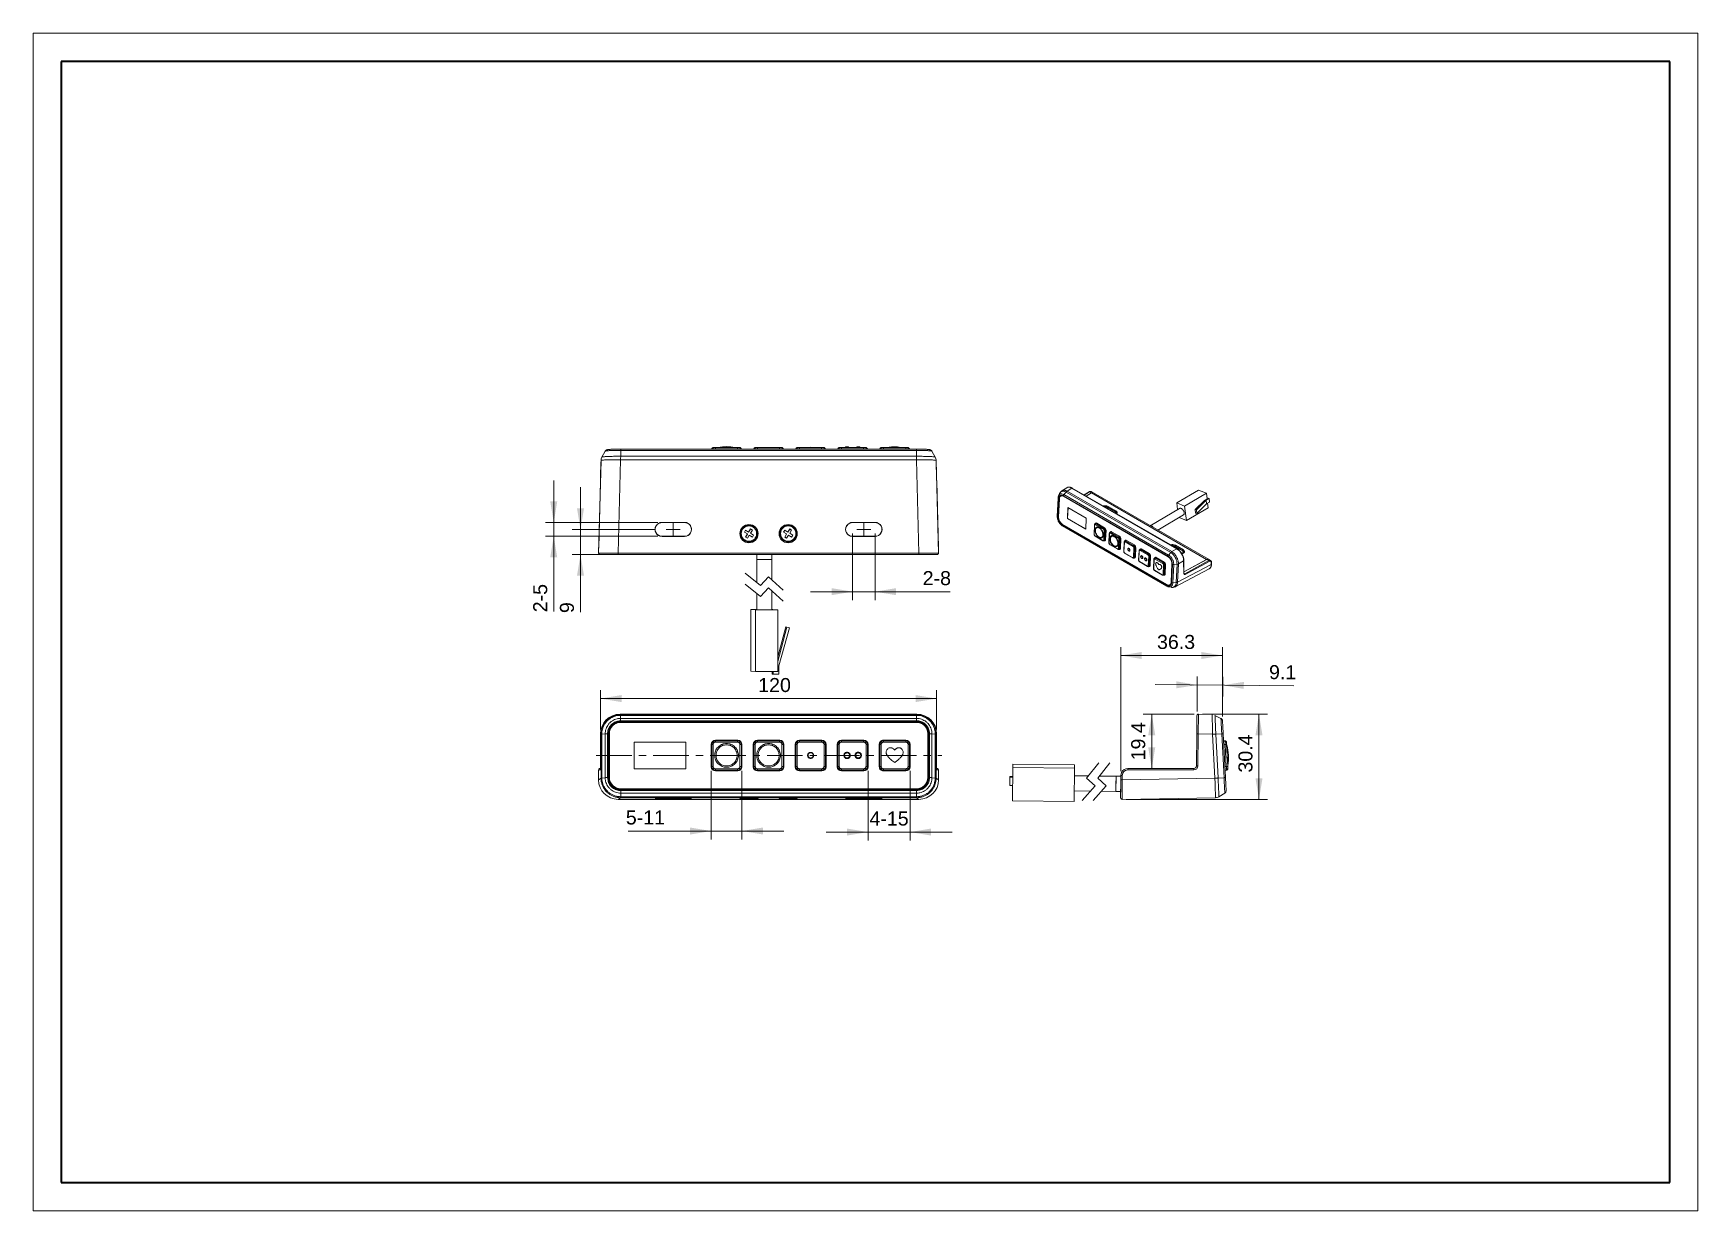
# Model space of a CAD drawing. Header units: millimetres. Extents: x -297 to 297, y -210 to 210.
import ezdxf

# ---------------------------------------------------------------- set-up
doc = ezdxf.new("R2010")
doc.units = ezdxf.units.MM
doc.linetypes.add('CENTERX2', pattern=[20.32, 12.7, -2.54, 2.54, -2.54])
doc.layers.get('0').update_dxf_attribs({"lineweight": 20})
doc.layers.add('粗实线层', color=7, linetype='Continuous', lineweight=35)
doc.layers.add('细实线层', color=7, linetype='Continuous', lineweight=18)
doc.styles.add('标准', font='')
doc.styles.get('标准').set_extended_font_data('arial')
doc.dimstyles.new('标准', dxfattribs={"dimscale": 1.5, "dimtxt": 3.333333, "dimasz": 5, "dimexe": 2, "dimexo": 1, "dimgap": 1.5, "dimtad": 1, "dimdec": 1, "dimdsep": 46, "dimtxsty": '标准', "dimcen": 2.5, "dimdle": 10, "dimclrd": 256, "dimclre": 256, "dimclrt": 7, "dimadec": 0, "dimazin": 0, "dimtfac": 0.714286, "dimtdec": 1, "dimtmove": 0, "dimatfit": 3, "dimfxl": 0, "dimtolj": 1, "dimarcsym": 0})

msp = doc.modelspace()

# ---------------------------------------------------------------- blocks, each defined once
blk = doc.blocks.new('*X4')
at = {"lineweight": 0}
for points in [[(-94.55, -27.32), (-87.05, -26.07), (-87.05, -28.57)], [(25.37, -27.32), (17.87, -26.07), (17.87, -28.57)]]:
    blk.add_hatch(color=256, dxfattribs=at).paths.add_polyline_path(points, flags=0)
at = {"linetype": 'Continuous', "lineweight": 0}
for p, q in [((-94.55, -38.37), (-94.55, -24.32)), ((25.37, -38.37), (25.37, -24.32))]:
    blk.add_line(p, q, dxfattribs=at)
at = {"lineweight": 0}
blk.add_line((-94.55, -27.32), (25.37, -27.32), dxfattribs=at)
at = {"color": 7, "linetype": 'Continuous', "lineweight": 0, "insert": (-32.46, -22.52), "char_height": 5, "width": 21.1128, "attachment_point": 5, "style": '标准'}
blk.add_mtext('120', dxfattribs=at)
blk = doc.blocks.new('*X5')
at = {"lineweight": 0}
for points in [[(-55.09, -74.56), (-62.59, -73.31), (-62.59, -75.81)], [(-44.09, -74.56), (-36.59, -73.31), (-36.59, -75.81)]]:
    blk.add_hatch(color=256, dxfattribs=at).paths.add_polyline_path(points, flags=0)
at = {"linetype": 'Continuous', "lineweight": 0}
for p, q in [((-55.09, -53.13), (-55.09, -77.56)), ((-44.09, -53.13), (-44.09, -77.56))]:
    blk.add_line(p, q, dxfattribs=at)
at = {"lineweight": 0}
blk.add_line((-84.74, -74.56), (-29.09, -74.56), dxfattribs=at)
at = {"color": 7, "linetype": 'Continuous', "lineweight": 0, "insert": (-78.54, -69.76), "char_height": 5, "width": 24.8018, "attachment_point": 5, "style": '标准'}
blk.add_mtext('5-11', dxfattribs=at)
blk = doc.blocks.new('*X6')
at = {"lineweight": 0}
for points in [[(0.91, -74.93), (-6.59, -76.18), (-6.59, -73.68)], [(15.91, -74.93), (23.41, -76.18), (23.41, -73.68)]]:
    blk.add_hatch(color=256, dxfattribs=at).paths.add_polyline_path(points, flags=0)
at = {"linetype": 'Continuous', "lineweight": 0}
for p, q in [((0.91, -53.13), (0.91, -77.93)), ((15.91, -53.13), (15.91, -77.93))]:
    blk.add_line(p, q, dxfattribs=at)
at = {"lineweight": 0}
blk.add_line((30.91, -74.93), (-14.09, -74.93), dxfattribs=at)
at = {"color": 7, "linetype": 'Continuous', "lineweight": 0, "insert": (8.41, -70.13), "char_height": 5, "width": 27.218, "attachment_point": 5, "style": '标准'}
blk.add_mtext('4-15', dxfattribs=at)
blk = doc.blocks.new('*X7')
at = {"lineweight": 0}
for points in [[(-111.26, 35.53), (-110.01, 43.03), (-112.51, 43.03)], [(-111.26, 30.57), (-110.01, 23.07), (-112.51, 23.07)]]:
    blk.add_hatch(color=256, dxfattribs=at).paths.add_polyline_path(points, flags=0)
blk.add_line((-111.26, 50.53), (-111.26, 3.7), dxfattribs=at)
at = {"linetype": 'Continuous', "lineweight": 0}
for p, q in [((-74.09, 35.53), (-114.26, 35.53)), ((-74.12, 30.57), (-114.26, 30.57))]:
    blk.add_line(p, q, dxfattribs=at)
at = {"color": 7, "linetype": 'Continuous', "lineweight": 0, "insert": (-116.06, 8.51), "char_height": 5, "width": 19.2226, "attachment_point": 5, "rotation": 90, "style": '标准'}
blk.add_mtext('2-5', dxfattribs=at)
blk = doc.blocks.new('*X8')
at = {"lineweight": 0}
for points in [[(-4.59, 10.82), (-12.09, 12.07), (-12.09, 9.57)], [(3.41, 10.82), (10.91, 12.07), (10.91, 9.57)]]:
    blk.add_hatch(color=256, dxfattribs=at).paths.add_polyline_path(points, flags=0)
at = {"linetype": 'Continuous', "lineweight": 0}
for p, q in [((-4.59, 31.53), (-4.59, 7.82)), ((3.41, 31.53), (3.41, 7.82))]:
    blk.add_line(p, q, dxfattribs=at)
at = {"lineweight": 0}
blk.add_line((-19.59, 10.82), (30.24, 10.82), dxfattribs=at)
at = {"color": 7, "linetype": 'Continuous', "lineweight": 0, "insert": (25.45, 15.62), "char_height": 5, "width": 19.1616, "attachment_point": 5, "style": '标准'}
blk.add_mtext('2-8', dxfattribs=at)
blk = doc.blocks.new('*X9')
at = {"lineweight": 0}
for points in [[(-101.72, 33.05), (-100.47, 40.55), (-102.97, 40.55)], [(-101.72, 24.02), (-100.47, 16.52), (-102.97, 16.52)]]:
    blk.add_hatch(color=256, dxfattribs=at).paths.add_polyline_path(points, flags=0)
blk.add_line((-101.72, 48.05), (-101.72, 3.48), dxfattribs=at)
at = {"linetype": 'Continuous', "lineweight": 0}
for p, q in [((-75.11, 33.05), (-104.72, 33.05)), ((-89.76, 24.02), (-104.72, 24.02))]:
    blk.add_line(p, q, dxfattribs=at)
at = {"color": 7, "linetype": 'Continuous', "lineweight": 0, "insert": (-106.53, 5.12), "char_height": 5, "width": 10, "attachment_point": 5, "rotation": 90, "style": '标准'}
blk.add_mtext('9', dxfattribs=at)
blk = doc.blocks.new('SW_CENTERMARKSYMBOL_0')
at = {"color": 0, "linetype": 'Continuous', "lineweight": 0}
for q in [(-2.5, 0), (0, 2.5), (0, -2.5), (2.5, 0)]:
    blk.add_line((0, 0), q, dxfattribs=at)
blk = doc.blocks.new('SW_CENTERMARKSYMBOL_1')
at = {"color": 0, "linetype": 'Continuous', "lineweight": 0}
for q in [(-2.5, 0), (0, 2.5), (0, -2.5), (2.5, 0)]:
    blk.add_line((0, 0), q, dxfattribs=at)
blk = doc.blocks.new('*X12')
at = {"lineweight": 0}
for points in [[(102.15, -32.87), (103.4, -40.37), (100.9, -40.37)], [(102.15, -52.25), (103.4, -44.75), (100.9, -44.75)]]:
    blk.add_hatch(color=256, dxfattribs=at).paths.add_polyline_path(points, flags=0)
at = {"linetype": 'Continuous', "lineweight": 0}
for p, q in [((117.31, -32.87), (99.15, -32.87)), ((95.13, -52.25), (105.15, -52.25))]:
    blk.add_line(p, q, dxfattribs=at)
at = {"lineweight": 0}
blk.add_line((102.15, -32.87), (102.15, -52.25), dxfattribs=at)
at = {"color": 7, "linetype": 'Continuous', "lineweight": 0, "insert": (97.35, -42.56), "char_height": 5, "width": 24.9848, "attachment_point": 5, "rotation": 90, "style": '标准'}
blk.add_mtext('19.4', dxfattribs=at)
blk = doc.blocks.new('*X13')
at = {"lineweight": 0}
for points in [[(118.39, -22.47), (110.9, -21.16), (110.88, -23.66)], [(127.51, -22.55), (135.03, -21.37), (135, -23.87)]]:
    blk.add_hatch(color=256, dxfattribs=at).paths.add_polyline_path(points, flags=0)
blk.add_line((103.39, -22.34), (152.9, -22.77), dxfattribs=at)
at = {"linetype": 'Continuous', "lineweight": 0}
for p, q in [((118.31, -31.87), (118.42, -19.47)), ((127.42, -33.74), (127.54, -19.55))]:
    blk.add_line(p, q, dxfattribs=at)
at = {"color": 7, "linetype": 'Continuous', "lineweight": 0, "insert": (148.87, -17.94), "char_height": 5, "width": 16.2652, "attachment_point": 5, "rotation": 359.5, "style": '标准'}
blk.add_mtext('9.1', dxfattribs=at)
blk = doc.blocks.new('*X14')
at = {"lineweight": 0}
for points in [[(91.11, -11.95), (98.61, -10.7), (98.61, -13.2)], [(127.4, -11.95), (119.9, -10.7), (119.9, -13.2)]]:
    blk.add_hatch(color=256, dxfattribs=at).paths.add_polyline_path(points, flags=0)
at = {"linetype": 'Continuous', "lineweight": 0}
for p, q in [((91.11, -53.25), (91.11, -8.95)), ((127.4, -33.74), (127.4, -8.95))]:
    blk.add_line(p, q, dxfattribs=at)
at = {"lineweight": 0}
blk.add_line((91.11, -11.95), (127.4, -11.95), dxfattribs=at)
at = {"color": 7, "linetype": 'Continuous', "lineweight": 0, "insert": (110.83, -7.15), "char_height": 5, "width": 25.9604, "attachment_point": 5, "style": '标准'}
blk.add_mtext('36.3', dxfattribs=at)
blk = doc.blocks.new('*X15')
at = {"lineweight": 0}
for points in [[(140.43, -32.87), (141.68, -40.37), (139.18, -40.37)], [(140.43, -63.26), (141.68, -55.76), (139.18, -55.76)]]:
    blk.add_hatch(color=256, dxfattribs=at).paths.add_polyline_path(points, flags=0)
at = {"linetype": 'Continuous', "lineweight": 0}
for p, q in [((120.31, -32.87), (143.43, -32.87)), ((93.05, -63.26), (143.43, -63.26))]:
    blk.add_line(p, q, dxfattribs=at)
at = {"lineweight": 0}
blk.add_line((140.43, -32.87), (140.43, -63.26), dxfattribs=at)
at = {"color": 7, "linetype": 'Continuous', "lineweight": 0, "insert": (135.63, -46.91), "char_height": 5, "width": 25.9146, "attachment_point": 5, "rotation": 90, "style": '标准'}
blk.add_mtext('30.4', dxfattribs=at)
blk = doc.blocks.new('$CAXA_FRAME_13B17AC1$')
at = {"layer": '粗实线层'}
for p, q in [((-287, 200), (-287, -200)), ((287, 200), (-287, 200)), ((287, -200), (287, 200)), ((-287, -200), (287, -200))]:
    blk.add_line(p, q, dxfattribs=at)
at = {"layer": '细实线层'}
for p, q in [((297, 210), (-297, 210)), ((-297, 210), (-297, -210)), ((297, -210), (297, 210)), ((-297, -210), (297, -210))]:
    blk.add_line(p, q, dxfattribs=at)

# ---------------------------------------------------------------- dimensions: what is measured, and where the dimension line sits
at = {"color": 7, "linetype": 'Continuous', "lineweight": 0}
for base, p1, p2, text, picture, middle in [((-111.26, 30.57), (-72.59, 35.53), (-72.62, 30.57), '2-5', '*X7', (-116.06, 8.51)), ((-101.72, 24.02), (-73.61, 33.05), (-88.26, 24.02), '9', '*X9', (-106.53, 5.12))]:
    dim = msp.add_linear_dim(base=base, p1=p1, p2=p2, angle=270, text=text, dimstyle='标准', override={"dimsah": 1, "dimtzin": 0}, dxfattribs=at)
    dim.commit()
    dim.dimension.update_dxf_attribs({"geometry": picture, "text_midpoint": middle, "dimtype": 160})
for base, p1, p2, text, picture, middle in [((3.41, 10.82), (-4.59, 33.03), (3.41, 33.03), '2-<>', '*X8', (25.45, 15.62)), ((25.37, -27.32), (-94.55, -39.87), (25.37, -39.87), '120', '*X4', (-32.46, -22.52)), ((-44.09, -74.56), (-55.09, -51.63), (-44.09, -51.63), '5-<>', '*X5', (-78.54, -69.76)), ((0.91, -74.93), (15.91, -51.63), (0.91, -51.63), '4-<>', '*X6', (8.41, -70.13))]:
    dim = msp.add_linear_dim(base=base, p1=p1, p2=p2, text=text, dimstyle='标准', override={"dimsah": 1, "dimtzin": 0}, dxfattribs=at)
    dim.commit()
    dim.dimension.update_dxf_attribs({"geometry": picture, "text_midpoint": middle, "dimtype": 160})
dim = msp.add_linear_dim(base=(127.4, -11.95), p1=(91.11, -54.75), p2=(127.4, -35.24), dimstyle='标准', override={"dimsah": 1, "dimtzin": 0}, dxfattribs=at)
dim.commit()
dim.dimension.update_dxf_attribs({"geometry": '*X14', "text_midpoint": (110.83, -7.15), "dimtype": 160})
for base, p1, p2, angle, picture, middle in [((127.51, -22.55), (118.3, -33.37), (127.4, -35.24), 359.5, '*X13', (148.87, -17.94)), ((140.43, -63.26), (118.81, -32.87), (91.55, -63.26), 270, '*X15', (135.63, -46.91)), ((102.15, -52.25), (118.81, -32.87), (93.63, -52.25), 270, '*X12', (97.35, -42.56))]:
    dim = msp.add_linear_dim(base=base, p1=p1, p2=p2, angle=angle, dimstyle='标准', override={"dimsah": 1, "dimtzin": 0}, dxfattribs=at)
    dim.commit()
    dim.dimension.update_dxf_attribs({"geometry": picture, "text_midpoint": middle, "dimtype": 160})

# ---------------------------------------------------------------- linework, layer by layer
at = {"color": 7, "linetype": 'Continuous', "lineweight": 15}
for p, q in [((-92.88, 60.96), (-94.08, 58.81)), ((18.19, 61.69), (-87.37, 61.69)), ((-87.37, 61.69), (-87.37, 61.21)), ((-87.37, 61.21), (-87.37, 59.12)), ((18.19, 61.21), (-87.37, 61.21)), ((-54.85, 61.83), (-54.87, 61.74)), ((-54.87, 61.74), (-54.87, 61.69)), ((-53.52, 62.28), (-53.52, 62.27)), ((-45.66, 62.28), (-53.52, 62.28)), ((-45.66, 61.81), (-53.52, 61.81)), ((-45.66, 62.28), (-45.66, 61.81)), ((-44.31, 61.74), (-44.34, 61.76)), ((-39.85, 61.83), (-39.87, 61.74)), ((-39.87, 61.74), (-39.87, 61.69)), ((-38.52, 62.28), (-38.52, 62.27)), ((-30.66, 62.28), (-38.52, 62.28)), ((-30.66, 61.81), (-38.52, 61.81)), ((-30.66, 62.28), (-30.66, 61.81)), ((-29.31, 61.74), (-29.34, 61.76)), ((-24.85, 61.83), (-24.87, 61.74)), ((-24.87, 61.74), (-24.87, 61.69)), ((-23.52, 62.28), (-23.52, 62.27)), ((-15.66, 62.28), (-23.52, 62.28)), ((-15.66, 61.81), (-23.52, 61.81)), ((-15.66, 62.28), (-15.66, 61.81)), ((-14.31, 61.74), (-14.34, 61.76)), ((-9.85, 61.83), (-9.87, 61.74)), ((-9.87, 61.74), (-9.87, 61.69)), ((-8.52, 62.28), (-8.52, 62.27)), ((-0.66, 62.28), (-8.52, 62.28)), ((-0.66, 61.81), (-8.52, 61.81)), ((-0.66, 62.28), (-0.66, 61.81)), ((0.69, 61.74), (0.66, 61.76)), ((5.15, 61.83), (5.13, 61.74)), ((5.13, 61.74), (5.13, 61.69)), ((6.48, 62.28), (6.48, 62.27)), ((14.34, 62.28), (6.48, 62.28)), ((14.34, 61.81), (6.48, 61.81)), ((14.34, 62.28), (14.34, 61.81)), ((15.69, 61.74), (15.66, 61.76)), ((18.19, 59.12), (18.19, 61.21)), ((24.9, 58.81), (23.7, 60.96)), ((-95.26, 24.59), (-94.39, 57.66)), ((-94.42, 56.84), (-94.55, 51.73)), ((-94.39, 57.66), (-94.42, 56.84)), ((-87.39, 57.86), (-88.26, 24.53)), ((18.21, 57.86), (-87.39, 57.86)), ((-87.37, 59.12), (18.19, 59.12)), ((19.08, 24.53), (18.21, 57.86)), ((25.21, 57.66), (26.08, 24.59)), ((25.24, 56.84), (25.21, 57.66)), ((25.24, 56.84), (25.24, 56.84)), ((25.37, 51.73), (25.24, 56.84)), ((-94.59, 50.13), (-95.21, 26.6)), ((-94.55, 51.73), (-94.55, 51.63)), ((-94.55, 51.73), (-94.55, 51.72)), ((-94.55, 51.72), (-94.55, 51.62)), ((25.37, 51.63), (25.37, 51.73)), ((25.37, 51.73), (25.37, 51.72)), ((25.37, 51.62), (25.37, 51.72)), ((26.02, 26.6), (25.41, 50.13)), ((71.8, 47.91), (70.09, 46.8)), ((73.6, 47.76), (71.93, 46.67)), ((111.05, 26.14), (73.6, 47.76)), ((111.18, 26.16), (73.73, 47.78)), ((68.74, 44.21), (68.46, 37.66)), ((68.89, 44), (68.61, 37.46)), ((68.71, 37.4), (68.99, 43.94)), ((69.13, 43.94), (68.85, 37.39)), ((69.19, 43.95), (68.9, 37.39)), ((69.29, 45.85), (68.93, 45.04)), ((69.84, 45), (69.69, 44.91)), ((70.6, 44.89), (107.96, 23.32)), ((107.96, 23.45), (70.61, 45.01)), ((70.62, 44.84), (107.98, 23.27)), ((70.8, 45.46), (71.56, 46.35)), ((70.8, 45.46), (108.15, 23.9)), ((108.91, 24.79), (71.56, 46.35)), ((71.93, 46.67), (109.29, 25.11)), ((79.85, 46.45), (77.98, 45.32)), ((80.69, 46.04), (78.77, 44.87)), ((78.78, 44.86), (80.7, 46.03)), ((80.69, 46.04), (79.98, 46.44)), ((81.3, 46.11), (80.59, 46.51)), ((121.74, 22.34), (80.7, 46.03)), ((122.38, 22.39), (81.31, 46.1)), ((118.85, 47.08), (111.08, 42.51)), ((111.08, 42.51), (113.87, 41.36)), ((111.38, 40.08), (111.08, 42.51)), ((121.65, 45.93), (113.87, 41.36)), ((117.67, 40.14), (121.01, 43.29)), ((121.53, 43.43), (118.11, 40.06)), ((121.7, 42.14), (118.27, 38.76)), ((118.85, 47.08), (121.65, 45.93)), ((120.83, 43.37), (121.89, 43.99)), ((121.01, 43.29), (120.83, 43.37)), ((120.83, 43.37), (120.86, 43.15)), ((122.59, 44.05), (121.53, 43.43)), ((121.53, 43.43), (121.7, 42.14)), ((121.65, 45.93), (121.89, 43.99)), ((122.76, 42.76), (121.7, 42.14)), ((121.85, 44.31), (121.9, 44.34)), ((121.9, 44.34), (122.59, 44.05)), ((122.09, 42.37), (122.29, 40.75)), ((122.59, 44.05), (122.76, 42.76)), ((72.24, 40.86), (72.07, 36.89)), ((72.07, 36.89), (72.14, 36.92)), ((72.07, 36.89), (78.61, 33.11)), ((72.31, 40.82), (72.14, 36.92)), ((72.14, 36.92), (78.61, 33.19)), ((78.78, 37.08), (72.24, 40.86)), ((78.61, 33.11), (78.78, 37.08)), ((89.21, 39.29), (86.38, 40.93)), ((86.56, 41.23), (89.39, 39.6)), ((112.11, 40.51), (101.64, 34.36)), ((104.33, 32.81), (113.48, 38.18)), ((114.52, 36.18), (111.9, 37.26)), ((113.87, 41.36), (114.52, 36.18)), ((122.29, 40.75), (114.52, 36.18)), ((118.11, 40.06), (117.67, 40.14)), ((117.67, 40.14), (117.83, 38.84)), ((118.27, 38.76), (117.83, 38.84)), ((118.11, 40.06), (118.27, 38.76)), ((-64.62, 30.57), (-72.62, 30.57)), ((-64.59, 35.53), (-72.59, 35.53)), ((-72.59, 35.48), (-72.59, 35.53)), ((-72.59, 35.48), (-64.59, 35.48)), ((-72.59, 30.53), (-64.59, 30.53)), ((-64.59, 35.48), (-64.59, 35.53)), ((-42.82, 32.77), (-43.24, 32.09)), ((-43.24, 32.09), (-42.14, 31.4)), ((-42.82, 32.75), (-43.23, 32.09)), ((-42.14, 31.4), (-42.84, 30.3)), ((-42.84, 30.3), (-42.16, 29.87)), ((-42.14, 31.38), (-42.83, 30.3)), ((-41.72, 32.08), (-42.82, 32.77)), ((-42.82, 32.75), (-42.82, 32.77)), ((-41.72, 32.05), (-42.82, 32.75)), ((-42.16, 29.87), (-41.47, 30.97)), ((-42.14, 31.38), (-42.14, 31.4)), ((-41.02, 33.18), (-41.72, 32.08)), ((-41.02, 33.15), (-41.72, 32.05)), ((-41.72, 32.05), (-41.72, 32.08)), ((-41.47, 30.97), (-40.37, 30.28)), ((-41.04, 31.65), (-40.35, 32.75)), ((-39.94, 30.96), (-41.04, 31.65)), ((-41.04, 31.63), (-41.04, 31.65)), ((-39.95, 30.94), (-41.04, 31.63)), ((-40.35, 32.75), (-41.02, 33.18)), ((-41.02, 33.15), (-41.02, 33.18)), ((-40.36, 32.73), (-41.02, 33.15)), ((-40.37, 30.28), (-39.94, 30.96)), ((-28.82, 32.77), (-29.24, 32.09)), ((-29.24, 32.09), (-28.14, 31.4)), ((-28.82, 32.75), (-29.23, 32.09)), ((-28.14, 31.4), (-28.84, 30.3)), ((-28.84, 30.3), (-28.16, 29.87)), ((-28.14, 31.38), (-28.83, 30.3)), ((-27.72, 32.08), (-28.82, 32.77)), ((-28.82, 32.75), (-28.82, 32.77)), ((-27.72, 32.05), (-28.82, 32.75)), ((-28.16, 29.87), (-27.47, 30.97)), ((-28.14, 31.38), (-28.14, 31.4)), ((-27.02, 33.18), (-27.72, 32.08)), ((-27.02, 33.15), (-27.72, 32.05)), ((-27.72, 32.05), (-27.72, 32.08)), ((-27.47, 30.97), (-26.37, 30.28)), ((-27.04, 31.65), (-26.35, 32.75)), ((-25.94, 30.96), (-27.04, 31.65)), ((-27.04, 31.63), (-27.04, 31.65)), ((-25.95, 30.94), (-27.04, 31.63)), ((-26.35, 32.75), (-27.02, 33.18)), ((-27.02, 33.15), (-27.02, 33.18)), ((-26.36, 32.73), (-27.02, 33.15)), ((-26.37, 30.28), (-25.94, 30.96)), ((3.38, 30.57), (-4.62, 30.57)), ((3.41, 35.53), (-4.59, 35.53)), ((-4.59, 35.48), (-4.59, 35.53)), ((-4.59, 35.48), (3.41, 35.48)), ((-4.59, 30.53), (3.41, 30.53)), ((3.41, 35.48), (3.41, 35.53)), ((70.16, 34.57), (107.49, 13.03)), ((107.49, 13.16), (70.17, 34.7)), ((70.24, 34.9), (107.57, 13.34)), ((70.24, 34.82), (107.57, 13.28)), ((70.27, 34.32), (107.59, 12.78)), ((81.71, 34.64), (81.56, 31.35)), ((81.64, 31.25), (81.78, 34.53)), ((82.02, 35.08), (81.9, 35.02)), ((84.7, 29.11), (81.92, 30.72)), ((82.41, 35.3), (81.94, 35.05)), ((81.97, 30.59), (84.75, 28.99)), ((82.1, 34.72), (84.88, 33.11)), ((82.28, 35.02), (85.06, 33.41)), ((82.35, 35.32), (82.33, 35.25)), ((85.34, 33.62), (82.51, 35.26)), ((85.16, 32.58), (85.02, 29.29)), ((85.51, 32.57), (85.37, 29.28)), ((85.69, 29.34), (85.84, 32.69)), ((87.01, 31.58), (86.87, 28.29)), ((86.94, 28.18), (87.09, 31.47)), ((87.32, 32.01), (87.21, 31.96)), ((87.72, 32.24), (87.24, 31.99)), ((87.4, 31.66), (90.18, 30.05)), ((87.59, 31.95), (90.36, 30.35)), ((87.65, 32.26), (87.63, 32.19)), ((90.64, 30.56), (87.81, 32.19)), ((-95.26, 24.6), (-95.26, 24.59)), ((-95.26, 24.59), (-95.26, 24.6)), ((-95.26, 24.59), (-95.26, 24.58)), ((-95.26, 24.58), (-95.26, 24.59)), ((-88.26, 24.53), (19.08, 24.53)), ((-88.26, 24.02), (-88.26, 24.53)), ((19.08, 24.02), (-88.26, 24.02)), ((-38.82, 24.02), (-38.82, 22.35)), ((-33.42, 22.35), (-33.42, 24.02)), ((19.08, 24.02), (19.08, 24.53)), ((26.08, 24.59), (26.08, 24.6)), ((26.08, 24.59), (26.08, 24.6)), ((26.08, 24.58), (26.08, 24.59)), ((26.08, 24.58), (26.08, 24.59)), ((85.19, 28.96), (85.67, 29.19)), ((85.59, 29.15), (85.65, 29.14)), ((90, 26.05), (87.22, 27.66)), ((87.27, 27.53), (90.06, 25.93)), ((90.46, 29.52), (90.32, 26.23)), ((90.5, 25.89), (90.97, 26.13)), ((90.82, 29.51), (90.67, 26.22)), ((90.9, 26.09), (90.95, 26.08)), ((91, 26.28), (91.14, 29.63)), ((92.32, 28.52), (92.17, 25.22)), ((92.24, 25.12), (92.39, 28.41)), ((92.63, 28.95), (92.51, 28.9)), ((95.31, 22.99), (92.53, 24.59)), ((93.02, 29.18), (92.55, 28.92)), ((92.58, 24.47), (95.36, 22.86)), ((92.7, 28.59), (95.48, 26.99)), ((92.89, 28.89), (95.67, 27.29)), ((92.96, 29.2), (92.93, 29.13)), ((95.95, 27.5), (93.12, 29.13)), ((95.77, 26.46), (95.62, 23.17)), ((96.12, 26.45), (95.97, 23.16)), ((96.3, 23.22), (96.45, 26.57)), ((97.62, 25.45), (97.47, 22.16)), ((97.55, 22.06), (97.69, 25.35)), ((97.93, 25.89), (97.81, 25.84)), ((98.32, 26.12), (97.85, 25.86)), ((98.01, 25.53), (100.79, 23.93)), ((98.19, 25.83), (100.97, 24.23)), ((98.26, 26.13), (98.24, 26.07)), ((101.25, 24.44), (98.42, 26.07)), ((108.91, 24.79), (108.15, 23.9)), ((109.29, 25.11), (111.05, 26.14)), ((113.25, 25.41), (110.42, 27.05)), ((110.6, 27.36), (113.43, 25.72)), ((-38.82, 22.35), (-38.82, 14.11)), ((-38.79, 22.35), (-38.82, 22.35)), ((-33.42, 14.97), (-33.42, 22.35)), ((95.8, 22.83), (96.28, 23.07)), ((96.2, 23.03), (96.25, 23.02)), ((100.61, 19.93), (97.83, 21.53)), ((97.88, 21.41), (100.66, 19.8)), ((101.07, 23.4), (100.93, 20.11)), ((101.1, 19.77), (101.58, 20.01)), ((101.42, 23.39), (101.28, 20.1)), ((101.5, 19.97), (101.56, 19.96)), ((101.6, 20.16), (101.75, 23.5)), ((102.92, 22.39), (102.78, 19.1)), ((102.85, 19), (102.99, 22.29)), ((103.23, 22.83), (103.12, 22.78)), ((105.91, 16.87), (103.13, 18.47)), ((103.63, 23.05), (103.15, 22.8)), ((103.18, 18.35), (105.97, 16.74)), ((103.31, 22.47), (106.09, 20.87)), ((103.5, 22.77), (106.27, 21.17)), ((103.56, 23.07), (103.54, 23.01)), ((106.55, 21.38), (103.72, 23.01)), ((106.37, 20.34), (106.23, 17.05)), ((106.73, 20.33), (106.58, 17.04)), ((106.91, 17.1), (107.05, 20.44)), ((108.01, 23.26), (108, 23.27)), ((108.09, 23.23), (108.02, 23.27)), ((109.06, 14.2), (109.35, 20.77)), ((109.37, 20.66), (109.08, 14.12)), ((109.4, 20.62), (109.11, 14.08)), ((109.21, 14.02), (109.51, 20.56)), ((110, 20.47), (109.7, 13.93)), ((111.17, 20.61), (110, 20.47)), ((110.56, 12.58), (122.64, 18.96)), ((110.87, 14.09), (111.17, 20.61)), ((111.69, 20.76), (111.39, 14.23)), ((111.39, 14.23), (123.39, 20.57)), ((113.54, 21.87), (111.69, 20.78)), ((111.69, 20.78), (111.69, 20.76)), ((113.58, 17.23), (113.54, 21.87)), ((113.66, 17.33), (113.62, 21.98)), ((113.65, 17.91), (121.74, 22.34)), ((113.65, 17.86), (121.78, 22.31)), ((113.95, 17.23), (122.49, 21.91)), ((122.66, 21.6), (114.12, 16.92)), ((122.49, 21.91), (121.78, 22.31)), ((123.13, 21.96), (122.42, 22.37)), ((123.39, 20.57), (123.39, 21.18)), ((123.47, 20.68), (123.46, 21.29)), ((106.41, 16.71), (106.88, 16.95)), ((106.81, 16.91), (106.86, 16.89)), ((108.32, 12.51), (109.18, 12.37)), ((108.57, 13.24), (108.84, 13.38)), ((108.69, 13.3), (108.75, 13.31)), ((110.87, 14.08), (109.7, 13.93)), ((-38.82, 10.17), (-38.82, 4.33)), ((-33.42, 4.34), (-33.42, 11.03)), ((-40.94, 4.43), (-38.82, 4.44)), ((-40.94, -17.57), (-40.94, 4.43)), ((-39.22, 4.33), (-40.94, 4.43)), ((-31.3, 4.34), (-39.22, 4.33)), ((-39.22, -17.67), (-39.22, 4.33)), ((-38.79, 4.38), (-38.82, 4.39)), ((-33.42, 4.44), (-33.02, 4.44)), ((-33.02, 4.44), (-31.3, 4.34)), ((-31.3, -17.66), (-31.3, 4.34)), ((-28.48, -1.77), (-31.3, -12.41)), ((-28.05, -1.79), (-31.3, -14.05)), ((-30.95, -15.62), (-27.1, -2.07)), ((-28.48, -1.77), (-28.05, -1.79)), ((-27.1, -2.07), (-28.05, -1.79)), ((-39.22, -17.67), (-40.94, -17.57)), ((-31.3, -17.66), (-39.22, -17.67)), ((-33.36, -17.66), (-33.36, -18.6)), ((-32.93, -17.66), (-32.93, -18.62)), ((-30.95, -18.62), (-30.95, -15.62)), ((-33.36, -18.6), (-32.93, -18.62)), ((-32.93, -18.62), (-30.95, -18.62)), ((18.37, -32.87), (-87.55, -32.87)), ((-87.55, -32.87), (-87.43, -33.04)), ((18.37, -32.87), (-87.55, -32.87)), ((-87.55, -32.87), (-87.55, -32.87)), ((-87.43, -33.04), (18.25, -33.04)), ((18.23, -35.24), (-87.42, -35.24)), ((-87.42, -35.54), (18.23, -35.54)), ((-87.41, -34.4), (-87.41, -33.31)), ((18.23, -33.31), (-87.41, -33.31)), ((-87.41, -34.4), (18.23, -34.4)), ((18.23, -33.31), (18.23, -34.4)), ((18.25, -33.04), (18.37, -32.87)), ((18.37, -32.87), (18.37, -32.87)), ((118.24, -39.86), (118.3, -33.37)), ((118.81, -32.87), (123.67, -33.04)), ((123.67, -33.04), (123.84, -33.06)), ((126.86, -34.4), (124.72, -33.31)), ((-94.55, -39.87), (-94.55, -51.28)), ((-94.55, -39.87), (-94.55, -51.28)), ((-94.42, -40.05), (-94.55, -39.87)), ((-94.55, -39.87), (-94.55, -39.87)), ((-94.39, -55.69), (-94.42, -40.07)), ((-92.91, -39.93), (-94.1, -40.04)), ((-94.1, -40), (-94.1, -40.04)), ((-94.1, -40.04), (-94.07, -55.63)), ((-92.89, -55.53), (-92.91, -39.93)), ((-92.04, -39.9), (-92.02, -55.51)), ((-91.71, -55.51), (-91.74, -39.9)), ((-91.54, -39.91), (-91.51, -55.52)), ((-91.52, -39.96), (-91.49, -55.57)), ((-91.39, -39.8), (-91.39, -55.48)), ((18.23, -35.75), (-87.42, -35.75)), ((18.21, -35.8), (-87.39, -35.8)), ((22.21, -55.48), (22.21, -39.8)), ((22.31, -55.57), (22.34, -39.95)), ((22.33, -55.52), (22.36, -39.9)), ((22.56, -39.89), (22.53, -55.51)), ((22.83, -55.51), (22.86, -39.89)), ((23.73, -39.93), (23.71, -55.53)), ((24.92, -40.04), (23.73, -39.93)), ((24.89, -55.63), (24.92, -40.04)), ((24.92, -40), (24.92, -40.04)), ((25.24, -40.08), (25.21, -55.69)), ((25.37, -39.87), (25.24, -40.05)), ((25.24, -40.05), (25.24, -40.08)), ((25.37, -51.28), (25.37, -39.87)), ((25.37, -51.28), (25.37, -39.87)), ((25.37, -39.87), (25.37, -39.87)), ((118.14, -51.28), (118.24, -39.86)), ((118.75, -39.87), (118.24, -39.86)), ((118.75, -39.87), (118.65, -51.28)), ((123.86, -40.05), (118.75, -39.87)), ((124.68, -55.69), (123.86, -40.07)), ((127.14, -39.93), (125.02, -40.04)), ((125.02, -40.04), (125.84, -55.63)), ((127.96, -55.53), (127.14, -39.93)), ((127.65, -39.9), (128.47, -55.51)), ((-64.09, -42.89), (-82.59, -42.89)), ((-82.59, -42.89), (-82.59, -52.38)), ((-64.09, -42.91), (-82.59, -42.91)), ((-64.09, -52.38), (-64.09, -42.89)), ((-55.09, -43.64), (-55.09, -51.63)), ((-54.89, -43.79), (-54.89, -51.68)), ((-54.87, -51.54), (-54.87, -43.69)), ((-54.84, -43.42), (-54.86, -43.53)), ((-54.37, -51.51), (-54.37, -43.66)), ((-45.59, -42.15), (-53.59, -42.15)), ((-53.59, -42.15), (-53.59, -42.2)), ((-45.59, -42.2), (-53.59, -42.2)), ((-53.52, -42.34), (-53.52, -42.36)), ((-53.52, -42.34), (-45.66, -42.34)), ((-53.52, -42.81), (-45.66, -42.81)), ((-45.66, -42.34), (-45.66, -42.81)), ((-45.59, -42.2), (-45.59, -42.15)), ((-44.81, -43.66), (-44.81, -51.51)), ((-44.32, -43.53), (-44.34, -43.42)), ((-44.31, -43.69), (-44.31, -51.54)), ((-44.31, -43.69), (-44.29, -43.79)), ((-44.29, -43.79), (-44.29, -51.68)), ((-44.09, -51.63), (-44.09, -43.64)), ((-40.09, -43.64), (-40.09, -51.63)), ((-39.89, -43.79), (-39.87, -43.69)), ((-39.89, -43.79), (-39.89, -51.68)), ((-39.87, -51.54), (-39.87, -43.69)), ((-39.84, -43.42), (-39.86, -43.53)), ((-39.37, -51.51), (-39.37, -43.66)), ((-30.59, -42.15), (-38.59, -42.15)), ((-38.59, -42.15), (-38.59, -42.2)), ((-30.59, -42.2), (-38.59, -42.2)), ((-38.52, -42.36), (-38.52, -42.34)), ((-38.52, -42.34), (-30.66, -42.34)), ((-38.52, -42.81), (-30.66, -42.81)), ((-30.66, -42.34), (-30.66, -42.81)), ((-30.59, -42.2), (-30.59, -42.15)), ((-29.81, -43.66), (-29.81, -51.51)), ((-29.32, -43.53), (-29.34, -43.42)), ((-29.31, -43.69), (-29.31, -51.54)), ((-29.31, -43.69), (-29.29, -43.79)), ((-29.29, -43.79), (-29.29, -51.68)), ((-29.09, -51.63), (-29.09, -43.64)), ((-25.09, -43.64), (-25.09, -51.63)), ((-24.89, -43.79), (-24.87, -43.69)), ((-24.89, -43.79), (-24.89, -51.68)), ((-24.87, -51.54), (-24.87, -43.69)), ((-24.84, -43.42), (-24.86, -43.53)), ((-24.37, -51.51), (-24.37, -43.66)), ((-15.59, -42.15), (-23.59, -42.15)), ((-23.59, -42.15), (-23.59, -42.2)), ((-15.59, -42.2), (-23.59, -42.2)), ((-23.52, -42.36), (-23.52, -42.34)), ((-23.52, -42.34), (-15.66, -42.34)), ((-23.52, -42.81), (-15.66, -42.81)), ((-15.66, -42.34), (-15.66, -42.81)), ((-15.59, -42.2), (-15.59, -42.15)), ((-14.81, -43.66), (-14.81, -51.51)), ((-14.32, -43.53), (-14.34, -43.42)), ((-14.31, -43.69), (-14.31, -51.54)), ((-14.31, -43.69), (-14.29, -43.79)), ((-14.29, -43.79), (-14.29, -51.68)), ((-14.09, -51.63), (-14.09, -43.64)), ((-10.09, -43.64), (-10.09, -51.63)), ((-9.89, -43.79), (-9.87, -43.69)), ((-9.89, -43.79), (-9.89, -51.68)), ((-9.87, -51.54), (-9.87, -43.69)), ((-9.84, -43.42), (-9.86, -43.53)), ((-9.37, -51.51), (-9.37, -43.66)), ((-0.59, -42.15), (-8.59, -42.15)), ((-8.59, -42.15), (-8.59, -42.2)), ((-0.59, -42.2), (-8.59, -42.2)), ((-8.52, -42.36), (-8.52, -42.34)), ((-8.52, -42.34), (-0.66, -42.34)), ((-8.52, -42.81), (-0.66, -42.81)), ((-0.66, -42.34), (-0.66, -42.81)), ((-0.59, -42.2), (-0.59, -42.15)), ((0.19, -43.66), (0.19, -51.51)), ((0.68, -43.53), (0.66, -43.42)), ((0.69, -43.69), (0.69, -51.54)), ((0.69, -43.69), (0.71, -43.79)), ((0.71, -43.79), (0.71, -51.68)), ((0.91, -51.63), (0.91, -43.64)), ((4.91, -43.64), (4.91, -51.63)), ((5.11, -43.79), (5.13, -43.69)), ((5.11, -43.79), (5.11, -51.68)), ((5.13, -51.54), (5.13, -43.69)), ((5.16, -43.42), (5.14, -43.53)), ((5.63, -51.51), (5.63, -43.66)), ((14.41, -42.15), (6.41, -42.15)), ((6.41, -42.15), (6.41, -42.2)), ((14.41, -42.2), (6.41, -42.2)), ((6.48, -42.36), (6.48, -42.34)), ((6.48, -42.34), (14.34, -42.34)), ((6.48, -42.81), (14.34, -42.81)), ((14.34, -42.34), (14.34, -42.81)), ((14.41, -42.2), (14.41, -42.15)), ((15.19, -43.66), (15.19, -51.51)), ((15.68, -43.53), (15.66, -43.42)), ((15.69, -43.69), (15.69, -51.54)), ((15.69, -43.69), (15.71, -43.79)), ((15.71, -43.79), (15.71, -51.68)), ((15.91, -51.63), (15.91, -43.64)), ((127.78, -42.36), (128.28, -42.34)), ((128.76, -51.54), (128.35, -43.69)), ((129.26, -51.51), (128.85, -43.66)), ((-94.59, -52.77), (-95.21, -52.77)), ((-94.71, -52.27), (-94.56, -52.27)), ((-82.59, -52.38), (-64.09, -52.38)), ((-54.87, -51.54), (-54.89, -51.68)), ((-53.59, -53.13), (-45.59, -53.13)), ((-53.52, -52.88), (-53.54, -53.03)), ((-53.54, -53.03), (-45.64, -53.03)), ((-53.52, -52.36), (-53.52, -52.88)), ((-45.66, -52.36), (-53.52, -52.36)), ((-45.66, -52.88), (-53.52, -52.88)), ((-45.66, -52.36), (-45.66, -52.88)), ((-45.66, -52.88), (-45.64, -53.03)), ((-44.31, -51.54), (-44.29, -51.68)), ((-39.87, -51.54), (-39.89, -51.68)), ((-38.59, -53.13), (-30.59, -53.13)), ((-38.52, -52.88), (-38.54, -53.03)), ((-38.54, -53.03), (-30.64, -53.03)), ((-38.52, -52.36), (-38.52, -52.88)), ((-30.66, -52.36), (-38.52, -52.36)), ((-30.66, -52.88), (-38.52, -52.88)), ((-30.66, -52.36), (-30.66, -52.88)), ((-30.66, -52.88), (-30.64, -53.03)), ((-29.31, -51.54), (-29.29, -51.68)), ((-24.87, -51.54), (-24.89, -51.68)), ((-23.59, -53.13), (-15.59, -53.13)), ((-23.52, -52.88), (-23.54, -53.03)), ((-23.54, -53.03), (-15.64, -53.03)), ((-23.52, -52.36), (-23.52, -52.88)), ((-15.66, -52.36), (-23.52, -52.36)), ((-15.66, -52.88), (-23.52, -52.88)), ((-15.66, -52.36), (-15.66, -52.88)), ((-15.66, -52.88), (-15.64, -53.03)), ((-14.31, -51.54), (-14.29, -51.68)), ((-9.87, -51.54), (-9.89, -51.68)), ((-8.59, -53.13), (-0.59, -53.13)), ((-8.52, -52.88), (-8.54, -53.03)), ((-8.54, -53.03), (-0.64, -53.03)), ((-8.52, -52.36), (-8.52, -52.88)), ((-0.66, -52.36), (-8.52, -52.36)), ((-0.66, -52.88), (-8.52, -52.88)), ((-0.66, -52.36), (-0.66, -52.88)), ((-0.66, -52.88), (-0.64, -53.03)), ((0.69, -51.54), (0.71, -51.68)), ((5.13, -51.54), (5.11, -51.68)), ((6.41, -53.13), (14.41, -53.13)), ((6.48, -52.88), (6.46, -53.03)), ((6.46, -53.03), (14.36, -53.03)), ((6.48, -52.36), (6.48, -52.88)), ((14.34, -52.36), (6.48, -52.36)), ((14.34, -52.88), (6.48, -52.88)), ((14.34, -52.36), (14.34, -52.88)), ((14.34, -52.88), (14.36, -53.03)), ((15.69, -51.54), (15.71, -51.68)), ((25.38, -52.27), (25.53, -52.27)), ((26.02, -52.77), (25.41, -52.77)), ((52.47, -63.79), (52.58, -51.92)), ((52.58, -51.92), (52.59, -50.77)), ((52.58, -51.92), (74.58, -52.11)), ((52.59, -50.77), (74.59, -50.96)), ((74.47, -63.99), (74.58, -52.11)), ((74.58, -52.11), (74.59, -50.96)), ((93.61, -52.27), (117.14, -52.27)), ((117.15, -52.77), (93.62, -52.77)), ((117.14, -52.25), (93.63, -52.25)), ((118.13, -51.4), (118.13, -51.38)), ((118.65, -51.28), (118.14, -51.28)), ((128.83, -52.88), (128.33, -52.92)), ((129.3, -52.36), (129.27, -52.55)), ((-95.26, -54.75), (-95.26, -56.26)), ((-95.26, -54.75), (-95.26, -56.26)), ((-95.26, -54.75), (-95.26, -54.75)), ((-95.26, -56.26), (-94.39, -55.69)), ((-95.26, -56.26), (-95.26, -56.26)), ((-92.89, -55.53), (-94.07, -55.65)), ((-91.49, -55.57), (-91.51, -55.52)), ((-91.39, -55.53), (-91.39, -55.48)), ((22.78, -54.25), (22.21, -54.25)), ((22.21, -55.48), (22.21, -55.53)), ((22.31, -55.57), (22.33, -55.52)), ((24.89, -55.65), (23.71, -55.53)), ((25.21, -55.69), (26.08, -56.26)), ((26.08, -56.26), (26.08, -54.75)), ((26.08, -56.26), (26.08, -54.75)), ((26.08, -54.75), (26.08, -54.75)), ((26.08, -56.26), (26.08, -56.26)), ((51.55, -55.36), (51.52, -58.33)), ((52.52, -58.34), (51.52, -58.33)), ((51.55, -55.36), (51.55, -55.07)), ((51.55, -55.07), (52.55, -55.08)), ((52.55, -55.37), (51.55, -55.36)), ((79.55, -54.89), (74.55, -54.85)), ((89.4, -55.04), (83.42, -54.98)), ((89.4, -55.04), (89.35, -60.44)), ((89.35, -60.44), (89.37, -58.12)), ((89.37, -58.12), (89.4, -55.04)), ((91.11, -55.05), (89.4, -55.04)), ((91.04, -62.76), (91.1, -56.26)), ((91.07, -60.65), (91.11, -56.15)), ((91.1, -56.26), (91.11, -54.75)), ((91.1, -56.26), (91.61, -56.26)), ((91.11, -54.75), (91.62, -54.75)), ((91.62, -54.75), (91.61, -56.26)), ((91.61, -56.26), (124.68, -55.69)), ((127.96, -55.53), (125.84, -55.65)), ((-87.39, -62.68), (-88.26, -63.26)), ((-88.26, -63.26), (19.08, -63.26)), ((-87.39, -59.47), (18.21, -59.47)), ((-87.39, -59.47), (-87.39, -59.52)), ((-87.39, -59.52), (18.21, -59.52)), ((18.21, -62.68), (-87.39, -62.68)), ((18.2, -59.64), (-87.37, -59.64)), ((18.19, -59.83), (-87.37, -59.83)), ((-87.37, -60.13), (18.19, -60.13)), ((-87.37, -60.13), (-87.37, -61.04)), ((18.19, -61.04), (-87.37, -61.04)), ((-87.37, -61.04), (-87.37, -62.31)), ((-87.37, -62.31), (18.19, -62.31)), ((-64.59, -63.07), (-72.59, -63.07)), ((-72.59, -63.16), (-64.59, -63.16)), ((-42.82, -63.12), (-43.24, -63.13)), ((-43.24, -63.13), (-42.14, -63.14)), ((-42.14, -63.14), (-42.84, -63.16)), ((-42.84, -63.16), (-42.16, -63.17)), ((-41.72, -63.13), (-42.82, -63.12)), ((-42.16, -63.14), (-42.16, -63.17)), ((-42.16, -63.17), (-41.47, -63.15)), ((-42.14, -63.12), (-42.14, -63.14)), ((-41.02, -63.11), (-41.72, -63.13)), ((-41.47, -63.12), (-41.47, -63.15)), ((-41.47, -63.15), (-40.37, -63.16)), ((-41.04, -63.11), (-41.04, -63.14)), ((-41.04, -63.14), (-40.35, -63.12)), ((-39.94, -63.15), (-41.04, -63.14)), ((-40.35, -63.12), (-41.02, -63.11)), ((-40.37, -63.14), (-40.37, -63.16)), ((-40.37, -63.16), (-39.94, -63.15)), ((-28.82, -63.12), (-29.24, -63.13)), ((-29.24, -63.13), (-28.14, -63.14)), ((-28.14, -63.14), (-28.84, -63.16)), ((-28.84, -63.16), (-28.16, -63.17)), ((-27.72, -63.13), (-28.82, -63.12)), ((-28.16, -63.14), (-28.16, -63.17)), ((-28.16, -63.17), (-27.47, -63.15)), ((-28.14, -63.12), (-28.14, -63.14)), ((-27.02, -63.11), (-27.72, -63.13)), ((-27.47, -63.12), (-27.47, -63.15)), ((-27.47, -63.15), (-26.37, -63.16)), ((-27.04, -63.11), (-27.04, -63.14)), ((-27.04, -63.14), (-26.35, -63.12)), ((-25.94, -63.15), (-27.04, -63.14)), ((-26.35, -63.12), (-27.02, -63.11)), ((-26.37, -63.14), (-26.37, -63.16)), ((-26.37, -63.16), (-25.94, -63.15)), ((3.41, -63.07), (-4.59, -63.07)), ((-4.59, -63.16), (3.41, -63.16)), ((18.19, -62.31), (18.19, -61.04)), ((18.2, -59.64), (18.2, -59.64)), ((18.21, -59.52), (18.21, -59.47)), ((19.08, -63.26), (18.21, -62.68)), ((52.47, -63.79), (74.47, -63.99)), ((74.51, -60.25), (80.35, -60.3)), ((84.21, -60.39), (89.35, -60.44)), ((89.35, -60.44), (91.06, -60.45)), ((124.88, -62.68), (91.55, -63.26)), ((128.23, -61.04), (126.14, -62.31))]:
    msp.add_line(p, q, dxfattribs=at)
at = {"color": 8, "linetype": 'Continuous', "lineweight": 15}
for p, q in [((-53.52, 62.27), (-53.52, 61.81)), ((-53.52, 61.81), (-53.52, 61.69)), ((-45.66, 61.81), (-45.66, 61.69)), ((-38.52, 62.27), (-38.52, 61.81)), ((-38.52, 61.81), (-38.52, 61.69)), ((-30.66, 61.81), (-30.66, 61.69)), ((-23.52, 62.27), (-23.52, 61.81)), ((-23.52, 61.81), (-23.52, 61.69)), ((-15.66, 61.81), (-15.66, 61.69)), ((-8.52, 62.27), (-8.52, 61.81)), ((-8.52, 61.81), (-8.52, 61.69)), ((-0.66, 61.81), (-0.66, 61.69)), ((6.48, 62.27), (6.48, 61.81)), ((6.48, 61.81), (6.48, 61.69)), ((14.34, 61.81), (14.34, 61.69)), ((69.19, 43.97), (69.13, 43.94)), ((79.98, 46.44), (78.06, 45.28)), ((68.9, 37.42), (68.85, 37.39)), ((86.39, 40.47), (86.38, 40.93)), ((89.21, 38.84), (89.21, 39.29)), ((-72.62, 30.53), (-72.62, 30.57)), ((-64.62, 30.53), (-64.62, 30.57)), ((-4.62, 30.53), (-4.62, 30.57)), ((3.38, 30.53), (3.38, 30.57)), ((70.31, 34.86), (70.24, 34.82)), ((81.87, 34.99), (81.94, 35.05)), ((82.62, 35.2), (82.28, 35.02)), ((85.06, 33.41), (85.4, 33.59)), ((85.51, 32.57), (85.82, 32.73)), ((87.18, 31.93), (87.24, 31.98)), ((87.59, 31.95), (87.92, 32.13)), ((90.36, 30.35), (90.7, 30.52)), ((85.37, 29.28), (85.7, 29.45)), ((90.67, 26.22), (91, 26.39)), ((90.82, 29.51), (91.12, 29.67)), ((92.48, 28.87), (92.54, 28.92)), ((92.89, 28.89), (93.22, 29.07)), ((95.67, 27.29), (96, 27.46)), ((96.12, 26.45), (96.42, 26.61)), ((97.78, 25.81), (97.85, 25.86)), ((98.19, 25.83), (98.53, 26.01)), ((100.97, 24.23), (101.31, 24.4)), ((110.43, 26.59), (110.42, 27.05)), ((113.26, 24.5), (113.25, 25.41)), ((95.97, 23.16), (96.3, 23.32)), ((101.28, 20.1), (101.61, 20.26)), ((101.42, 23.39), (101.75, 23.55)), ((103.09, 22.75), (103.15, 22.8)), ((103.5, 22.77), (103.83, 22.95)), ((106.27, 21.17), (106.61, 21.34)), ((106.73, 20.33), (107.03, 20.48)), ((107.96, 23.32), (107.99, 23.29)), ((108.01, 23.26), (108.03, 23.27)), ((109.4, 20.79), (109.35, 20.77)), ((109.4, 20.68), (109.4, 20.62)), ((106.58, 17.04), (106.91, 17.2)), ((107.65, 13.32), (107.57, 13.28)), ((109.06, 14.2), (109.08, 14.21)), ((113.66, 17.4), (113.95, 17.23)), ((-55.09, -43.8), (-54.89, -43.79)), ((-54.87, -43.69), (-54.84, -43.42)), ((-53.54, -42.33), (-53.54, -42.2)), ((-53.52, -42.36), (-53.52, -42.81)), ((-45.64, -42.2), (-45.64, -42.33)), ((-44.09, -43.8), (-44.29, -43.79)), ((-39.89, -43.79), (-40.09, -43.8)), ((-39.87, -43.69), (-39.84, -43.42)), ((-38.54, -42.2), (-38.54, -42.33)), ((-38.52, -42.36), (-38.52, -42.81)), ((-30.64, -42.2), (-30.64, -42.33)), ((-29.09, -43.8), (-29.29, -43.79)), ((-24.89, -43.79), (-25.09, -43.8)), ((-24.87, -43.69), (-24.84, -43.42)), ((-23.54, -42.2), (-23.54, -42.33)), ((-23.52, -42.36), (-23.52, -42.81)), ((-15.64, -42.2), (-15.64, -42.33)), ((-14.09, -43.8), (-14.29, -43.79)), ((-9.89, -43.79), (-10.06, -43.8)), ((-9.87, -43.69), (-9.84, -43.42)), ((-8.54, -42.2), (-8.54, -42.33)), ((-8.52, -42.36), (-8.52, -42.81)), ((-0.64, -42.2), (-0.64, -42.33)), ((0.91, -43.8), (0.71, -43.79)), ((5.11, -43.79), (4.91, -43.8)), ((5.13, -43.69), (5.16, -43.42)), ((6.46, -42.2), (6.46, -42.33)), ((6.48, -42.36), (6.48, -42.81)), ((14.36, -42.2), (14.36, -42.33)), ((15.91, -43.8), (15.71, -43.79)), ((128.35, -43.69), (127.85, -43.71)), ((-94.55, -51.28), (-94.55, -51.28)), ((-55.09, -51.69), (-54.89, -51.68)), ((-53.54, -53.13), (-53.54, -53.03)), ((-45.64, -53.13), (-45.64, -53.03)), ((-44.29, -51.68), (-44.09, -51.69)), ((-40.09, -51.69), (-39.89, -51.68)), ((-38.54, -53.13), (-38.54, -53.03)), ((-30.64, -53.13), (-30.64, -53.03)), ((-29.29, -51.68), (-29.09, -51.69)), ((-25.09, -51.69), (-24.89, -51.68)), ((-23.54, -53.13), (-23.54, -53.03)), ((-15.64, -53.13), (-15.64, -53.03)), ((-14.29, -51.68), (-14.09, -51.69)), ((-10.09, -51.69), (-9.89, -51.68)), ((-8.54, -53.13), (-8.54, -53.03)), ((-0.64, -53.13), (-0.64, -53.03)), ((0.71, -51.68), (0.91, -51.69)), ((4.91, -51.69), (5.11, -51.68)), ((6.46, -53.13), (6.46, -53.03)), ((14.36, -53.13), (14.36, -53.03)), ((15.71, -51.68), (15.91, -51.69)), ((22.21, -52.27), (22.78, -52.27)), ((25.37, -51.28), (25.37, -51.28)), ((128.76, -51.54), (128.26, -51.57)), ((-72.59, -63.07), (-72.59, -63.16)), ((-64.59, -63.07), (-64.59, -63.16)), ((-44.33, -63.14), (-44.32, -63.14)), ((-30.33, -63.14), (-30.32, -63.14)), ((-4.59, -63.07), (-4.59, -63.16)), ((3.41, -63.07), (3.41, -63.16))]:
    msp.add_line(p, q, dxfattribs=at)
for p, q in [((-42.91, 17.4), (-37.48, 13.04)), ((-42.91, 13.46), (-37.48, 9.09)), ((-37.48, 13.04), (-34.66, 16.08)), ((-37.48, 9.09), (-34.66, 12.14)), ((-34.66, 16.08), (-29.44, 11.41)), ((-34.66, 12.14), (-29.44, 7.47)), ((83.3, -50.23), (78.93, -55.66)), ((87.24, -50.23), (82.87, -55.66)), ((81.98, -58.48), (77.31, -63.71)), ((78.93, -55.66), (81.98, -58.48)), ((85.92, -58.48), (81.25, -63.71)), ((82.87, -55.66), (85.92, -58.48))]:
    msp.add_line(p, q)
at = {"color": 7, "linetype": 'CENTERX2', "lineweight": 0}
msp.add_line((-96.09, -47.58), (27.27, -47.58), dxfattribs=at)
at = {"color": 7, "linetype": 'Continuous', "lineweight": 15}
for points in [[(-94.39, 57.66), (-94.38, 57.81), (-94.38, 57.86)], [(112.11, 40.51), (112.14, 40.53), (112.33, 40.58), (112.54, 40.55), (112.77, 40.46), (113, 40.3), (113.21, 40.09), (113.41, 39.83), (113.56, 39.55), (113.68, 39.25), (113.74, 38.96), (113.75, 38.69), (113.7, 38.46), (113.6, 38.29), (113.48, 38.18)], [(85.69, 29.34), (85.68, 29.23), (85.64, 29.13), (85.59, 29.04), (85.52, 28.99), (85.43, 28.96), (85.34, 28.95), (85.24, 28.97), (85.23, 28.98)], [(91, 26.28), (90.98, 26.16), (90.95, 26.06), (90.89, 25.98), (90.82, 25.93), (90.74, 25.89), (90.64, 25.89), (90.54, 25.91), (90.54, 25.91)], [(96.3, 23.22), (96.28, 23.1), (96.25, 23), (96.2, 22.92), (96.13, 22.86), (96.04, 22.83), (95.95, 22.83), (95.85, 22.85), (95.84, 22.85)], [(101.6, 20.16), (101.59, 20.04), (101.55, 19.94), (101.5, 19.86), (101.43, 19.8), (101.34, 19.77), (101.25, 19.77), (101.15, 19.79), (101.14, 19.79)], [(106.91, 17.1), (106.89, 16.98), (106.86, 16.88), (106.8, 16.8), (106.73, 16.74), (106.65, 16.71), (106.55, 16.7), (106.45, 16.73), (106.45, 16.73)], [(-87.42, -35.54), (-87.42, -35.58), (-87.42, -35.62), (-87.42, -35.66), (-87.42, -35.69), (-87.42, -35.71), (-87.42, -35.73), (-87.42, -35.75), (-87.42, -35.75)], [(18.23, -35.54), (18.23, -35.58), (18.23, -35.62), (18.23, -35.66), (18.23, -35.69), (18.23, -35.71), (18.23, -35.73), (18.23, -35.75), (18.23, -35.75)], [(-91.52, -39.96), (-91.53, -39.94), (-91.54, -39.91)], [(-87.42, -35.82), (-87.42, -35.79), (-87.42, -35.75)], [(22.34, -39.95), (22.35, -39.93), (22.36, -39.9)], [(123.86, -40.05), (124.02, -40.04), (124.17, -40.03), (124.31, -40.03), (124.46, -40.02), (124.61, -40.02), (124.75, -40.01), (124.89, -40.01), (125.02, -40)], [(124.68, -55.69), (124.83, -55.68), (124.98, -55.67), (125.13, -55.66), (125.28, -55.65), (125.42, -55.65), (125.57, -55.64), (125.7, -55.63), (125.84, -55.63)], [(-72.59, -63.07), (-73.15, -63.07), (-73.68, -63.07), (-74.15, -63.08), (-74.55, -63.09), (-74.84, -63.09), (-75.03, -63.1), (-75.09, -63.11), (-75.03, -63.12), (-74.84, -63.13), (-74.55, -63.14), (-74.15, -63.15), (-73.68, -63.15), (-73.15, -63.15), (-72.59, -63.16)], [(-64.59, -63.16), (-64.03, -63.15), (-63.51, -63.15), (-63.03, -63.15), (-62.64, -63.14), (-62.34, -63.13), (-62.15, -63.12), (-62.09, -63.11), (-62.15, -63.1), (-62.34, -63.09), (-62.64, -63.09), (-63.03, -63.08), (-63.51, -63.07), (-64.03, -63.07), (-64.59, -63.07)], [(-41.59, -63.08), (-40.99, -63.08), (-40.42, -63.09), (-39.88, -63.09), (-39.4, -63.1), (-39, -63.1), (-38.68, -63.11), (-38.46, -63.12), (-38.35, -63.13), (-38.35, -63.14), (-38.46, -63.15), (-38.68, -63.16), (-39, -63.17), (-39.4, -63.18), (-39.88, -63.19), (-40.42, -63.19), (-40.99, -63.19), (-41.59, -63.2), (-42.19, -63.19), (-42.76, -63.19), (-43.3, -63.19), (-43.78, -63.18), (-44.18, -63.17), (-44.5, -63.16), (-44.72, -63.15), (-44.83, -63.14), (-44.83, -63.13), (-44.72, -63.12), (-44.5, -63.11), (-44.18, -63.1), (-43.78, -63.1), (-43.3, -63.09), (-42.76, -63.09), (-42.19, -63.08), (-41.59, -63.08)], [(-27.59, -63.08), (-26.99, -63.08), (-26.42, -63.09), (-25.88, -63.09), (-25.4, -63.1), (-25, -63.1), (-24.68, -63.11), (-24.46, -63.12), (-24.35, -63.13), (-24.35, -63.14), (-24.46, -63.15), (-24.68, -63.16), (-25, -63.17), (-25.4, -63.18), (-25.88, -63.19), (-26.42, -63.19), (-26.99, -63.19), (-27.59, -63.2), (-28.19, -63.19), (-28.76, -63.19), (-29.3, -63.19), (-29.78, -63.18), (-30.18, -63.17), (-30.5, -63.16), (-30.72, -63.15), (-30.83, -63.14), (-30.83, -63.13), (-30.72, -63.12), (-30.5, -63.11), (-30.18, -63.1), (-29.78, -63.1), (-29.3, -63.09), (-28.76, -63.09), (-28.19, -63.08), (-27.59, -63.08)], [(-4.59, -63.07), (-5.15, -63.07), (-5.68, -63.07), (-6.15, -63.08), (-6.55, -63.09), (-6.84, -63.09), (-7.03, -63.1), (-7.09, -63.11), (-7.03, -63.12), (-6.84, -63.13), (-6.55, -63.14), (-6.15, -63.15), (-5.68, -63.15), (-5.15, -63.15), (-4.59, -63.16)], [(3.41, -63.16), (3.97, -63.15), (4.49, -63.15), (4.97, -63.15), (5.36, -63.14), (5.66, -63.13), (5.85, -63.12), (5.91, -63.11), (5.85, -63.1), (5.66, -63.09), (5.36, -63.09), (4.97, -63.08), (4.49, -63.07), (3.97, -63.07), (3.41, -63.07)]]:
    msp.add_lwpolyline(points, dxfattribs=at)
at = {"color": 8, "linetype": 'Continuous', "lineweight": 15}
for points in [[(68.93, 45.04), (69.04, 45.25), (69.24, 45.47), (69.47, 45.62), (69.76, 45.71), (70.05, 45.72), (70.36, 45.66), (70.8, 45.46), (70.8, 45.46)], [(113.43, 25.72), (113.65, 25.56), (113.8, 25.37), (113.86, 25.16), (113.84, 24.96), (113.74, 24.76), (113.55, 24.58), (113.29, 24.43), (112.99, 24.33), (112.92, 24.31)], [(109.17, 12.37), (109.49, 12.35), (109.8, 12.39), (110.09, 12.51), (110.38, 12.73), (110.61, 13.05), (110.76, 13.41), (110.85, 13.83), (110.87, 14.08), (110.87, 14.08)], [(-94.59, -52.77), (-94.58, -52.67), (-94.58, -52.67)], [(25.39, -52.65), (25.4, -52.67), (25.41, -52.77)], [(-38.86, -63.14), (-38.86, -63.14), (-38.91, -63.13), (-38.97, -63.12)], [(-24.86, -63.14), (-24.86, -63.14), (-24.91, -63.13), (-24.97, -63.12)]]:
    msp.add_lwpolyline(points, dxfattribs=at)
at = {"color": 7, "linetype": 'Continuous', "lineweight": 15}
for centre, radius in [((-41.59, 31.53), 3.25), ((-41.59, 31.53), 2.73), ((-27.59, 31.53), 3.25), ((-27.59, 31.53), 2.73)]:
    msp.add_circle(centre, radius, dxfattribs=at)
for centre, radius, start, end in [((-49.59, 46.3), 16.25, 79.51324, 100.48676), ((-19.59, 60.52), 1.82, 76.26919, 103.73081), ((-6.59, 61.28), 1.25, 53.06394, 126.93606), ((-2.59, 61.28), 1.25, 53.06394, 126.93606), ((22.72, 57.6), 2.49, 1.50066, 29.26957), ((69.07, 44.09), 0.162, 242.3853, 293.66764), ((70.11, 44.07), 0.931, 55.27891, 186.89461), ((70.64, 44.88), 0.0469, 244.31712, 301.67064), ((68.79, 37.54), 0.162, 242.20241, 293.64018), ((71.84, 37.36), 2.94, 179.57295, 237.00865), ((86.77, 40.91), 0.384, 122.58053, 177.70792), ((89.59, 39.28), 0.384, 122.58053, 177.70792), ((-72.59, 33.03), 2.5, 89.99352, 270.00648), ((-72.59, 32.98), 2.5, 89.99625, 179.99502), ((-72.62, 33.05), 2.49, 207.37114, 270), ((-64.62, 33.05), 2.49, 270, 28.06847), ((-64.59, 33.03), 2.5, 269.99356, 90.00644), ((-64.59, 32.98), 2.5, 0.00369, 90.005), ((-4.59, 33.03), 2.5, 89.99356, 270.00644), ((-4.59, 32.98), 2.5, 89.99627, 179.99504), ((-4.62, 33.05), 2.49, 207.36062, 270), ((3.38, 33.05), 2.49, 270, 28.06859), ((3.41, 33.03), 2.5, 269.99352, 90.00648), ((3.41, 32.98), 2.5, 0.00373, 90.005), ((70.32, 34.69), 0.153, 121.22074, 175.89133), ((82.3, 34.99), 0.34, 52.27274, 166.87985), ((84.74, 32.7), 1.1, 359.57298, 57.00851), ((87.61, 31.93), 0.34, 52.27282, 166.87976), ((90.04, 29.64), 1.1, 359.57296, 57.00851), ((101.65, 33.12), 1.22, 31.45887, 88.54651), ((92.91, 28.86), 0.34, 52.27286, 166.87973), ((95.34, 26.57), 1.1, 359.573, 57.0085), ((98.21, 25.8), 0.34, 52.27274, 166.87985), ((100.65, 23.51), 1.1, 359.573, 57.00846), ((110.81, 27.03), 0.384, 122.58053, 177.70792), ((113.64, 25.4), 0.384, 122.58053, 177.70792), ((-36.12, 136.81), 114.49, 268.64871, 271.35129), ((-36.19, 155.49), 133.16, 268.88023, 271.19182), ((103.52, 22.74), 0.34, 52.27279, 166.87979), ((105.95, 20.45), 1.1, 359.5731, 57.00845), ((108, 23.31), 0.0471, 244.16739, 301.54359), ((106.55, 20.81), 2.81, 359.18155, 27.62483), ((109.42, 20.65), 0.0455, 114.4966, 172.06553), ((110.97, 22.26), 1.65, 276.98817, 295.91696), ((122.27, 21.58), 0.393, 2.40809, 55.84171), ((107.64, 13.14), 0.153, 121.18001, 175.61091), ((108.13, 14.09), 0.935, 233.18868, 6.69194), ((109.12, 14.12), 0.0459, 112.3417, 171.73982), ((110.69, 15.73), 1.66, 276.27013, 295.04472), ((113.73, 16.9), 0.393, 2.40832, 55.84073), ((-36.19, 137.52), 133.16, 268.88023, 271.19182), ((118.8, -33.37), 0.5, 88, 179.5), ((-94.11, -41.11), 1.11, 89.19879, 105.85816), ((-91.69, -40.9), 1, 81.42061, 92.8735), ((-87.39, -39.8), 4, 89.95917, 179.96225), ((18.21, -39.8), 4, 0.04098, 90.0376), ((22.51, -41.03), 1.14, 87.45569, 97.51446), ((24.93, -41.11), 1.11, 74.14546, 90.79889), ((-53.59, -43.64), 1.5, 89.96077, 179.96061), ((-53.59, -43.7), 1.5, 89.96075, 179.96062), ((-45.59, -43.64), 1.5, 0.03936, 90.03923), ((-45.59, -43.7), 1.5, 0.03934, 90.03925), ((-38.59, -43.64), 1.5, 89.96076, 179.96067), ((-38.59, -43.7), 1.5, 89.96074, 179.96068), ((-30.59, -43.64), 1.5, 0.03933, 90.03924), ((-30.59, -43.7), 1.5, 0.03932, 90.03926), ((-23.59, -43.64), 1.5, 89.96077, 179.96064), ((-23.59, -43.7), 1.5, 89.96075, 179.96066), ((-15.59, -43.64), 1.5, 0.03939, 90.03923), ((-15.59, -43.7), 1.5, 0.03938, 90.03925), ((-8.59, -43.64), 1.5, 89.96077, 179.96061), ((-8.59, -43.7), 1.5, 89.96075, 179.96062), ((-0.59, -43.64), 1.5, 0.03939, 90.03916), ((-0.59, -43.7), 1.5, 0.03938, 90.03918), ((6.41, -43.64), 1.5, 89.9607, 179.96075), ((6.41, -43.7), 1.5, 89.96068, 179.96076), ((14.41, -43.64), 1.5, 0.03953, 90.03916), ((14.41, -43.7), 1.5, 0.03952, 90.03918), ((130.83, -43.24), 2, 183, 196.45684), ((113.32, -48.41), 16.25, 349.55952, 16.44315), ((-94.71, -52.77), 0.5, 90.00947, 180.02314), ((-53.59, -51.63), 1.5, 180.03938, 270.03924), ((-45.59, -51.63), 1.5, 269.96076, 359.96065), ((-38.59, -51.63), 1.5, 180.03932, 270.03925), ((-30.59, -51.63), 1.5, 269.96075, 359.96068), ((-23.59, -51.63), 1.5, 180.03935, 270.03924), ((-15.59, -51.63), 1.5, 269.96076, 359.96062), ((-8.59, -51.63), 1.5, 180.03938, 270.03924), ((-0.59, -51.63), 1.5, 269.96083, 359.96062), ((6.41, -51.63), 1.5, 180.03924, 270.03932), ((14.41, -51.63), 1.5, 269.96083, 359.96048), ((25.53, -52.77), 0.5, 359.97686, 89.99053), ((93.61, -54.77), 2.5, 90, 179.5), ((93.63, -54.75), 2.5, 90, 155.16541), ((93.62, -54.77), 2, 90, 179.5), ((88.83, -52.64), 4.79, 358.50622, 4.49139), ((117.14, -51.27), 1, 270, 359.5), ((117.14, -51.25), 1, 270, 352.44156), ((112.37, -52.64), 4.79, 358.50496, 4.4935), ((117.15, -51.27), 1.5, 270, 359.5), ((117.14, -51.25), 1, 352.44156, 359.5), ((131.27, -51.72), 2, 169.54656, 183), ((-94.09, -56.42), 0.793, 89.11449, 112.62894), ((-91.66, -56.51), 1, 81.24733, 92.69492), ((-87.39, -55.47), 4, 180.04097, 270.03761), ((-87.39, -55.53), 4, 180.03775, 270.04084), ((18.21, -55.47), 4, 269.95916, 359.96226), ((18.21, -55.53), 4, 269.96238, 359.95903), ((22.48, -56.57), 1.07, 87.46157, 98.24416), ((24.91, -56.42), 0.793, 67.37106, 90.88551), ((93.63, -54.75), 2.5, 155.16541, 179.5), ((-41.68, -121.57), 58.49, 88.48811, 92.59639), ((-41.6, 2.93), 66.13, 267.64382, 272.37767), ((-40.23, -92.81), 29.71, 87.56073, 89.80298), ((-27.68, -121.57), 58.49, 88.48811, 92.59639), ((-27.6, 2.93), 66.13, 267.64382, 272.37767), ((-26.23, -92.81), 29.71, 87.56074, 89.80298), ((91.54, -62.76), 0.5, 179.5, 271)]:
    msp.add_arc(centre, radius, start, end, dxfattribs=at)
at = {"color": 8, "linetype": 'Continuous', "lineweight": 15}
for centre, radius, start, end in [((73.68, 47.67), 0.124, 64.64805, 129.31596), ((70.65, 44.88), 0.0501, 169.60484, 234.75013), ((79.91, 46.34), 0.128, 55.27012, 116.40992), ((85.5, 39.17), 2.32, 62.76434, 107.40584), ((85.51, 39.24), 1.9, 62.59811, 97.65701), ((88.95, 38.72), 0.63, 7.35303, 65.5364), ((89.17, 39), 0.635, 318.77282, 70.16449), ((109.54, 25.29), 2.32, 62.76457, 107.40557), ((109.55, 25.36), 1.9, 62.59812, 97.65695), ((111.13, 26.05), 0.124, 64.66933, 129.31122), ((112.99, 24.84), 0.63, 7.35318, 65.53631), ((108.01, 23.31), 0.0509, 170.24549, 234.85186), ((109.42, 20.66), 0.0483, 183.80519, 246.95501), ((113.5, 21.98), 0.124, 291.71139, 355.97317), ((123.34, 21.3), 0.128, 292.70352, 354.97658), ((123.34, 20.69), 0.128, 292.69542, 355.0017), ((109.12, 14.13), 0.048, 183.92732, 247.22209), ((113.53, 17.34), 0.124, 291.70255, 355.99589), ((-77.41, -59.73), 9.96, 179.46504, 180.55523), ((27.64, -59.78), 9.44, 179.14446, 180.29472)]:
    msp.add_arc(centre, radius, start, end, dxfattribs=at)
at = {"color": 7, "linetype": 'Continuous', "lineweight": 15}
for centre, major_axis, ratio, start_param, end_param in [((-87.17, 66.04), (7.22, 8.38), 0.015869, 3.117169, 3.121942), ((17.99, 66.04), (-7.22, 8.38), 0.015869, 3.161244, 3.166016), ((-94.59, 50.13), (0.04, 1.5), 0.000228, 4.712395, 6.274465), ((25.41, 50.13), (-0.04, 1.5), 0.000228, 0.008721, 1.57079), ((80.69, 45.02), (0.6, 1.1), 0.562204, 6.27065, 7.055967), ((80.7, 45.01), (0.6, 1.1), 0.562074, 6.270763, 7.05608), ((82.84, 34.81), (-0.343, 0.668), 0.606738, 0.452407, 0.577884), ((88.14, 31.75), (-0.343, 0.668), 0.606738, 0.452407, 0.577884), ((-95.21, 26.6), (0.05, 2), 0.000228, 1.570802, 3.132872), ((-88.26, 24.58), (7, -0.01), 0.006859, 3.141654, 4.711765), ((-88.26, 24.08), (6.5, 0), 0.008727, 3.196006, 4.711704), ((19.07, 24.58), (7, 0.01), 0.006859, 4.713013, 6.283185), ((19.07, 24.08), (6.5, 0), 0.008727, 4.713074, 6.216206), ((26.02, 26.6), (-0.05, 2), 0.000228, 3.150313, 4.712383), ((85.52, 29.82), (-0.343, 0.668), 0.606738, 2.566641, 2.68547), ((90.82, 26.76), (-0.343, 0.668), 0.606738, 2.566641, 2.68547), ((93.44, 28.69), (-0.343, 0.668), 0.606738, 0.452407, 0.577884), ((98.75, 25.62), (-0.343, 0.668), 0.606738, 0.452407, 0.577884), ((111.07, 23.3), (-1.77, 3.02), 0.57049, 3.923091, 5.493203), ((96.12, 23.7), (-0.343, 0.668), 0.606738, 2.566641, 2.68547), ((101.43, 20.64), (-0.343, 0.668), 0.606738, 2.566641, 2.68547), ((104.05, 22.56), (-0.343, 0.668), 0.606738, 0.452407, 0.577884), ((121.74, 21.32), (0.65, 1.07), 0.592292, 6.263849, 7.082296), ((121.78, 21.29), (0.65, 1.07), 0.592156, 0.013907, 0.799224), ((120.92, 22), (-1.76, 3.03), 0.571991, 3.117611, 3.92425), ((122.66, 20.78), (0.52, 0.854), 0.592156, 5.520339, 7.082409), ((106.73, 17.58), (-0.343, 0.668), 0.606738, 2.566641, 2.68547), ((105.88, 14.06), (5.51, 0.32), 0.525919, 6.229887, 6.234659), ((114.12, 17.53), (0.39, 0.641), 0.592156, 2.378747, 3.940816), ((-87.55, -39.87), (5.18, -4.71), 0.999426, 2.309071, 3.879182), ((18.37, -39.87), (5.18, 4.71), 0.999426, 5.545596, 7.115707), ((118.74, -39.87), (0.07, 7), 0.001868, 4.713029, 6.283185), ((-53.59, -43.7), (0, 1.5), 0.999505, 0, 1.570796), ((-45.59, -43.7), (0, 1.5), 0.999505, 4.712389, 6.283185), ((-38.59, -43.7), (0, 1.5), 0.999505, 0, 1.570796), ((-30.59, -43.7), (0, 1.5), 0.999505, 4.712389, 6.283185), ((-23.59, -43.7), (0, 1.5), 0.999505, 0, 1.570796), ((-15.59, -43.7), (0, 1.5), 0.999505, 4.712389, 6.283185), ((-8.59, -43.7), (0, 1.5), 0.999505, 0, 1.570796), ((-0.59, -43.7), (0, 1.5), 0.999505, 4.712389, 6.283185), ((6.41, -43.7), (0, 1.5), 0.999505, 0, 1.570796), ((14.41, -43.7), (0, 1.5), 0.999505, 4.712389, 6.283185), ((-95.21, -54.77), (0, 2), 0.026185, 0, 1.562064), ((-94.59, -51.27), (0, 1.5), 0.026185, 3.754738, 4.703656), ((25.41, -51.27), (0, 1.5), 0.026185, 1.579529, 2.75151), ((26.02, -54.77), (0, 2), 0.026185, 4.721122, 6.283185), ((-88.26, -56.26), (5.04, 4.86), 0.999396, 2.374564, 3.944675), ((-87.17, -55.54), (6.95, 2.05), 0.963195, 2.866081, 2.870853), ((19.07, -56.26), (5.04, -4.86), 0.999396, 5.480103, 7.050214), ((17.99, -55.54), (6.95, -2.05), 0.963195, 0.27074, 0.275512), ((91.6, -56.26), (0.05, 7), 0.001868, 3.141638, 4.711749), ((133.06, -55.54), (8.38, -0.27), 0.834564, 3.201876, 3.206648)]:
    msp.add_ellipse(centre, major_axis=major_axis, ratio=ratio, start_param=start_param, end_param=end_param, dxfattribs=at)
at = {"color": 8, "linetype": 'Continuous', "lineweight": 15}
for centre, major_axis, ratio, start_param, end_param in [((73.62, 44.92), (-1.78, 3.01), 0.571973, 5.492048, 6.307165), ((79.98, 45.42), (0.61, 1.09), 0.565269, 6.273051, 7.058368), ((122.49, 20.88), (0.65, 1.07), 0.589237, 0.034336, 0.796329), ((113.95, 17.64), (0.265, 0.424), 0.599372, 3.154116, 3.948311), ((-94.59, -51.27), (0, 1.5), 0.026185, 3.141587, 3.754738), ((25.41, -51.27), (0, 1.5), 0.026185, 2.75151, 3.141599)]:
    msp.add_ellipse(centre, major_axis=major_axis, ratio=ratio, start_param=start_param, end_param=end_param, dxfattribs=at)
at = {"color": 7, "linetype": 'Continuous', "lineweight": 15}
for points, knots in [([(-87.37, 61.21), (-87.37, 61.21), (-87.67, 61.21), (-88.29, 61.21), (-89.19, 61.2), (-90.03, 61.18), (-90.81, 61.15), (-91.5, 61.12), (-92.06, 61.08), (-92.49, 61.04), (-92.8, 60.99), (-92.89, 60.96), (-92.89, 60.93), (-92.89, 60.93)], [0, 0, 0, 0, 0.020979, 320.883132, 651.422857, 970.095491, 1297.496084, 1625.904281, 1964.553075, 2281.457498, 2606.923792, 3042.577173, 3042.598193, 3042.598193, 3042.598193, 3042.598193]), ([(-91.45, 61.57), (-91.45, 61.57), (-91.59, 61.56), (-91.82, 61.53), (-92.06, 61.49), (-92.26, 61.44), (-92.41, 61.38), (-92.59, 61.28), (-92.76, 61.14), (-92.84, 61.01), (-92.88, 60.95)], [0, 0, 0, 0, 6.266156, 707.054329, 1462.393587, 1803.11781, 2070.897487, 2307.058886, 2556.66729, 2771.410534, 2771.410534, 2771.410534, 2771.410534]), ([(-91.35, 61.57), (-91.34, 61.57), (-91.2, 61.58), (-90.84, 61.61), (-90.28, 61.64), (-89.62, 61.66), (-88.91, 61.67), (-88.15, 61.69), (-87.63, 61.69), (-87.37, 61.69)], [0, 0, 0, 0, 48.995468, 439.897741, 842.855236, 1223.742367, 1615.122349, 1997.449985, 2391.035784, 2391.035784, 2391.035784, 2391.035784]), ([(-54.48, 61.79), (-54.53, 61.79), (-54.65, 61.78), (-54.77, 61.77), (-54.86, 61.76), (-54.87, 61.75), (-54.87, 61.74)], [0, 0, 0, 0, 278.816819, 557.632946, 836.449486, 1115.266117, 1115.266117, 1115.266117, 1115.266117]), ([(-54.2, 62.26), (-54.28, 62.24), (-54.44, 62.21), (-54.65, 62.11), (-54.81, 61.98), (-54.84, 61.89), (-54.86, 61.84)], [0, 0, 0, 0, 252.396545, 525.493919, 815.711021, 1117.788796, 1117.788796, 1117.788796, 1117.788796]), ([(-54.48, 61.79), (-54.47, 61.87), (-54.45, 62.01), (-54.36, 62.17), (-54.24, 62.26), (-54.16, 62.27), (-54.12, 62.27)], [0, 0, 0, 0, 311.851351, 623.494986, 869.349854, 1115.05929, 1115.05929, 1115.05929, 1115.05929]), ([(-53.52, 61.81), (-53.61, 61.81), (-53.79, 61.81), (-54.04, 61.81), (-54.28, 61.8), (-54.41, 61.8), (-54.48, 61.79)], [0, 0, 0, 0, 277.319459, 554.640499, 831.95954, 1109.27924, 1109.27924, 1109.27924, 1109.27924]), ([(-53.52, 62.28), (-53.58, 62.28), (-53.71, 62.27), (-53.89, 62.27), (-54.06, 62.27), (-54.15, 62.26), (-54.2, 62.26)], [0, 0, 0, 0, 277.602825, 555.474629, 833.645691, 1112.159575, 1112.159575, 1112.159575, 1112.159575]), ([(-44.98, 62.26), (-45.03, 62.26), (-45.12, 62.27), (-45.29, 62.27), (-45.47, 62.27), (-45.6, 62.28), (-45.66, 62.28)], [0, 0, 0, 0, 258.784294, 517.253964, 775.44321, 1033.381843, 1033.381843, 1033.381843, 1033.381843]), ([(-45.06, 62.27), (-45.15, 62.27), (-45.32, 62.28), (-45.55, 62.28), (-45.66, 62.28)], [0, 0, 0, 0, 291.682505, 583.371589, 583.371589, 583.371589, 583.371589]), ([(-44.71, 61.79), (-44.77, 61.8), (-44.9, 61.8), (-45.14, 61.81), (-45.4, 61.81), (-45.57, 61.81), (-45.66, 61.81)], [0, 0, 0, 0, 256.905311, 513.810111, 770.714235, 1027.619524, 1027.619524, 1027.619524, 1027.619524]), ([(-44.71, 61.79), (-44.71, 61.87), (-44.73, 62.01), (-44.82, 62.17), (-44.94, 62.26), (-45.02, 62.27), (-45.06, 62.27)], [0, 0, 0, 0, 287.423278, 574.65491, 801.251974, 1027.713373, 1027.713373, 1027.713373, 1027.713373]), ([(-44.34, 61.76), (-44.36, 61.82), (-44.4, 61.93), (-44.56, 62.08), (-44.76, 62.2), (-44.91, 62.24), (-44.98, 62.26)], [0, 0, 0, 0, 270.998969, 535.336096, 787.581779, 1024.731521, 1024.731521, 1024.731521, 1024.731521]), ([(-39.48, 61.79), (-39.53, 61.79), (-39.65, 61.78), (-39.77, 61.77), (-39.86, 61.76), (-39.87, 61.75), (-39.87, 61.74)], [0, 0, 0, 0, 244.752958, 489.50626, 734.259645, 979.012942, 979.012942, 979.012942, 979.012942]), ([(-39.2, 62.26), (-39.28, 62.24), (-39.44, 62.21), (-39.65, 62.11), (-39.81, 61.98), (-39.84, 61.89), (-39.86, 61.84)], [0, 0, 0, 0, 221.667984, 461.517177, 716.401174, 981.701633, 981.701633, 981.701633, 981.701633]), ([(-39.48, 61.79), (-39.47, 61.87), (-39.45, 62.01), (-39.36, 62.17), (-39.24, 62.26), (-39.16, 62.27), (-39.12, 62.27)], [0, 0, 0, 0, 273.83031, 547.478391, 763.35846, 979.110008, 979.110008, 979.110008, 979.110008]), ([(-38.52, 61.81), (-38.61, 61.81), (-38.79, 61.81), (-39.04, 61.81), (-39.28, 61.8), (-39.41, 61.8), (-39.48, 61.79)], [0, 0, 0, 0, 243.349446, 486.698624, 730.048033, 973.397595, 973.397595, 973.397595, 973.397595]), ([(-38.52, 62.28), (-38.58, 62.28), (-38.71, 62.27), (-38.89, 62.27), (-39.06, 62.27), (-39.15, 62.26), (-39.2, 62.26)], [0, 0, 0, 0, 243.77034, 487.77748, 732.049012, 976.619981, 976.619981, 976.619981, 976.619981]), ([(-29.98, 62.26), (-30.03, 62.26), (-30.12, 62.27), (-30.29, 62.27), (-30.47, 62.27), (-30.6, 62.28), (-30.66, 62.28)], [0, 0, 0, 0, 226.28631, 452.296577, 678.062131, 903.608544, 903.608544, 903.608544, 903.608544]), ([(-30.06, 62.27), (-30.15, 62.27), (-30.32, 62.28), (-30.55, 62.28), (-30.66, 62.28)], [0, 0, 0, 0, 255.055984, 510.117423, 510.117423, 510.117423, 510.117423]), ([(-29.71, 61.79), (-29.77, 61.8), (-29.9, 61.8), (-30.14, 61.81), (-30.4, 61.81), (-30.57, 61.81), (-30.66, 61.81)], [0, 0, 0, 0, 224.42492, 448.849698, 673.274264, 897.699077, 897.699077, 897.699077, 897.699077]), ([(-29.71, 61.79), (-29.71, 61.87), (-29.73, 62.01), (-29.82, 62.17), (-29.94, 62.26), (-30.02, 62.27), (-30.06, 62.27)], [0, 0, 0, 0, 251.188547, 502.209933, 700.239877, 898.151926, 898.151926, 898.151926, 898.151926]), ([(-29.34, 61.76), (-29.36, 61.82), (-29.4, 61.93), (-29.56, 62.08), (-29.76, 62.2), (-29.91, 62.24), (-29.98, 62.26)], [0, 0, 0, 0, 236.780669, 467.740669, 688.135978, 895.34147, 895.34147, 895.34147, 895.34147]), ([(-24.48, 61.79), (-24.53, 61.79), (-24.65, 61.78), (-24.77, 61.77), (-24.86, 61.76), (-24.87, 61.75), (-24.87, 61.74)], [0, 0, 0, 0, 213.365427, 426.731154, 640.096843, 853.462529, 853.462529, 853.462529, 853.462529]), ([(-24.2, 62.26), (-24.28, 62.24), (-24.44, 62.21), (-24.65, 62.11), (-24.81, 61.98), (-24.84, 61.89), (-24.86, 61.84)], [0, 0, 0, 0, 193.35862, 402.576515, 624.909108, 856.327871, 856.327871, 856.327871, 856.327871]), ([(-24.48, 61.79), (-24.47, 61.87), (-24.45, 62.01), (-24.36, 62.17), (-24.24, 62.26), (-24.16, 62.27), (-24.12, 62.27)], [0, 0, 0, 0, 238.823791, 477.488342, 665.770829, 853.940592, 853.940592, 853.940592, 853.940592]), ([(-23.52, 61.81), (-23.61, 61.81), (-23.79, 61.81), (-24.04, 61.81), (-24.28, 61.8), (-24.41, 61.8), (-24.48, 61.79)], [0, 0, 0, 0, 212.097892, 424.194823, 636.292311, 848.390222, 848.390222, 848.390222, 848.390222]), ([(-23.52, 62.28), (-23.58, 62.28), (-23.71, 62.27), (-23.89, 62.27), (-24.06, 62.27), (-24.15, 62.26), (-24.2, 62.26)], [0, 0, 0, 0, 212.666829, 425.540768, 638.645832, 852.011661, 852.011661, 852.011661, 852.011661]), ([(-14.98, 62.26), (-15.03, 62.26), (-15.12, 62.27), (-15.29, 62.27), (-15.47, 62.27), (-15.6, 62.28), (-15.66, 62.28)], [0, 0, 0, 0, 197.191809, 394.143877, 590.88133, 787.429721, 787.429721, 787.429721, 787.429721]), ([(-15.06, 62.27), (-15.15, 62.27), (-15.32, 62.28), (-15.55, 62.28), (-15.66, 62.28)], [0, 0, 0, 0, 222.251666, 444.507215, 444.507215, 444.507215, 444.507215]), ([(-14.71, 61.79), (-14.77, 61.8), (-14.9, 61.8), (-15.14, 61.81), (-15.4, 61.81), (-15.57, 61.81), (-15.66, 61.81)], [0, 0, 0, 0, 195.357995, 390.715527, 586.074467, 781.432292, 781.432292, 781.432292, 781.432292]), ([(-14.71, 61.79), (-14.71, 61.87), (-14.73, 62.01), (-14.82, 62.17), (-14.94, 62.26), (-15.02, 62.27), (-15.06, 62.27)], [0, 0, 0, 0, 218.796437, 437.447141, 609.940122, 782.331068, 782.331068, 782.331068, 782.331068]), ([(-14.34, 61.76), (-14.36, 61.82), (-14.4, 61.93), (-14.56, 62.08), (-14.76, 62.2), (-14.91, 62.24), (-14.98, 62.26)], [0, 0, 0, 0, 206.222316, 407.374707, 599.325267, 779.789611, 779.789611, 779.789611, 779.789611]), ([(-9.48, 61.79), (-9.53, 61.79), (-9.65, 61.78), (-9.77, 61.77), (-9.86, 61.76), (-9.87, 61.75), (-9.87, 61.74)], [0, 0, 0, 0, 185.899327, 371.798193, 557.697334, 743.596536, 743.596536, 743.596536, 743.596536]), ([(-9.2, 62.26), (-9.28, 62.24), (-9.44, 62.21), (-9.65, 62.11), (-9.81, 61.98), (-9.84, 61.89), (-9.86, 61.84)], [0, 0, 0, 0, 168.587897, 351.002883, 544.852965, 746.625366, 746.625366, 746.625366, 746.625366]), ([(-9.48, 61.79), (-9.47, 61.87), (-9.45, 62.01), (-9.36, 62.17), (-9.24, 62.26), (-9.16, 62.27), (-9.12, 62.27)], [0, 0, 0, 0, 208.227027, 416.31536, 580.475714, 744.538961, 744.538961, 744.538961, 744.538961]), ([(-8.52, 61.81), (-8.61, 61.81), (-8.79, 61.81), (-9.04, 61.81), (-9.28, 61.8), (-9.41, 61.8), (-9.48, 61.79)], [0, 0, 0, 0, 184.829827, 369.659463, 554.490158, 739.320146, 739.320146, 739.320146, 739.320146]), ([(-8.52, 62.28), (-8.58, 62.28), (-8.71, 62.27), (-8.89, 62.27), (-9.06, 62.27), (-9.15, 62.26), (-9.2, 62.26)], [0, 0, 0, 0, 185.551032, 371.281851, 557.212695, 743.372683, 743.372683, 743.372683, 743.372683]), ([(0.02, 62.26), (-0.03, 62.26), (-0.12, 62.27), (-0.29, 62.27), (-0.47, 62.27), (-0.6, 62.28), (-0.66, 62.28)], [0, 0, 0, 0, 173.053513, 345.89512, 518.551534, 691.04039, 691.04039, 691.04039, 691.04039]), ([(-0.06, 62.27), (-0.15, 62.27), (-0.32, 62.28), (-0.55, 62.28), (-0.66, 62.28)], [0, 0, 0, 0, 195.033081, 390.072628, 390.072628, 390.072628, 390.072628]), ([(0.29, 61.79), (0.23, 61.8), (0.1, 61.8), (-0.14, 61.81), (-0.4, 61.81), (-0.57, 61.81), (-0.66, 61.81)], [0, 0, 0, 0, 171.276695, 342.552052, 513.828643, 685.104258, 685.104258, 685.104258, 685.104258]), ([(0.29, 61.79), (0.29, 61.87), (0.27, 62.01), (0.18, 62.17), (0.06, 62.26), (-0.02, 62.27), (-0.06, 62.27)], [0, 0, 0, 0, 192.005206, 383.882254, 535.253567, 686.534188, 686.534188, 686.534188, 686.534188]), ([(0.66, 61.76), (0.64, 61.82), (0.6, 61.93), (0.44, 62.08), (0.24, 62.2), (0.09, 62.24), (0.02, 62.26)], [0, 0, 0, 0, 180.9983, 357.547202, 526.020854, 684.410867, 684.410867, 684.410867, 684.410867]), ([(5.52, 61.79), (5.47, 61.79), (5.35, 61.78), (5.23, 61.77), (5.14, 61.76), (5.13, 61.75), (5.13, 61.74)], [0, 0, 0, 0, 164.139236, 328.279343, 492.418812, 656.55867, 656.55867, 656.55867, 656.55867]), ([(5.8, 62.26), (5.72, 62.24), (5.56, 62.21), (5.35, 62.11), (5.19, 61.98), (5.16, 61.89), (5.14, 61.84)], [0, 0, 0, 0, 148.959626, 310.134483, 481.413873, 659.693157, 659.693157, 659.693157, 659.693157]), ([(5.52, 61.79), (5.53, 61.87), (5.55, 62.01), (5.64, 62.17), (5.76, 62.26), (5.84, 62.27), (5.88, 62.27)], [0, 0, 0, 0, 184.037689, 367.952538, 513.042492, 658.045518, 658.045518, 658.045518, 658.045518]), ([(6.48, 61.81), (6.39, 61.81), (6.21, 61.81), (5.96, 61.81), (5.72, 61.8), (5.59, 61.8), (5.52, 61.79)], [0, 0, 0, 0, 163.36164, 326.724212, 490.085606, 653.448277, 653.448277, 653.448277, 653.448277]), ([(6.48, 62.28), (6.42, 62.28), (6.29, 62.27), (6.11, 62.27), (5.94, 62.27), (5.85, 62.26), (5.8, 62.26)], [0, 0, 0, 0, 164.21587, 328.590853, 493.144304, 657.89911, 657.89911, 657.89911, 657.89911]), ([(12.42, 62.28), (12.19, 62.33), (11.75, 62.43), (11.11, 62.5), (10.54, 62.53), (9.93, 62.52), (9.32, 62.46), (8.79, 62.38), (8.51, 62.31), (8.41, 62.28)], [0, 0, 0, 0, 188.51645, 353.949955, 482.777231, 623.943275, 805.052704, 951.910237, 1034.696414, 1034.696414, 1034.696414, 1034.696414]), ([(15.02, 62.26), (14.97, 62.26), (14.88, 62.27), (14.71, 62.27), (14.53, 62.27), (14.4, 62.28), (14.34, 62.28)], [0, 0, 0, 0, 156.061444, 311.931789, 467.635125, 623.187355, 623.187355, 623.187355, 623.187355]), ([(14.94, 62.27), (14.85, 62.27), (14.68, 62.28), (14.45, 62.28), (14.34, 62.28)], [0, 0, 0, 0, 175.893559, 351.789369, 351.789369, 351.789369, 351.789369]), ([(15.29, 61.79), (15.23, 61.8), (15.1, 61.8), (14.86, 61.81), (14.6, 61.81), (14.43, 61.81), (14.34, 61.81)], [0, 0, 0, 0, 154.404819, 308.80843, 463.213156, 617.617, 617.617, 617.617, 617.617]), ([(15.29, 61.79), (15.29, 61.87), (15.27, 62.01), (15.18, 62.17), (15.06, 62.26), (14.98, 62.27), (14.94, 62.27)], [0, 0, 0, 0, 173.29781, 346.479949, 483.102895, 619.643985, 619.643985, 619.643985, 619.643985]), ([(15.66, 61.76), (15.64, 61.82), (15.6, 61.93), (15.44, 62.08), (15.24, 62.2), (15.09, 62.24), (15.02, 62.26)], [0, 0, 0, 0, 163.477947, 322.937192, 475.102858, 618.160965, 618.160965, 618.160965, 618.160965]), ([(23.71, 60.93), (23.71, 60.93), (23.71, 60.95), (23.65, 60.98), (23.42, 61.03), (23.04, 61.07), (22.53, 61.11), (21.88, 61.14), (21.13, 61.17), (20.3, 61.19), (19.32, 61.21), (18.6, 61.21), (18.19, 61.21), (18.19, 61.21)], [0, 0, 0, 0, 0.008368, 127.682962, 259.199466, 386.078341, 516.429966, 647.243772, 782.142343, 908.380409, 1038.036892, 1211.22069, 1211.229042, 1211.229042, 1211.229042, 1211.229042]), ([(18.19, 61.69), (18.54, 61.69), (19.14, 61.68), (19.96, 61.67), (20.65, 61.65), (21.29, 61.63), (21.82, 61.6), (22.15, 61.57), (22.26, 61.56), (22.27, 61.56)], [0, 0, 0, 0, 199.90848, 346.895358, 497.877565, 649.52953, 805.865147, 953.662947, 964.612327, 964.612327, 964.612327, 964.612327]), ([(18.19, 61.69), (18.19, 61.69), (18.19, 61.68), (18.19, 61.58), (18.19, 61.43), (18.19, 61.28), (18.19, 61.21)], [0, 0, 0, 0, 151.341018, 302.681696, 454.022595, 605.362455, 605.362455, 605.362455, 605.362455]), ([(23.7, 60.94), (23.69, 60.96), (23.66, 61.04), (23.54, 61.17), (23.39, 61.3), (23.23, 61.38), (23.1, 61.43), (22.96, 61.47), (22.75, 61.51), (22.57, 61.54), (22.4, 61.55), (22.39, 61.55)], [0, 0, 0, 0, 20.790369, 134.556702, 239.408283, 340.510406, 449.875757, 584.521671, 783.503292, 1183.36597, 1215.127927, 1215.127927, 1215.127927, 1215.127927]), ([(-94.39, 57.66), (-94.37, 57.87), (-94.34, 58.27), (-94.16, 58.63), (-94.07, 58.82)], [0, 0, 0, 0, 415.636193, 831.273486, 831.273486, 831.273486, 831.273486]), ([(-87.39, 57.86), (-87.71, 57.86), (-88.41, 57.87), (-89.5, 57.86), (-90.56, 57.86), (-91.51, 57.85), (-92.38, 57.83), (-93.15, 57.8), (-93.77, 57.76), (-94.18, 57.73), (-94.37, 57.7), (-94.39, 57.67), (-94.39, 57.66)], [0, 0, 0, 0, 293.381008, 650.062918, 1017.090362, 1342.126556, 1674.925876, 2053.638459, 2444.811176, 2801.669767, 3168.896412, 3356.887404, 3356.887404, 3356.887404, 3356.887404]), ([(-94.07, 58.82), (-94.07, 58.82), (-94.07, 58.83), (-94.05, 58.86), (-93.88, 58.9), (-93.49, 58.94), (-92.9, 58.99), (-92.16, 59.04), (-91.33, 59.07), (-90.43, 59.09), (-89.41, 59.11), (-88.37, 59.12), (-87.68, 59.12), (-87.37, 59.12), (-87.37, 59.12)], [0, 0, 0, 0, 0.019265, 193.523563, 557.272517, 921.011318, 1307.750386, 1694.499293, 2025.545756, 2356.588463, 2719.398768, 3082.214088, 3384.49976, 3384.518987, 3384.518987, 3384.518987, 3384.518987]), ([(-87.37, 59.12), (-87.37, 58.92), (-87.38, 58.52), (-87.38, 58.08), (-87.39, 57.86)], [0, 0, 0, 0, 396.732594, 793.464288, 793.464288, 793.464288, 793.464288]), ([(18.19, 59.12), (18.19, 59.12), (18.5, 59.12), (19.18, 59.12), (20.23, 59.1), (21.24, 59.09), (22.15, 59.07), (22.97, 59.04), (23.71, 58.99), (24.3, 58.94), (24.7, 58.9), (24.86, 58.86), (24.89, 58.83), (24.89, 58.82), (24.89, 58.82)], [0, 0, 0, 0, 0.007371, 115.900922, 253.029332, 394.112823, 519.53613, 647.960485, 793.850567, 944.526892, 1081.995262, 1223.453568, 1297.641338, 1297.648724, 1297.648724, 1297.648724, 1297.648724]), ([(18.19, 59.12), (18.19, 59.07), (18.19, 58.78), (18.19, 58.37), (18.2, 57.99), (18.2, 57.89), (18.2, 57.87), (18.21, 57.86), (18.21, 57.86), (18.21, 57.86), (18.21, 57.86)], [0, 0, 0, 0, 137.877648, 812.074018, 1000.429693, 1047.484957, 1059.270303, 1062.239585, 1062.882553, 1063.119778, 1063.119778, 1063.119778, 1063.119778]), ([(25.21, 57.66), (25.2, 57.67), (25.18, 57.7), (25, 57.73), (24.6, 57.76), (23.98, 57.8), (23.21, 57.83), (22.34, 57.85), (21.39, 57.86), (20.33, 57.86), (19.24, 57.87), (18.53, 57.86), (18.21, 57.86)], [0, 0, 0, 0, 71.515277, 207.271725, 346.970821, 491.039682, 639.849609, 763.499537, 890.102453, 1025.790898, 1165.41496, 1277.022564, 1277.022564, 1277.022564, 1277.022564]), ([(24.89, 58.82), (24.98, 58.63), (25.16, 58.27), (25.19, 57.87), (25.21, 57.66)], [0, 0, 0, 0, 157.088545, 314.176673, 314.176673, 314.176673, 314.176673]), ([(73.73, 47.78), (73.66, 47.81), (73.48, 47.91), (73.18, 48.04), (72.82, 48.12), (72.48, 48.13), (72.16, 48.08), (71.91, 47.99), (71.79, 47.89), (71.75, 47.86)], [0, 0, 0, 0, 104.673647, 303.045941, 501.457917, 698.064762, 890.846972, 1078.804522, 1173.590802, 1173.590802, 1173.590802, 1173.590802]), ([(68.92, 45.02), (68.92, 45.01), (68.85, 44.89), (68.79, 44.64), (68.75, 44.38), (68.74, 44.23), (68.74, 44.21)], [0, 0, 0, 0, 44.253811, 325.64461, 615.000604, 666.062857, 666.062857, 666.062857, 666.062857]), ([(70.61, 45.01), (70.48, 45.07), (70.18, 45.22), (69.71, 45.25), (69.27, 45.05), (68.97, 44.63), (68.91, 44.21), (68.89, 44)], [0, 0, 0, 0, 119.144879, 292.97927, 473.322443, 649.344013, 826.269778, 826.269778, 826.269778, 826.269778]), ([(68.99, 43.94), (69.01, 44.09), (69.05, 44.43), (69.27, 44.84), (69.64, 45.08), (70.1, 45.11), (70.44, 44.96), (70.6, 44.89)], [0, 0, 0, 0, 132.059848, 305.089362, 483.726436, 654.74285, 822.989816, 822.989816, 822.989816, 822.989816]), ([(70.67, 44.84), (70.67, 44.84), (70.51, 44.93), (70.19, 45.05), (69.75, 45.03), (69.39, 44.79), (69.22, 44.46), (69.15, 44.17), (69.14, 44.02), (69.13, 43.94)], [0, 0, 0, 0, 0.011604, 228.819461, 461.868446, 704.954555, 940.863187, 1015.147444, 1121.124303, 1121.124303, 1121.124303, 1121.124303]), ([(70.09, 46.8), (70, 46.72), (69.8, 46.58), (69.55, 46.3), (69.38, 46.05), (69.31, 45.88), (69.29, 45.82)], [0, 0, 0, 0, 190.39939, 383.776262, 579.282934, 674.962641, 674.962641, 674.962641, 674.962641]), ([(70.8, 45.46), (70.78, 45.43), (70.72, 45.36), (70.66, 45.25), (70.62, 45.12), (70.61, 45.05), (70.61, 45.01)], [0, 0, 0, 0, 170.942996, 341.886791, 512.829902, 683.773522, 683.773522, 683.773522, 683.773522]), ([(71.93, 46.67), (71.86, 46.63), (71.73, 46.54), (71.62, 46.41), (71.56, 46.35)], [0, 0, 0, 0, 196.038826, 392.078618, 392.078618, 392.078618, 392.078618]), ([(80.63, 46.49), (80.62, 46.49), (80.57, 46.54), (80.43, 46.59), (80.23, 46.6), (80.03, 46.55), (79.91, 46.49), (79.85, 46.45)], [0, 0, 0, 0, 27.945996, 264.819254, 494.256221, 729.783885, 950.037416, 950.037416, 950.037416, 950.037416]), ([(68.46, 37.66), (68.46, 37.59), (68.45, 37.39), (68.49, 37.05), (68.58, 36.64), (68.72, 36.23), (68.9, 35.82), (69.12, 35.44), (69.38, 35.09), (69.67, 34.77), (69.95, 34.53), (70.16, 34.38), (70.25, 34.33), (70.27, 34.33)], [0, 0, 0, 0, 99.004557, 265.561073, 439.707639, 617.075365, 792.690133, 968.182054, 1140.989927, 1317.35336, 1497.339993, 1629.099077, 1649.486287, 1649.486287, 1649.486287, 1649.486287]), ([(68.61, 37.46), (68.61, 37.31), (68.61, 36.94), (68.79, 36.28), (69.14, 35.57), (69.62, 34.96), (69.98, 34.7), (70.16, 34.57)], [0, 0, 0, 0, 114.760221, 284.802175, 460.368976, 631.240082, 802.866046, 802.866046, 802.866046, 802.866046]), ([(70.17, 34.7), (70.05, 34.78), (69.76, 34.98), (69.33, 35.46), (68.97, 36.09), (68.74, 36.78), (68.72, 37.19), (68.71, 37.4)], [0, 0, 0, 0, 124.331812, 295.727924, 473.148693, 643.101857, 810.244402, 810.244402, 810.244402, 810.244402]), ([(68.85, 37.39), (68.85, 37.39), (68.85, 37.28), (68.86, 37.09), (68.92, 36.68), (69.09, 36.15), (69.44, 35.54), (69.85, 35.08), (70.13, 34.9), (70.24, 34.82)], [0, 0, 0, 0, 0.008754, 112.141747, 194.25536, 391.505417, 597.101974, 796.022972, 940.143574, 940.143574, 940.143574, 940.143574]), ([(89.57, 38.8), (89.57, 38.79), (89.58, 38.75), (89.58, 38.71), (89.54, 38.66), (89.54, 38.65)], [0, 0, 0, 0, 22.955296, 603.354477, 684.709826, 684.709826, 684.709826, 684.709826]), ([(-40.03, 34), (-40.11, 34.05), (-40.35, 34.19), (-40.78, 34.36), (-41.31, 34.46), (-41.85, 34.46), (-42.38, 34.37), (-42.89, 34.17), (-43.35, 33.89), (-43.75, 33.53), (-44.08, 33.1), (-44.33, 32.62), (-44.48, 32.1), (-44.54, 31.57), (-44.5, 31.03), (-44.36, 30.5), (-44.13, 30.02), (-43.81, 29.58), (-43.42, 29.21), (-42.96, 28.91), (-42.46, 28.7), (-41.93, 28.59), (-41.39, 28.58), (-40.86, 28.66), (-40.35, 28.85), (-39.88, 29.12), (-39.47, 29.47), (-39.13, 29.89), (-38.87, 30.37), (-38.71, 30.88), (-38.64, 31.42), (-38.67, 31.96), (-38.8, 32.48), (-39.02, 32.98), (-39.33, 33.42), (-39.67, 33.76), (-39.92, 33.94), (-40.03, 34)], [0, 0, 0, 0, 90.811097, 258.112462, 425.579336, 593.047206, 760.51512, 927.983187, 1095.450658, 1262.919234, 1430.385316, 1597.852463, 1765.319128, 1932.785275, 2100.249673, 2267.714667, 2435.180644, 2602.646861, 2770.112159, 2937.578738, 3105.046254, 3272.513295, 3439.980976, 3607.448707, 3774.916495, 3942.384539, 4109.852222, 4277.320241, 4444.786366, 4612.252245, 4779.718146, 4947.183344, 5114.648666, 5282.115427, 5449.580884, 5617.046296, 5731.767598, 5731.767598, 5731.767598, 5731.767598]), ([(-26.03, 34), (-26.11, 34.05), (-26.35, 34.19), (-26.78, 34.36), (-27.31, 34.46), (-27.85, 34.46), (-28.38, 34.37), (-28.89, 34.17), (-29.35, 33.89), (-29.75, 33.53), (-30.08, 33.1), (-30.33, 32.62), (-30.48, 32.1), (-30.54, 31.57), (-30.5, 31.03), (-30.36, 30.5), (-30.13, 30.02), (-29.81, 29.58), (-29.42, 29.21), (-28.96, 28.91), (-28.46, 28.7), (-27.93, 28.59), (-27.39, 28.58), (-26.86, 28.66), (-26.35, 28.85), (-25.88, 29.12), (-25.47, 29.47), (-25.13, 29.89), (-24.87, 30.37), (-24.71, 30.88), (-24.64, 31.42), (-24.67, 31.96), (-24.8, 32.48), (-25.02, 32.98), (-25.33, 33.42), (-25.67, 33.76), (-25.92, 33.94), (-26.03, 34)], [0, 0, 0, 0, 73.700217, 209.477893, 345.390002, 481.30292, 617.215873, 753.12884, 889.041534, 1024.954937, 1160.866475, 1296.778806, 1432.690779, 1568.602285, 1704.512385, 1840.422999, 1976.33438, 2112.245818, 2248.156733, 2384.068603, 2519.981124, 2655.893484, 2791.806248, 2927.719053, 3063.631904, 3199.54486, 3335.457805, 3471.370769, 3607.282215, 3743.193516, 3879.104836, 4015.015578, 4150.926428, 4286.838397, 4422.749423, 4558.660346, 4651.76541, 4651.76541, 4651.76541, 4651.76541]), ([(81.56, 31.35), (81.56, 31.31), (81.56, 31.24), (81.58, 31.13), (81.62, 31.02), (81.65, 30.95), (81.67, 30.92)], [0, 0, 0, 0, 200.248859, 398.10338, 593.519, 786.430899, 786.430899, 786.430899, 786.430899]), ([(81.71, 30.94), (81.69, 31), (81.64, 31.1), (81.64, 31.2), (81.64, 31.25)], [0, 0, 0, 0, 222.215782, 444.435482, 444.435482, 444.435482, 444.435482]), ([(81.67, 30.92), (81.69, 30.88), (81.73, 30.82), (81.8, 30.73), (81.88, 30.65), (81.94, 30.61), (81.97, 30.59)], [0, 0, 0, 0, 194.95671, 391.470745, 589.526403, 789.126058, 789.126058, 789.126058, 789.126058]), ([(81.88, 34.99), (81.85, 34.97), (81.81, 34.93), (81.75, 34.85), (81.72, 34.75), (81.71, 34.67), (81.71, 34.63)], [0, 0, 0, 0, 201.38584, 399.458409, 593.757113, 783.796681, 783.796681, 783.796681, 783.796681]), ([(81.92, 30.72), (81.88, 30.74), (81.8, 30.8), (81.74, 30.9), (81.71, 30.94)], [0, 0, 0, 0, 222.78359, 445.563289, 445.563289, 445.563289, 445.563289]), ([(81.78, 34.53), (81.79, 34.58), (81.8, 34.67), (81.85, 34.71), (81.88, 34.74)], [0, 0, 0, 0, 221.392887, 442.781184, 442.781184, 442.781184, 442.781184]), ([(81.94, 35.05), (81.91, 35.03), (81.87, 34.99), (81.84, 34.9), (81.85, 34.81), (81.87, 34.76), (81.88, 34.74)], [0, 0, 0, 0, 219.466587, 438.787586, 611.809275, 784.72935, 784.72935, 784.72935, 784.72935]), ([(81.88, 34.74), (81.91, 34.75), (81.98, 34.77), (82.06, 34.73), (82.1, 34.72)], [0, 0, 0, 0, 221.796728, 443.597329, 443.597329, 443.597329, 443.597329]), ([(81.9, 32.78), (81.93, 32.99), (81.97, 33.32), (82.18, 33.62), (82.39, 33.8), (82.64, 33.89), (83, 33.9), (83.48, 33.73), (83.95, 33.35), (84.29, 32.93), (84.52, 32.56), (84.7, 32.17), (84.87, 31.64), (84.89, 31.28), (84.9, 31.05)], [0, 0, 0, 0, 259.179539, 398.700296, 541.182195, 683.663794, 823.184578, 1082.364301, 1341.543726, 1481.064645, 1623.546361, 1766.028069, 1905.548966, 2164.728476, 2164.728476, 2164.728476, 2164.728476]), ([(84.9, 31.05), (84.87, 30.84), (84.82, 30.51), (84.62, 30.21), (84.41, 30.03), (84.16, 29.94), (83.8, 29.93), (83.32, 30.1), (82.84, 30.48), (82.5, 30.9), (82.27, 31.27), (82.09, 31.66), (81.92, 32.18), (81.91, 32.55), (81.9, 32.78)], [0, 0, 0, 0, 262.83316, 404.320881, 548.811104, 693.301366, 834.789092, 1097.622133, 1360.455478, 1501.943067, 1646.433209, 1790.923626, 1932.411205, 2195.244394, 2195.244394, 2195.244394, 2195.244394]), ([(81.94, 35.05), (81.96, 35.06), (81.98, 35.07), (82.01, 35.07), (82.01, 35.07)], [0, 0, 0, 0, 435.611298, 443.600565, 443.600565, 443.600565, 443.600565]), ([(84.72, 31.13), (84.7, 31.35), (84.68, 31.79), (84.4, 32.49), (83.97, 33.1), (83.45, 33.53), (82.92, 33.71), (82.46, 33.61), (82.13, 33.26), (82.07, 32.87), (82.04, 32.68)], [0, 0, 0, 0, 186.189019, 372.378029, 558.567053, 744.756019, 930.945101, 1117.134125, 1303.323135, 1489.512177, 1489.512177, 1489.512177, 1489.512177]), ([(82.04, 32.68), (82.05, 32.46), (82.08, 32.02), (82.36, 31.32), (82.79, 30.71), (83.31, 30.28), (83.84, 30.1), (84.3, 30.2), (84.63, 30.55), (84.69, 30.94), (84.72, 31.13)], [0, 0, 0, 0, 184.963133, 369.926214, 554.889321, 739.85248, 924.815525, 1109.778632, 1294.741713, 1479.704824, 1479.704824, 1479.704824, 1479.704824]), ([(82.28, 35.02), (82.26, 35), (82.21, 34.97), (82.15, 34.89), (82.11, 34.8), (82.1, 34.75), (82.1, 34.72)], [0, 0, 0, 0, 196.96232, 393.926705, 590.889183, 787.851855, 787.851855, 787.851855, 787.851855]), ([(84.88, 33.11), (84.88, 33.14), (84.89, 33.2), (84.93, 33.29), (84.99, 33.37), (85.04, 33.4), (85.06, 33.41)], [0, 0, 0, 0, 204.486706, 408.973211, 613.461696, 817.948037, 817.948037, 817.948037, 817.948037]), ([(84.88, 33.11), (84.92, 33.08), (85, 33.03), (85.06, 32.93), (85.08, 32.89)], [0, 0, 0, 0, 230.879313, 461.753418, 461.753418, 461.753418, 461.753418]), ([(85.06, 33.41), (85.09, 33.39), (85.15, 33.35), (85.24, 33.27), (85.32, 33.17), (85.37, 33.09), (85.39, 33.05)], [0, 0, 0, 0, 205.075394, 410.149668, 615.224707, 820.299978, 820.299978, 820.299978, 820.299978]), ([(85.39, 33.05), (85.36, 33.04), (85.31, 33.01), (85.21, 32.96), (85.14, 32.91), (85.1, 32.9), (85.08, 32.89)], [0, 0, 0, 0, 229.685782, 459.219037, 640.297754, 821.268827, 821.268827, 821.268827, 821.268827]), ([(85.08, 32.89), (85.11, 32.83), (85.16, 32.73), (85.16, 32.63), (85.16, 32.58)], [0, 0, 0, 0, 231.393551, 462.791899, 462.791899, 462.791899, 462.791899]), ([(85.16, 32.58), (85.19, 32.57), (85.24, 32.55), (85.34, 32.53), (85.44, 32.54), (85.49, 32.56), (85.51, 32.57)], [0, 0, 0, 0, 205.695673, 411.392276, 617.086185, 822.781825, 822.781825, 822.781825, 822.781825]), ([(85.39, 33.05), (85.41, 33.01), (85.45, 32.93), (85.49, 32.81), (85.51, 32.69), (85.51, 32.61), (85.51, 32.57)], [0, 0, 0, 0, 205.844876, 411.689932, 617.534745, 823.379916, 823.379916, 823.379916, 823.379916]), ([(87.18, 31.93), (87.16, 31.91), (87.11, 31.87), (87.06, 31.78), (87.02, 31.69), (87.02, 31.61), (87.01, 31.57)], [0, 0, 0, 0, 216.353689, 429.147568, 637.886879, 842.050587, 842.050587, 842.050587, 842.050587]), ([(87.18, 31.67), (87.16, 31.65), (87.1, 31.61), (87.09, 31.52), (87.09, 31.47)], [0, 0, 0, 0, 237.791606, 475.588577, 475.588577, 475.588577, 475.588577]), ([(87.24, 31.98), (87.22, 31.97), (87.17, 31.93), (87.14, 31.84), (87.15, 31.75), (87.17, 31.7), (87.18, 31.67)], [0, 0, 0, 0, 235.753933, 471.351614, 657.213754, 842.966032, 842.966032, 842.966032, 842.966032]), ([(87.4, 31.66), (87.36, 31.67), (87.28, 31.71), (87.22, 31.69), (87.18, 31.67)], [0, 0, 0, 0, 238.269004, 476.532911, 476.532911, 476.532911, 476.532911]), ([(87.2, 29.72), (87.23, 29.93), (87.28, 30.26), (87.48, 30.56), (87.69, 30.73), (87.94, 30.83), (88.3, 30.84), (88.78, 30.67), (89.26, 30.29), (89.6, 29.87), (89.83, 29.5), (90.01, 29.1), (90.18, 28.58), (90.19, 28.22), (90.2, 27.99)], [0, 0, 0, 0, 278.841849, 428.947302, 582.238229, 735.529139, 885.634598, 1164.47646, 1443.318323, 1593.423782, 1746.714692, 1900.005618, 2050.111072, 2328.952905, 2328.952905, 2328.952905, 2328.952905]), ([(90.2, 27.99), (90.17, 27.78), (90.13, 27.45), (89.92, 27.14), (89.71, 26.97), (89.46, 26.88), (89.11, 26.87), (88.62, 27.04), (88.15, 27.42), (87.81, 27.84), (87.58, 28.21), (87.4, 28.6), (87.23, 29.12), (87.21, 29.48), (87.2, 29.72)], [0, 0, 0, 0, 283.235904, 435.706762, 591.41324, 747.119734, 899.59058, 1182.826478, 1466.062376, 1618.533222, 1774.239715, 1929.946193, 2082.417052, 2365.652971, 2365.652971, 2365.652971, 2365.652971]), ([(87.24, 31.98), (87.26, 32), (87.29, 32.01), (87.32, 32.01), (87.32, 32.01)], [0, 0, 0, 0, 467.802974, 476.382636, 476.382636, 476.382636, 476.382636]), ([(87.39, 29.63), (87.42, 29.83), (87.47, 30.22), (87.81, 30.57), (88.26, 30.66), (88.79, 30.48), (89.31, 30.06), (89.74, 29.45), (90.02, 28.75), (90.05, 28.31), (90.06, 28.09)], [0, 0, 0, 0, 199.175515, 398.351028, 597.526551, 796.702075, 995.877598, 1195.053122, 1394.228634, 1593.404149, 1593.404149, 1593.404149, 1593.404149]), ([(87.4, 31.66), (87.41, 31.68), (87.41, 31.74), (87.46, 31.83), (87.52, 31.91), (87.56, 31.94), (87.59, 31.95)], [0, 0, 0, 0, 211.558194, 423.116181, 634.676216, 846.234033, 846.234033, 846.234033, 846.234033]), ([(90.18, 30.05), (90.18, 30.08), (90.19, 30.14), (90.24, 30.23), (90.3, 30.3), (90.34, 30.34), (90.36, 30.35)], [0, 0, 0, 0, 219.578127, 439.156038, 658.736075, 878.313809, 878.313809, 878.313809, 878.313809]), ([(90.18, 30.05), (90.22, 30.02), (90.3, 29.97), (90.36, 29.87), (90.39, 29.82)], [0, 0, 0, 0, 247.949914, 495.894525, 495.894525, 495.894525, 495.894525]), ([(90.36, 30.35), (90.4, 30.33), (90.46, 30.29), (90.55, 30.2), (90.63, 30.1), (90.67, 30.03), (90.69, 29.99)], [0, 0, 0, 0, 220.186044, 440.371642, 660.55769, 880.743689, 880.743689, 880.743689, 880.743689]), ([(90.69, 29.99), (90.67, 29.98), (90.61, 29.95), (90.52, 29.9), (90.44, 29.85), (90.41, 29.83), (90.39, 29.82)], [0, 0, 0, 0, 246.647244, 493.131015, 687.581152, 881.91635, 881.91635, 881.91635, 881.91635]), ([(90.39, 29.82), (90.41, 29.77), (90.46, 29.67), (90.46, 29.57), (90.46, 29.52)], [0, 0, 0, 0, 248.528816, 497.06324, 497.06324, 497.06324, 497.06324]), ([(90.69, 29.99), (90.71, 29.95), (90.75, 29.87), (90.79, 29.75), (90.82, 29.62), (90.82, 29.55), (90.82, 29.51)], [0, 0, 0, 0, 221.049126, 442.098445, 663.147617, 884.197097, 884.197097, 884.197097, 884.197097]), ([(-95.26, 24.58), (-95.25, 24.51), (-95.24, 24.4), (-95.16, 24.27), (-95.07, 24.18), (-94.99, 24.13), (-94.92, 24.1), (-94.87, 24.09), (-94.84, 24.08), (-94.83, 24.08), (-94.83, 24.08)], [0, 0, 0, 0, 479.211227, 868.73346, 1195.435002, 1473.704495, 1699.518944, 1898.171364, 2149.611038, 2265.383983, 2265.383983, 2265.383983, 2265.383983]), ([(25.63, 24.08), (25.64, 24.08), (25.66, 24.08), (25.74, 24.1), (25.83, 24.14), (25.93, 24.21), (26.03, 24.34), (26.07, 24.48), (26.08, 24.55), (26.08, 24.58)], [0, 0, 0, 0, 101.115274, 146.682919, 194.683356, 262.646271, 341.833056, 427.978474, 457.218145, 457.218145, 457.218145, 457.218145]), ([(84.92, 29.09), (84.88, 29.08), (84.82, 29.06), (84.74, 29.09), (84.7, 29.11)], [0, 0, 0, 0, 232.445882, 464.897007, 464.897007, 464.897007, 464.897007]), ([(84.75, 28.99), (84.78, 28.97), (84.84, 28.94), (84.94, 28.92), (85.04, 28.91), (85.1, 28.93), (85.13, 28.94)], [0, 0, 0, 0, 199.1152, 404.308249, 613.635828, 825.154975, 825.154975, 825.154975, 825.154975]), ([(85.02, 29.29), (85.01, 29.25), (85, 29.16), (84.94, 29.12), (84.92, 29.09)], [0, 0, 0, 0, 232.806141, 465.608176, 465.608176, 465.608176, 465.608176]), ([(85.21, 28.96), (85.18, 28.96), (85.13, 28.94), (85.04, 28.97), (84.96, 29.02), (84.93, 29.07), (84.92, 29.09)], [0, 0, 0, 0, 231.23097, 462.307762, 644.604265, 826.791628, 826.791628, 826.791628, 826.791628]), ([(85.02, 29.29), (85.04, 29.28), (85.09, 29.26), (85.19, 29.25), (85.29, 29.25), (85.34, 29.27), (85.37, 29.28)], [0, 0, 0, 0, 206.808162, 413.614307, 620.42321, 827.230569, 827.230569, 827.230569, 827.230569]), ([(85.21, 28.96), (85.19, 28.95), (85.16, 28.94), (85.13, 28.94), (85.12, 28.94)], [0, 0, 0, 0, 418.905982, 467.110875, 467.110875, 467.110875, 467.110875]), ([(85.37, 29.28), (85.36, 29.25), (85.36, 29.18), (85.32, 29.09), (85.28, 29.01), (85.23, 28.98), (85.21, 28.96)], [0, 0, 0, 0, 207.232717, 414.465438, 621.698196, 828.930661, 828.930661, 828.930661, 828.930661]), ([(86.87, 28.29), (86.87, 28.25), (86.87, 28.18), (86.89, 28.07), (86.92, 27.96), (86.96, 27.89), (86.97, 27.85)], [0, 0, 0, 0, 215.790113, 429.000262, 639.582895, 847.466241, 847.466241, 847.466241, 847.466241]), ([(87.02, 27.88), (86.99, 27.93), (86.95, 28.04), (86.94, 28.14), (86.94, 28.18)], [0, 0, 0, 0, 239.425966, 478.856594, 478.856594, 478.856594, 478.856594]), ([(86.97, 27.85), (86.99, 27.82), (87.03, 27.75), (87.11, 27.67), (87.19, 27.59), (87.24, 27.55), (87.27, 27.53)], [0, 0, 0, 0, 210.121785, 421.921717, 635.383587, 850.509155, 850.509155, 850.509155, 850.509155]), ([(87.22, 27.66), (87.18, 27.68), (87.11, 27.74), (87.05, 27.83), (87.02, 27.88)], [0, 0, 0, 0, 240.061102, 480.11707, 480.11707, 480.11707, 480.11707]), ([(90.06, 28.09), (90.03, 27.9), (89.97, 27.51), (89.64, 27.16), (89.18, 27.06), (88.65, 27.24), (88.13, 27.67), (87.7, 28.27), (87.42, 28.98), (87.4, 29.42), (87.39, 29.63)], [0, 0, 0, 0, 201.837509, 403.674988, 605.51249, 807.349993, 1009.187496, 1211.024998, 1412.862476, 1614.699986, 1614.699986, 1614.699986, 1614.699986]), ([(90.22, 26.03), (90.19, 26.02), (90.12, 26), (90.04, 26.03), (90, 26.05)], [0, 0, 0, 0, 250.254807, 500.514966, 500.514966, 500.514966, 500.514966]), ([(90.05, 25.93), (90.08, 25.91), (90.14, 25.88), (90.24, 25.86), (90.34, 25.85), (90.4, 25.87), (90.43, 25.87)], [0, 0, 0, 0, 214.400717, 435.344486, 660.741084, 888.497485, 888.497485, 888.497485, 888.497485]), ([(90.32, 26.23), (90.31, 26.19), (90.3, 26.1), (90.25, 26.05), (90.22, 26.03)], [0, 0, 0, 0, 250.611056, 501.217233, 501.217233, 501.217233, 501.217233]), ([(90.51, 25.9), (90.49, 25.89), (90.43, 25.88), (90.34, 25.91), (90.27, 25.96), (90.24, 26.01), (90.22, 26.03)], [0, 0, 0, 0, 248.941244, 497.716822, 693.975055, 890.116448, 890.116448, 890.116448, 890.116448]), ([(90.32, 26.23), (90.35, 26.22), (90.4, 26.2), (90.5, 26.18), (90.59, 26.19), (90.65, 26.21), (90.67, 26.22)], [0, 0, 0, 0, 222.603566, 445.204963, 667.809028, 890.411948, 890.411948, 890.411948, 890.411948]), ([(90.51, 25.9), (90.49, 25.89), (90.46, 25.87), (90.43, 25.87), (90.43, 25.87)], [0, 0, 0, 0, 450.933503, 502.823979, 502.823979, 502.823979, 502.823979]), ([(90.46, 29.52), (90.49, 29.51), (90.54, 29.49), (90.64, 29.47), (90.74, 29.48), (90.79, 29.5), (90.82, 29.51)], [0, 0, 0, 0, 220.940813, 441.882626, 662.821248, 883.762241, 883.762241, 883.762241, 883.762241]), ([(90.67, 26.22), (90.67, 26.19), (90.66, 26.11), (90.63, 26.02), (90.58, 25.95), (90.54, 25.92), (90.51, 25.9)], [0, 0, 0, 0, 223.057735, 446.11555, 669.173291, 892.230717, 892.230717, 892.230717, 892.230717]), ([(92.17, 25.23), (92.17, 25.19), (92.17, 25.12), (92.19, 25.01), (92.23, 24.9), (92.26, 24.83), (92.28, 24.79)], [0, 0, 0, 0, 232.15192, 461.528328, 688.077752, 911.724084, 911.724084, 911.724084, 911.724084]), ([(92.32, 24.82), (92.3, 24.87), (92.25, 24.97), (92.24, 25.07), (92.24, 25.12)], [0, 0, 0, 0, 257.540618, 515.085777, 515.085777, 515.085777, 515.085777]), ([(92.28, 24.79), (92.3, 24.76), (92.34, 24.69), (92.41, 24.6), (92.49, 24.53), (92.55, 24.49), (92.58, 24.47)], [0, 0, 0, 0, 226.067539, 453.939453, 683.600634, 915.051338, 915.051338, 915.051338, 915.051338]), ([(92.48, 28.87), (92.46, 28.85), (92.41, 28.81), (92.36, 28.72), (92.33, 28.62), (92.32, 28.55), (92.32, 28.51)], [0, 0, 0, 0, 232.260517, 460.699337, 684.785725, 903.960035, 903.960035, 903.960035, 903.960035]), ([(92.53, 24.59), (92.49, 24.62), (92.41, 24.68), (92.35, 24.77), (92.32, 24.82)], [0, 0, 0, 0, 258.230436, 516.455047, 516.455047, 516.455047, 516.455047]), ([(92.49, 28.61), (92.46, 28.59), (92.41, 28.55), (92.39, 28.46), (92.39, 28.41)], [0, 0, 0, 0, 255.278306, 510.561904, 510.561904, 510.561904, 510.561904]), ([(92.54, 28.92), (92.52, 28.9), (92.47, 28.87), (92.45, 28.78), (92.45, 28.69), (92.48, 28.64), (92.49, 28.61)], [0, 0, 0, 0, 253.063031, 505.95801, 705.466784, 904.856959, 904.856959, 904.856959, 904.856959]), ([(92.7, 28.59), (92.66, 28.61), (92.58, 28.65), (92.52, 28.62), (92.49, 28.61)], [0, 0, 0, 0, 255.745192, 511.484616, 511.484616, 511.484616, 511.484616]), ([(92.54, 28.92), (92.57, 28.94), (92.59, 28.95), (92.62, 28.95), (92.62, 28.95)], [0, 0, 0, 0, 502.014496, 511.221597, 511.221597, 511.221597, 511.221597]), ([(92.7, 28.59), (92.71, 28.62), (92.72, 28.68), (92.76, 28.77), (92.82, 28.85), (92.87, 28.88), (92.89, 28.89)], [0, 0, 0, 0, 227.05498, 454.109737, 681.166692, 908.221267, 908.221267, 908.221267, 908.221267]), ([(93.62, 26.01), (93.63, 26.07), (93.64, 26.15), (93.69, 26.23), (93.75, 26.27), (93.81, 26.3), (93.9, 26.3), (94.03, 26.26), (94.15, 26.16), (94.23, 26.05), (94.29, 25.96), (94.34, 25.86), (94.38, 25.72), (94.39, 25.63), (94.39, 25.57)], [0, 0, 0, 0, 304.003312, 469.208397, 634.813611, 800.018567, 965.623823, 1269.627105, 1573.630388, 1738.835791, 1904.44085, 2069.646258, 2235.251566, 2539.254878, 2539.254878, 2539.254878, 2539.254878]), ([(94.39, 25.57), (94.38, 25.52), (94.37, 25.43), (94.32, 25.35), (94.26, 25.31), (94.2, 25.29), (94.11, 25.28), (93.98, 25.33), (93.86, 25.43), (93.78, 25.53), (93.72, 25.63), (93.67, 25.73), (93.63, 25.86), (93.62, 25.95), (93.62, 26.01)], [0, 0, 0, 0, 305.284287, 471.185755, 637.488273, 803.389299, 969.692884, 1274.976995, 1580.261106, 1746.161953, 1912.464713, 2078.366297, 2244.669221, 2549.953508, 2549.953508, 2549.953508, 2549.953508]), ([(94.32, 25.59), (94.32, 25.65), (94.31, 25.76), (94.24, 25.93), (94.14, 26.08), (94.01, 26.18), (93.88, 26.23), (93.76, 26.2), (93.68, 26.12), (93.67, 26.02), (93.66, 25.97)], [0, 0, 0, 0, 216.994857, 433.989608, 650.984458, 867.979712, 1084.974422, 1301.969272, 1518.964023, 1735.95888, 1735.95888, 1735.95888, 1735.95888]), ([(93.66, 25.97), (93.66, 25.92), (93.67, 25.81), (93.74, 25.64), (93.84, 25.49), (93.97, 25.38), (94.1, 25.34), (94.22, 25.36), (94.3, 25.45), (94.31, 25.55), (94.32, 25.59)], [0, 0, 0, 0, 216.8369, 433.67358, 650.510493, 867.347231, 1084.184514, 1301.021426, 1517.858107, 1734.695006, 1734.695006, 1734.695006, 1734.695006]), ([(95.48, 26.99), (95.49, 27.02), (95.49, 27.08), (95.54, 27.17), (95.6, 27.24), (95.64, 27.27), (95.67, 27.29)], [0, 0, 0, 0, 235.473345, 470.946458, 706.421852, 941.894776, 941.894776, 941.894776, 941.894776]), ([(95.48, 26.99), (95.52, 26.96), (95.6, 26.91), (95.66, 26.81), (95.69, 26.76)], [0, 0, 0, 0, 265.9153, 531.825954, 531.825954, 531.825954, 531.825954]), ([(95.67, 27.29), (95.7, 27.27), (95.76, 27.23), (95.85, 27.14), (95.93, 27.04), (95.97, 26.97), (96, 26.93)], [0, 0, 0, 0, 236.095417, 472.191963, 708.287066, 944.382526, 944.382526, 944.382526, 944.382526]), ([(96, 26.93), (95.97, 26.91), (95.91, 26.88), (95.82, 26.83), (95.74, 26.79), (95.71, 26.77), (95.69, 26.76)], [0, 0, 0, 0, 264.493081, 528.810705, 737.330099, 945.727031, 945.727031, 945.727031, 945.727031]), ([(95.69, 26.76), (95.71, 26.71), (95.76, 26.61), (95.77, 26.51), (95.77, 26.46)], [0, 0, 0, 0, 266.548488, 533.102502, 533.102502, 533.102502, 533.102502]), ([(95.77, 26.46), (95.79, 26.45), (95.85, 26.42), (95.94, 26.41), (96.04, 26.42), (96.09, 26.44), (96.12, 26.45)], [0, 0, 0, 0, 236.961983, 473.926154, 710.887221, 947.850512, 947.850512, 947.850512, 947.850512]), ([(96, 26.93), (96.02, 26.89), (96.06, 26.81), (96.09, 26.69), (96.12, 26.56), (96.12, 26.49), (96.12, 26.45)], [0, 0, 0, 0, 237.036408, 474.072102, 711.107909, 948.144209, 948.144209, 948.144209, 948.144209]), ([(97.79, 25.81), (97.76, 25.79), (97.72, 25.75), (97.66, 25.66), (97.63, 25.56), (97.62, 25.49), (97.62, 25.45)], [0, 0, 0, 0, 248.915862, 493.735477, 733.890556, 968.781303, 968.781303, 968.781303, 968.781303]), ([(97.79, 25.55), (97.76, 25.53), (97.71, 25.48), (97.7, 25.39), (97.69, 25.35)], [0, 0, 0, 0, 273.577812, 547.161295, 547.161295, 547.161295, 547.161295]), ([(97.85, 25.86), (97.82, 25.84), (97.78, 25.81), (97.75, 25.72), (97.76, 25.63), (97.78, 25.58), (97.79, 25.55)], [0, 0, 0, 0, 271.186344, 542.19279, 755.988977, 969.659603, 969.659603, 969.659603, 969.659603]), ([(98.01, 25.53), (97.97, 25.55), (97.89, 25.59), (97.82, 25.56), (97.79, 25.55)], [0, 0, 0, 0, 274.033865, 548.062943, 548.062943, 548.062943, 548.062943]), ([(97.85, 25.86), (97.87, 25.87), (97.89, 25.89), (97.92, 25.89), (97.92, 25.89)], [0, 0, 0, 0, 537.839438, 547.703605, 547.703605, 547.703605, 547.703605]), ([(98.01, 25.53), (98.01, 25.56), (98.02, 25.62), (98.06, 25.71), (98.12, 25.79), (98.17, 25.82), (98.19, 25.83)], [0, 0, 0, 0, 243.273688, 486.547137, 729.822941, 973.096195, 973.096195, 973.096195, 973.096195]), ([(100.79, 23.93), (100.79, 23.96), (100.8, 24.01), (100.84, 24.1), (100.9, 24.18), (100.95, 24.21), (100.97, 24.23)], [0, 0, 0, 0, 252.010928, 504.02161, 756.034731, 1008.04521, 1008.04521, 1008.04521, 1008.04521]), ([(100.79, 23.93), (100.83, 23.9), (100.91, 23.84), (100.96, 23.75), (100.99, 23.7)], [0, 0, 0, 0, 284.599772, 569.190109, 569.190109, 569.190109, 569.190109]), ([(100.97, 24.23), (101, 24.21), (101.06, 24.17), (101.15, 24.08), (101.23, 23.98), (101.28, 23.9), (101.3, 23.87)], [0, 0, 0, 0, 252.643379, 505.287965, 757.931007, 1010.575807, 1010.575807, 1010.575807, 1010.575807]), ([(101.3, 23.87), (101.27, 23.85), (101.22, 23.82), (101.12, 23.77), (101.05, 23.73), (101.01, 23.71), (100.99, 23.7)], [0, 0, 0, 0, 283.046863, 565.905564, 789.051959, 1012.065605, 1012.065605, 1012.065605, 1012.065605]), ([(101.3, 23.87), (101.32, 23.83), (101.36, 23.75), (101.4, 23.62), (101.42, 23.5), (101.42, 23.43), (101.42, 23.39)], [0, 0, 0, 0, 253.647576, 507.296363, 760.944947, 1014.593191, 1014.593191, 1014.593191, 1014.593191]), ([(108.15, 23.9), (108.13, 23.87), (108.07, 23.8), (108.01, 23.68), (107.97, 23.56), (107.97, 23.49), (107.96, 23.45)], [0, 0, 0, 0, 271.623783, 543.249, 814.873721, 1086.49896, 1086.49896, 1086.49896, 1086.49896]), ([(108.15, 23.9), (108.15, 23.9), (108.26, 23.84), (108.48, 23.69), (108.79, 23.42), (109.08, 23.09), (109.34, 22.72), (109.57, 22.31), (109.82, 21.75), (109.98, 21.11), (110.01, 20.65), (110, 20.47), (110, 20.47)], [0, 0, 0, 0, 0.014117, 217.453344, 434.969056, 650.752808, 866.518929, 1089.543871, 1312.604406, 1741.42495, 2048.444493, 2048.458748, 2048.458748, 2048.458748, 2048.458748]), ([(109.29, 25.11), (109.22, 25.06), (109.09, 24.98), (108.97, 24.85), (108.91, 24.79)], [0, 0, 0, 0, 308.360822, 616.721585, 616.721585, 616.721585, 616.721585]), ([(111.17, 20.63), (111.16, 20.88), (111.15, 21.3), (111.01, 21.91), (110.83, 22.45), (110.57, 22.99), (110.25, 23.52), (109.89, 23.98), (109.51, 24.36), (109.18, 24.62), (108.98, 24.75), (108.91, 24.79), (108.91, 24.79)], [0, 0, 0, 0, 393.954364, 633.932295, 873.904479, 1156.151664, 1425.693497, 1695.211815, 1943.428729, 2191.662076, 2322.436572, 2322.449753, 2322.449753, 2322.449753, 2322.449753]), ([(109.29, 25.11), (109.36, 25.06), (109.56, 24.93), (109.91, 24.66), (110.31, 24.26), (110.68, 23.78), (111.02, 23.23), (111.3, 22.66), (111.5, 22.11), (111.66, 21.47), (111.68, 21.04), (111.69, 20.78)], [0, 0, 0, 0, 127.709264, 375.663707, 623.610588, 893.07644, 1162.553148, 1443.010588, 1684.591319, 1926.1755, 2315.12014, 2315.12014, 2315.12014, 2315.12014]), ([(113.62, 21.98), (113.62, 22.05), (113.61, 22.26), (113.56, 22.63), (113.46, 23.07), (113.31, 23.52), (113.12, 23.97), (112.88, 24.4), (112.61, 24.81), (112.32, 25.19), (111.99, 25.54), (111.65, 25.84), (111.38, 26.04), (111.22, 26.13), (111.18, 26.16)], [0, 0, 0, 0, 151.890412, 438.315885, 724.294175, 1009.704649, 1294.6435, 1579.318152, 1863.976382, 2148.832121, 2434.11886, 2720.109904, 3007.043432, 3104.232991, 3104.232991, 3104.232991, 3104.232991]), ([(113.62, 24.92), (113.62, 24.92), (113.63, 24.87), (113.6, 24.8), (113.53, 24.68), (113.39, 24.56), (113.19, 24.45), (113.02, 24.38), (112.91, 24.36), (112.9, 24.36)], [0, 0, 0, 0, 16.686716, 438.591106, 776.025406, 1138.413002, 1489.557556, 1840.654892, 1898.286336, 1898.286336, 1898.286336, 1898.286336]), ([(95.52, 22.97), (95.49, 22.96), (95.43, 22.94), (95.35, 22.97), (95.31, 22.99)], [0, 0, 0, 0, 268.845332, 537.69536, 537.69536, 537.69536, 537.69536]), ([(95.36, 22.86), (95.39, 22.85), (95.45, 22.82), (95.54, 22.8), (95.64, 22.79), (95.71, 22.81), (95.74, 22.81)], [0, 0, 0, 0, 230.347967, 467.727141, 709.889378, 954.586947, 954.586947, 954.586947, 954.586947]), ([(95.62, 23.17), (95.62, 23.13), (95.6, 23.04), (95.55, 22.99), (95.52, 22.97)], [0, 0, 0, 0, 269.196228, 538.387709, 538.387709, 538.387709, 538.387709]), ([(95.82, 22.84), (95.79, 22.83), (95.73, 22.82), (95.64, 22.84), (95.57, 22.9), (95.54, 22.95), (95.52, 22.97)], [0, 0, 0, 0, 267.419245, 534.66037, 745.48621, 956.18734, 956.18734, 956.18734, 956.18734]), ([(95.62, 23.17), (95.65, 23.16), (95.7, 23.14), (95.8, 23.12), (95.9, 23.13), (95.95, 23.15), (95.97, 23.16)], [0, 0, 0, 0, 239.089388, 478.177571, 717.268941, 956.35876, 956.35876, 956.35876, 956.35876]), ([(95.82, 22.84), (95.79, 22.83), (95.77, 22.81), (95.73, 22.81), (95.73, 22.81)], [0, 0, 0, 0, 484.342265, 540.078781, 540.078781, 540.078781, 540.078781]), ([(95.97, 23.16), (95.97, 23.12), (95.96, 23.05), (95.93, 22.96), (95.88, 22.89), (95.84, 22.86), (95.82, 22.84)], [0, 0, 0, 0, 239.568587, 479.137096, 718.70525, 958.273998, 958.273998, 958.273998, 958.273998]), ([(97.47, 22.16), (97.47, 22.13), (97.47, 22.06), (97.49, 21.95), (97.53, 21.83), (97.56, 21.77), (97.58, 21.73)], [0, 0, 0, 0, 249.163326, 495.347454, 738.496934, 978.531112, 978.531112, 978.531112, 978.531112]), ([(97.62, 21.76), (97.6, 21.81), (97.55, 21.91), (97.55, 22.01), (97.55, 22.06)], [0, 0, 0, 0, 276.371761, 552.748396, 552.748396, 552.748396, 552.748396]), ([(97.58, 21.73), (97.6, 21.7), (97.64, 21.63), (97.71, 21.54), (97.79, 21.46), (97.85, 21.43), (97.88, 21.41)], [0, 0, 0, 0, 242.629805, 487.197751, 733.684296, 982.092394, 982.092394, 982.092394, 982.092394]), ([(97.83, 21.53), (97.79, 21.56), (97.71, 21.62), (97.65, 21.71), (97.62, 21.76)], [0, 0, 0, 0, 277.106115, 554.207389, 554.207389, 554.207389, 554.207389]), ([(98.2, 23.37), (98.21, 23.43), (98.22, 23.52), (98.27, 23.6), (98.33, 23.64), (98.4, 23.67), (98.49, 23.67), (98.62, 23.63), (98.75, 23.52), (98.84, 23.41), (98.9, 23.31), (98.95, 23.21), (99, 23.07), (99, 22.97), (99, 22.91)], [0, 0, 0, 0, 322.81372, 498.250959, 674.09309, 849.531317, 1025.373654, 1348.187993, 1671.000949, 1846.438803, 2022.281206, 2197.718416, 2373.560877, 2696.374861, 2696.374861, 2696.374861, 2696.374861]), ([(99, 22.91), (99, 22.85), (98.98, 22.76), (98.93, 22.68), (98.87, 22.63), (98.81, 22.61), (98.71, 22.6), (98.58, 22.65), (98.45, 22.75), (98.36, 22.87), (98.3, 22.96), (98.25, 23.07), (98.21, 23.21), (98.2, 23.31), (98.2, 23.37)], [0, 0, 0, 0, 324.279593, 500.513224, 677.153504, 853.388119, 1030.028706, 1354.30713, 1678.586942, 1854.82119, 2031.461844, 2207.695465, 2384.336043, 2708.61537, 2708.61537, 2708.61537, 2708.61537]), ([(98.89, 22.93), (98.89, 22.99), (98.88, 23.09), (98.82, 23.26), (98.71, 23.41), (98.59, 23.52), (98.46, 23.56), (98.34, 23.54), (98.26, 23.45), (98.25, 23.36), (98.24, 23.31)], [0, 0, 0, 0, 230.43214, 460.864254, 691.295655, 921.727848, 1152.16004, 1382.592436, 1613.02455, 1843.45669, 1843.45669, 1843.45669, 1843.45669]), ([(98.24, 23.32), (98.24, 23.31), (98.24, 23.25), (98.25, 23.13), (98.31, 22.97), (98.41, 22.83), (98.51, 22.77), (98.54, 22.75)], [0, 0, 0, 0, 32.428934, 318.714877, 633.260228, 975.349306, 1207.220655, 1207.220655, 1207.220655, 1207.220655]), ([(99.61, 22.55), (99.62, 22.61), (99.63, 22.7), (99.69, 22.78), (99.74, 22.83), (99.81, 22.85), (99.91, 22.86), (100.04, 22.81), (100.17, 22.71), (100.26, 22.59), (100.32, 22.5), (100.37, 22.39), (100.41, 22.25), (100.42, 22.15), (100.42, 22.09)], [0, 0, 0, 0, 328.734845, 507.389849, 686.457171, 865.112071, 1044.179602, 1372.916217, 1701.650015, 1880.305645, 2059.372135, 2238.027109, 2417.095427, 2745.830003, 2745.830003, 2745.830003, 2745.830003]), ([(100.42, 22.09), (100.41, 22.03), (100.4, 21.94), (100.34, 21.86), (100.29, 21.82), (100.22, 21.79), (100.12, 21.79), (99.99, 21.83), (99.87, 21.94), (99.78, 22.05), (99.71, 22.15), (99.67, 22.25), (99.62, 22.39), (99.62, 22.49), (99.61, 22.55)], [0, 0, 0, 0, 330.233895, 509.704272, 689.588103, 869.057705, 1048.941848, 1379.174822, 1709.410625, 1888.880968, 2068.764064, 2248.233768, 2428.117903, 2758.352067, 2758.352067, 2758.352067, 2758.352067]), ([(99.66, 22.5), (99.66, 22.5), (99.65, 22.44), (99.67, 22.32), (99.73, 22.15), (99.83, 22.01), (99.92, 21.95), (99.96, 21.93)], [0, 0, 0, 0, 33.012758, 324.451969, 644.662269, 992.908767, 1228.95454, 1228.95454, 1228.95454, 1228.95454]), ([(100.31, 22.12), (100.3, 22.17), (100.3, 22.28), (100.23, 22.45), (100.13, 22.6), (100, 22.7), (99.87, 22.74), (99.76, 22.72), (99.68, 22.63), (99.66, 22.54), (99.66, 22.49)], [0, 0, 0, 0, 234.653764, 469.307738, 703.962, 938.616055, 1173.27011, 1407.924372, 1642.579024, 1877.233025, 1877.233025, 1877.233025, 1877.233025]), ([(100.83, 19.91), (100.79, 19.9), (100.73, 19.87), (100.65, 19.91), (100.61, 19.93)], [0, 0, 0, 0, 288.055306, 576.120163, 576.120163, 576.120163, 576.120163]), ([(100.66, 19.8), (100.69, 19.79), (100.75, 19.76), (100.85, 19.74), (100.95, 19.73), (101.01, 19.74), (101.04, 19.75)], [0, 0, 0, 0, 246.822403, 501.178885, 760.660513, 1022.860655, 1022.860655, 1022.860655, 1022.860655]), ([(100.93, 20.11), (100.92, 20.07), (100.91, 19.98), (100.85, 19.93), (100.83, 19.91)], [0, 0, 0, 0, 288.40367, 576.802253, 576.802253, 576.802253, 576.802253]), ([(101.12, 19.78), (101.09, 19.77), (101.04, 19.75), (100.95, 19.78), (100.87, 19.84), (100.84, 19.89), (100.83, 19.91)], [0, 0, 0, 0, 286.509106, 572.826975, 798.702409, 1024.442514, 1024.442514, 1024.442514, 1024.442514]), ([(100.93, 20.11), (100.95, 20.1), (101, 20.07), (101.1, 20.06), (101.2, 20.07), (101.25, 20.09), (101.28, 20.1)], [0, 0, 0, 0, 256.126401, 512.25151, 768.380035, 1024.5064, 1024.5064, 1024.5064, 1024.5064]), ([(100.99, 23.7), (101.02, 23.65), (101.07, 23.55), (101.07, 23.45), (101.07, 23.4)], [0, 0, 0, 0, 285.27522, 570.556355, 570.556355, 570.556355, 570.556355]), ([(101.12, 19.78), (101.1, 19.77), (101.07, 19.75), (101.04, 19.75), (101.03, 19.75)], [0, 0, 0, 0, 518.857428, 578.562291, 578.562291, 578.562291, 578.562291]), ([(101.07, 23.4), (101.1, 23.39), (101.15, 23.36), (101.25, 23.35), (101.35, 23.36), (101.4, 23.38), (101.42, 23.39)], [0, 0, 0, 0, 253.604854, 507.212051, 760.815925, 1014.421687, 1014.421687, 1014.421687, 1014.421687]), ([(101.28, 20.1), (101.27, 20.06), (101.27, 19.99), (101.23, 19.9), (101.19, 19.83), (101.14, 19.8), (101.12, 19.78)], [0, 0, 0, 0, 256.624933, 513.25066, 769.876334, 1026.500648, 1026.500648, 1026.500648, 1026.500648]), ([(102.78, 19.1), (102.78, 19.07), (102.78, 19), (102.8, 18.88), (102.83, 18.77), (102.87, 18.7), (102.88, 18.67)], [0, 0, 0, 0, 266.692845, 530.196895, 790.452798, 1047.372795, 1047.372795, 1047.372795, 1047.372795]), ([(102.93, 18.7), (102.9, 18.75), (102.86, 18.85), (102.85, 18.95), (102.85, 19)], [0, 0, 0, 0, 295.774822, 591.557354, 591.557354, 591.557354, 591.557354]), ([(102.88, 18.67), (102.9, 18.64), (102.94, 18.57), (103.02, 18.48), (103.1, 18.4), (103.15, 18.37), (103.18, 18.35)], [0, 0, 0, 0, 259.686616, 521.446054, 785.258956, 1051.128484, 1051.128484, 1051.128484, 1051.128484]), ([(103.09, 22.75), (103.07, 22.72), (103.02, 22.68), (102.97, 22.6), (102.93, 22.5), (102.93, 22.43), (102.92, 22.39)], [0, 0, 0, 0, 266.170045, 527.959901, 784.761889, 1035.934682, 1035.934682, 1035.934682, 1035.934682]), ([(103.13, 18.47), (103.09, 18.5), (103.02, 18.55), (102.96, 18.65), (102.93, 18.7)], [0, 0, 0, 0, 296.547377, 593.090959, 593.090959, 593.090959, 593.090959]), ([(103.09, 22.49), (103.07, 22.47), (103.01, 22.42), (103, 22.33), (102.99, 22.29)], [0, 0, 0, 0, 292.528318, 585.065167, 585.065167, 585.065167, 585.065167]), ([(103.15, 22.8), (103.13, 22.78), (103.08, 22.75), (103.05, 22.66), (103.06, 22.57), (103.08, 22.52), (103.09, 22.49)], [0, 0, 0, 0, 289.962974, 579.733188, 808.332055, 1036.79493, 1036.79493, 1036.79493, 1036.79493]), ([(103.31, 22.47), (103.27, 22.49), (103.19, 22.52), (103.13, 22.5), (103.09, 22.49)], [0, 0, 0, 0, 292.975294, 585.946838, 585.946838, 585.946838, 585.946838]), ([(103.15, 22.8), (103.17, 22.81), (103.2, 22.83), (103.23, 22.83), (103.23, 22.83)], [0, 0, 0, 0, 574.960048, 585.504963, 585.504963, 585.504963, 585.504963]), ([(103.31, 22.47), (103.31, 22.5), (103.32, 22.56), (103.37, 22.65), (103.43, 22.72), (103.47, 22.75), (103.5, 22.77)], [0, 0, 0, 0, 260.071144, 520.142033, 780.21544, 1040.28612, 1040.28612, 1040.28612, 1040.28612]), ([(104.57, 18.62), (104.35, 18.93), (104.03, 19.41), (103.73, 20.02), (103.6, 20.37), (103.55, 20.63), (103.55, 20.87), (103.64, 21.06), (103.77, 21.18), (103.92, 21.21), (104.05, 21.17), (104.19, 21.09), (104.35, 20.94), (104.52, 20.72), (104.6, 20.55), (104.65, 20.46)], [0, 0, 0, 0, 773.767286, 1172.027868, 1372.451806, 1547.254351, 1739.935591, 1932.65982, 2125.600324, 2318.095801, 2412.436807, 2511.290904, 2704.143976, 2897.364906, 3090.35996, 3090.35996, 3090.35996, 3090.35996]), ([(104.65, 20.46), (104.7, 20.5), (104.79, 20.56), (104.97, 20.58), (105.14, 20.54), (105.28, 20.46), (105.37, 20.38), (105.46, 20.27), (105.56, 20.11), (105.66, 19.89), (105.71, 19.67), (105.71, 19.5), (105.69, 19.35), (105.63, 19.2), (105.52, 19.05), (105.38, 18.93), (105.19, 18.82), (104.92, 18.7), (104.69, 18.65), (104.57, 18.62)], [0, 0, 0, 0, 255.644947, 511.199486, 766.69288, 897.329318, 1022.485317, 1145.207309, 1278.641976, 1534.09586, 1789.264194, 1914.939479, 2045.747721, 2283.205683, 2558.168419, 2799.450293, 3070.803778, 3546.109457, 4095.773328, 4095.773328, 4095.773328, 4095.773328]), ([(106.09, 20.87), (106.09, 20.89), (106.1, 20.95), (106.14, 21.04), (106.2, 21.12), (106.25, 21.15), (106.27, 21.17)], [0, 0, 0, 0, 269.065662, 538.131061, 807.199064, 1076.264247, 1076.264247, 1076.264247, 1076.264247]), ([(106.09, 20.87), (106.13, 20.84), (106.21, 20.78), (106.27, 20.69), (106.3, 20.64)], [0, 0, 0, 0, 303.856643, 607.709398, 607.709398, 607.709398, 607.709398]), ([(106.27, 21.17), (106.31, 21.15), (106.37, 21.11), (106.46, 21.02), (106.54, 20.92), (106.58, 20.84), (106.6, 20.81)], [0, 0, 0, 0, 269.706026, 539.413341, 809.119008, 1078.826551, 1078.826551, 1078.826551, 1078.826551]), ([(106.6, 20.81), (106.58, 20.79), (106.52, 20.76), (106.43, 20.71), (106.35, 20.67), (106.32, 20.65), (106.3, 20.64)], [0, 0, 0, 0, 302.169274, 604.137674, 842.359654, 1080.439917, 1080.439917, 1080.439917, 1080.439917]), ([(106.3, 20.64), (106.32, 20.59), (106.37, 20.49), (106.37, 20.39), (106.37, 20.34)], [0, 0, 0, 0, 304.572246, 609.150806, 609.150806, 609.150806, 609.150806]), ([(106.37, 20.34), (106.4, 20.33), (106.45, 20.3), (106.55, 20.29), (106.65, 20.29), (106.7, 20.32), (106.73, 20.33)], [0, 0, 0, 0, 270.747483, 541.497467, 812.243903, 1082.992355, 1082.992355, 1082.992355, 1082.992355]), ([(106.6, 20.81), (106.62, 20.77), (106.66, 20.69), (106.7, 20.56), (106.73, 20.44), (106.73, 20.36), (106.73, 20.33)], [0, 0, 0, 0, 270.763824, 541.528939, 812.292733, 1083.057643, 1083.057643, 1083.057643, 1083.057643]), ([(109.51, 20.56), (109.51, 20.71), (109.5, 21.09), (109.33, 21.76), (108.98, 22.46), (108.5, 23.07), (108.14, 23.32), (107.96, 23.45)], [0, 0, 0, 0, 201.881902, 486.124922, 779.134592, 1064.018512, 1349.381694, 1349.381694, 1349.381694, 1349.381694]), ([(107.99, 23.29), (108.1, 23.22), (108.38, 23.03), (108.79, 22.56), (109.16, 21.93), (109.33, 21.38), (109.4, 20.97), (109.4, 20.79), (109.4, 20.68)], [0, 0, 0, 0, 224.631348, 567.919622, 924.860578, 1268.332829, 1401.24214, 1571.045473, 1571.045473, 1571.045473, 1571.045473]), ([(109.51, 20.56), (109.54, 20.54), (109.61, 20.5), (109.74, 20.47), (109.87, 20.46), (109.96, 20.46), (110, 20.47)], [0, 0, 0, 0, 279.174262, 558.346018, 837.521353, 1116.693713, 1116.693713, 1116.693713, 1116.693713]), ([(111.17, 20.61), (111.3, 20.64), (111.48, 20.67), (111.64, 20.74), (111.68, 20.76), (111.69, 20.76)], [0, 0, 0, 0, 624.11675, 851.17587, 896.656629, 896.656629, 896.656629, 896.656629]), ([(111.17, 20.61), (111.17, 20.61), (111.17, 20.62), (111.17, 20.62), (111.17, 20.63)], [0, 0, 0, 0, 1.100078, 639.022608, 639.022608, 639.022608, 639.022608]), ([(122.61, 18.94), (122.63, 18.95), (122.74, 19), (122.92, 19.14), (123.12, 19.37), (123.28, 19.65), (123.4, 19.97), (123.46, 20.32), (123.46, 20.56), (123.47, 20.68)], [0, 0, 0, 0, 74.95802, 414.020489, 751.631016, 1092.692795, 1440.955163, 1796.403224, 2100.542554, 2100.542554, 2100.542554, 2100.542554]), ([(123.46, 21.29), (123.46, 21.34), (123.46, 21.46), (123.41, 21.65), (123.3, 21.82), (123.19, 21.93), (123.12, 21.96), (123.1, 21.97)], [0, 0, 0, 0, 253.205738, 671.993459, 1067.073602, 1449.392332, 1544.836717, 1544.836717, 1544.836717, 1544.836717]), ([(106.13, 16.85), (106.1, 16.84), (106.03, 16.81), (105.95, 16.85), (105.91, 16.87)], [0, 0, 0, 0, 307.771059, 615.546056, 615.546056, 615.546056, 615.546056]), ([(105.96, 16.74), (105.99, 16.73), (106.05, 16.7), (106.15, 16.67), (106.25, 16.67), (106.31, 16.68), (106.34, 16.69)], [0, 0, 0, 0, 263.720754, 535.491397, 812.738072, 1092.889382, 1092.889382, 1092.889382, 1092.889382]), ([(106.23, 17.05), (106.22, 17), (106.21, 16.91), (106.16, 16.87), (106.13, 16.85)], [0, 0, 0, 0, 308.111703, 616.217972, 616.217972, 616.217972, 616.217972]), ([(106.42, 16.72), (106.39, 16.71), (106.34, 16.69), (106.25, 16.72), (106.18, 16.78), (106.15, 16.82), (106.13, 16.85)], [0, 0, 0, 0, 306.089231, 611.974156, 853.285991, 1094.453248, 1094.453248, 1094.453248, 1094.453248]), ([(106.23, 17.05), (106.26, 17.04), (106.31, 17.01), (106.4, 17), (106.5, 17.01), (106.56, 17.03), (106.58, 17.04)], [0, 0, 0, 0, 273.60566, 547.209942, 820.817871, 1094.423493, 1094.423493, 1094.423493, 1094.423493]), ([(106.42, 16.72), (106.4, 16.7), (106.37, 16.69), (106.34, 16.69), (106.34, 16.69)], [0, 0, 0, 0, 554.256746, 618.035004, 618.035004, 618.035004, 618.035004]), ([(106.58, 17.04), (106.58, 17), (106.57, 16.93), (106.54, 16.84), (106.49, 16.76), (106.45, 16.73), (106.42, 16.72)], [0, 0, 0, 0, 274.121085, 548.241519, 822.363018, 1096.483063, 1096.483063, 1096.483063, 1096.483063]), ([(109.11, 14.08), (109.09, 13.94), (109.05, 13.61), (108.83, 13.21), (108.46, 12.96), (107.99, 12.93), (107.66, 13.08), (107.49, 13.16)], [0, 0, 0, 0, 212.640439, 505.323027, 808.117824, 1097.894561, 1382.804807, 1382.804807, 1382.804807, 1382.804807]), ([(107.49, 13.03), (107.61, 12.97), (107.91, 12.82), (108.38, 12.78), (108.82, 12.98), (109.13, 13.4), (109.18, 13.81), (109.21, 14.02)], [0, 0, 0, 0, 196.960399, 489.562118, 791.847056, 1086.104837, 1381.368318, 1381.368318, 1381.368318, 1381.368318]), ([(107.57, 13.28), (107.57, 13.28), (107.72, 13.18), (108.04, 13.06), (108.49, 13.08), (108.85, 13.32), (109.02, 13.65), (109.09, 13.94), (109.1, 14.08), (109.1, 14.16)], [0, 0, 0, 0, 0.020516, 385.149048, 777.654792, 1187.16883, 1583.639853, 1707.067595, 1871.710451, 1871.710451, 1871.710451, 1871.710451]), ([(107.59, 12.78), (107.69, 12.73), (107.89, 12.62), (108.12, 12.54), (108.26, 12.53), (108.28, 12.53)], [0, 0, 0, 0, 388.499305, 808.069087, 888.92283, 888.92283, 888.92283, 888.92283]), ([(108.33, 12.52), (108.25, 12.53), (108.16, 12.53), (108.06, 12.58), (108.05, 12.58)], [0, 0, 0, 0, 546.643091, 638.81025, 638.81025, 638.81025, 638.81025]), ([(109.16, 12.38), (109.2, 12.37), (109.36, 12.33), (109.64, 12.33), (110.02, 12.37), (110.33, 12.46), (110.5, 12.55), (110.56, 12.58)], [0, 0, 0, 0, 104.5928, 470.460216, 826.126505, 1212.595629, 1405.194805, 1405.194805, 1405.194805, 1405.194805]), ([(109.21, 14.02), (109.25, 14), (109.31, 13.97), (109.44, 13.94), (109.57, 13.92), (109.66, 13.93), (109.7, 13.93)], [0, 0, 0, 0, 285.123493, 570.24852, 855.370744, 1140.49211, 1140.49211, 1140.49211, 1140.49211]), ([(110.87, 14.08), (110.97, 14.09), (111.16, 14.12), (111.31, 14.19), (111.39, 14.22)], [0, 0, 0, 0, 326.674967, 653.349069, 653.349069, 653.349069, 653.349069]), ([(113.69, 17.21), (113.69, 17.21), (113.68, 17.21), (113.66, 17.26), (113.66, 17.32), (113.66, 17.33)], [0, 0, 0, 0, 398.772212, 746.516555, 925.961619, 925.961619, 925.961619, 925.961619]), ([(-94.42, -40.05), (-94.41, -39.74), (-94.38, -39.12), (-94.18, -38.14), (-93.82, -37.13), (-93.23, -36.07), (-92.43, -35.09), (-91.43, -34.26), (-90.34, -33.64), (-89.2, -33.24), (-88.22, -33.06), (-87.63, -33.04), (-87.43, -33.04)], [0, 0, 0, 0, 178.207259, 356.416406, 577.335736, 798.252143, 1054.77108, 1301.202651, 1547.624932, 1774.36899, 2001.119376, 2117.907446, 2117.907446, 2117.907446, 2117.907446]), ([(-87.41, -33.31), (-87.41, -33.31), (-87.61, -33.31), (-88.18, -33.33), (-89.12, -33.5), (-90.21, -33.88), (-91.25, -34.47), (-92.2, -35.27), (-92.96, -36.2), (-93.52, -37.21), (-93.87, -38.17), (-94.07, -39.11), (-94.09, -39.71), (-94.1, -40)], [0, 0, 0, 0, 0.011821, 117.292755, 339.910767, 562.514771, 804.222138, 1045.950593, 1299.117272, 1514.322578, 1729.532435, 1906.553729, 2083.574939, 2083.574939, 2083.574939, 2083.574939]), ([(-92.91, -39.93), (-92.91, -39.93), (-92.91, -39.62), (-92.86, -39), (-92.63, -38.1), (-92.26, -37.26), (-91.75, -36.48), (-91.1, -35.79), (-90.35, -35.22), (-89.53, -34.8), (-88.55, -34.48), (-87.83, -34.4), (-87.41, -34.4), (-87.41, -34.4)], [0, 0, 0, 0, 0.013197, 203.107625, 406.27157, 607.915372, 809.536363, 1017.237077, 1224.967252, 1424.147971, 1623.314779, 1897.69322, 1897.706289, 1897.706289, 1897.706289, 1897.706289]), ([(-87.42, -35.24), (-87.77, -35.26), (-88.37, -35.3), (-89.19, -35.58), (-89.89, -35.93), (-90.52, -36.41), (-91.06, -36.99), (-91.49, -37.65), (-91.81, -38.36), (-92.01, -39.12), (-92.03, -39.64), (-92.04, -39.9)], [0, 0, 0, 0, 268.252323, 464.584608, 660.932502, 864.737191, 1068.504926, 1267.312309, 1466.145678, 1666.066909, 1865.923618, 1865.923618, 1865.923618, 1865.923618]), ([(-91.74, -39.9), (-91.71, -39.53), (-91.67, -38.93), (-91.39, -38.13), (-91.05, -37.49), (-90.6, -36.91), (-90.05, -36.42), (-89.45, -36.03), (-88.8, -35.75), (-88.11, -35.58), (-87.65, -35.55), (-87.42, -35.54)], [0, 0, 0, 0, 299.026653, 495.557686, 692.091193, 895.105803, 1098.096273, 1292.331592, 1486.584589, 1677.757205, 1868.843106, 1868.843106, 1868.843106, 1868.843106]), ([(-87.43, -33.04), (-87.42, -33.06), (-87.42, -33.09), (-87.41, -33.24), (-87.41, -33.31)], [0, 0, 0, 0, 238.277567, 476.556307, 476.556307, 476.556307, 476.556307]), ([(-87.41, -34.4), (-87.41, -34.45), (-87.41, -34.54), (-87.41, -34.74), (-87.41, -34.98), (-87.42, -35.15), (-87.42, -35.24)], [0, 0, 0, 0, 210.957186, 421.915358, 632.872686, 843.830643, 843.830643, 843.830643, 843.830643]), ([(18.23, -34.4), (18.23, -34.4), (18.54, -34.4), (19.15, -34.45), (20.04, -34.68), (20.88, -35.06), (21.65, -35.56), (22.34, -36.2), (22.9, -36.95), (23.32, -37.77), (23.65, -38.76), (23.73, -39.49), (23.73, -39.93), (23.73, -39.93)], [0, 0, 0, 0, 0.007674, 118.198909, 236.431719, 353.723104, 471.004906, 592.232312, 713.479065, 830.405362, 947.327644, 1114.211143, 1114.218892, 1114.218892, 1114.218892, 1114.218892]), ([(18.25, -33.04), (18.24, -33.06), (18.24, -33.09), (18.23, -33.24), (18.23, -33.31)], [0, 0, 0, 0, 140.468445, 280.936862, 280.936862, 280.936862, 280.936862]), ([(24.92, -40), (24.91, -39.71), (24.88, -39.11), (24.69, -38.17), (24.34, -37.21), (23.78, -36.2), (23.02, -35.27), (22.07, -34.47), (21.03, -33.88), (19.94, -33.5), (19, -33.33), (18.43, -33.31), (18.23, -33.31), (18.23, -33.31)], [0, 0, 0, 0, 111.15584, 222.311851, 357.437671, 492.560256, 651.48688, 803.259426, 955.01873, 1094.783725, 1234.557972, 1308.193956, 1308.201378, 1308.201378, 1308.201378, 1308.201378]), ([(18.23, -34.4), (18.23, -34.45), (18.23, -34.54), (18.23, -34.74), (18.23, -34.98), (18.23, -35.15), (18.23, -35.24)], [0, 0, 0, 0, 128.487968, 256.976614, 385.465025, 513.953682, 513.953682, 513.953682, 513.953682]), ([(22.86, -39.89), (22.84, -39.53), (22.8, -38.91), (22.51, -38.08), (22.16, -37.39), (21.69, -36.76), (21.11, -36.22), (20.46, -35.79), (19.76, -35.48), (19.01, -35.28), (18.49, -35.25), (18.23, -35.24)], [0, 0, 0, 0, 172.687024, 294.649351, 416.617308, 542.415118, 668.18797, 790.431017, 912.685923, 1035.201096, 1157.661829, 1157.661829, 1157.661829, 1157.661829]), ([(18.23, -35.54), (18.58, -35.57), (19.17, -35.61), (19.95, -35.88), (20.6, -36.22), (21.18, -36.68), (21.68, -37.22), (22.07, -37.84), (22.33, -38.45), (22.52, -39.13), (22.54, -39.6), (22.56, -39.89)], [0, 0, 0, 0, 173.303782, 292.344705, 411.393478, 535.240121, 659.074175, 778.171644, 897.28367, 989.160667, 1131.615465, 1131.615465, 1131.615465, 1131.615465]), ([(18.25, -33.04), (18.45, -33.04), (19.04, -33.06), (20.02, -33.24), (21.16, -33.64), (22.25, -34.26), (23.25, -35.09), (24.05, -36.07), (24.64, -37.13), (25, -38.14), (25.2, -39.12), (25.22, -39.74), (25.24, -40.05)], [0, 0, 0, 0, 68.558264, 201.667842, 334.77336, 479.430924, 624.094316, 774.652503, 904.340476, 1034.030301, 1138.654824, 1243.278269, 1243.278269, 1243.278269, 1243.278269]), ([(123.86, -40.05), (123.86, -39.74), (123.85, -39.12), (123.82, -38.15), (123.8, -37.13), (123.78, -36.07), (123.76, -35.1), (123.73, -34.26), (123.7, -33.64), (123.69, -33.24), (123.68, -33.06), (123.67, -33.04), (123.67, -33.04)], [0, 0, 0, 0, 306.325929, 618.039724, 995.962167, 1384.221443, 1829.027108, 2249.173568, 2683.698971, 3071.290786, 3470.101616, 3672.612962, 3672.612962, 3672.612962, 3672.612962]), ([(124.72, -33.31), (124.72, -33.31), (124.72, -33.31), (124.73, -33.33), (124.73, -33.5), (124.74, -33.88), (124.77, -34.47), (124.82, -35.27), (124.85, -36.2), (124.89, -37.21), (124.94, -38.17), (124.98, -39.11), (125.01, -39.71), (125.02, -40)], [0, 0, 0, 0, 0.020963, 208.01064, 602.808384, 997.581285, 1426.232688, 1854.921489, 2303.895195, 2685.547014, 3067.206905, 3381.142003, 3695.076953, 3695.076953, 3695.076953, 3695.076953]), ([(127.14, -39.93), (127.14, -39.93), (127.12, -39.62), (127.09, -39), (127.05, -38.11), (127, -37.26), (126.97, -36.48), (126.93, -35.79), (126.9, -35.23), (126.88, -34.8), (126.86, -34.48), (126.86, -34.4), (126.86, -34.4), (126.86, -34.4)], [0, 0, 0, 0, 0.023609, 358.080733, 726.848463, 1082.695549, 1448.308965, 1814.20569, 2191.580381, 2543.156158, 2904.243111, 3395.104861, 3395.128242, 3395.128242, 3395.128242, 3395.128242]), ([(126.86, -34.4), (126.93, -34.45), (127.08, -34.54), (127.25, -34.74), (127.37, -34.98), (127.39, -35.15), (127.4, -35.24)], [0, 0, 0, 0, 407.691141, 815.384189, 1223.075604, 1630.768236, 1630.768236, 1630.768236, 1630.768236]), ([(127.4, -35.24), (127.41, -35.26), (127.41, -35.3), (127.42, -35.58), (127.44, -35.93), (127.47, -36.41), (127.5, -36.99), (127.53, -37.65), (127.57, -38.36), (127.61, -39.12), (127.63, -39.64), (127.65, -39.9)], [0, 0, 0, 0, 490.530365, 849.546632, 1208.591441, 1581.271861, 1953.884708, 2317.426976, 2681.016764, 3046.595833, 3412.056916, 3412.056916, 3412.056916, 3412.056916]), ([(-94.42, -40.07), (-94.4, -40.06), (-94.36, -40.05), (-94.19, -40.04), (-94.1, -40.04)], [0, 0, 0, 0, 255.412962, 510.823284, 510.823284, 510.823284, 510.823284]), ([(-92.91, -39.93), (-92.86, -39.92), (-92.77, -39.91), (-92.55, -39.91), (-92.31, -39.9), (-92.13, -39.9), (-92.04, -39.9)], [0, 0, 0, 0, 222.45797, 444.912236, 667.370046, 889.827105, 889.827105, 889.827105, 889.827105]), ([(-87.42, -35.75), (-87.42, -35.75), (-87.64, -35.75), (-88.08, -35.79), (-88.73, -35.95), (-89.35, -36.22), (-89.93, -36.59), (-90.45, -37.06), (-90.88, -37.61), (-91.21, -38.22), (-91.4, -38.79), (-91.52, -39.36), (-91.53, -39.7), (-91.54, -39.91)], [0, 0, 0, 0, 0.022941, 226.904106, 453.894632, 685.011337, 916.105127, 1157.270309, 1398.466291, 1632.410453, 1866.352049, 2013.206892, 2222.715821, 2222.715821, 2222.715821, 2222.715821]), ([(-88.74, -36.05), (-88.94, -36.13), (-89.35, -36.29), (-89.92, -36.65), (-90.43, -37.12), (-90.86, -37.67), (-91.19, -38.28), (-91.46, -39.04), (-91.5, -39.61), (-91.52, -39.96)], [0, 0, 0, 0, 185.683852, 378.104099, 579.681793, 781.2854, 976.11024, 1170.932669, 1469.093657, 1469.093657, 1469.093657, 1469.093657]), ([(22.36, -39.9), (22.36, -39.9), (22.36, -39.64), (22.32, -39.19), (22.14, -38.53), (21.89, -37.94), (21.52, -37.36), (21.04, -36.83), (20.49, -36.4), (19.87, -36.08), (19.13, -35.81), (18.57, -35.78), (18.23, -35.75)], [0, 0, 0, 0, 0.010744, 142.193447, 241.602982, 364.616527, 487.614359, 615.277549, 742.955033, 865.870366, 988.777779, 1167.277553, 1167.277553, 1167.277553, 1167.277553]), ([(22.34, -39.95), (22.33, -39.73), (22.31, -39.28), (22.14, -38.63), (21.88, -38.01), (21.51, -37.42), (21.03, -36.9), (20.48, -36.47), (19.89, -36.15), (19.47, -36.02), (19.27, -35.96)], [0, 0, 0, 0, 132.190094, 264.442239, 398.940758, 533.423032, 673.54806, 813.688482, 948.116892, 1071.057851, 1071.057851, 1071.057851, 1071.057851]), ([(22.86, -39.89), (22.95, -39.89), (23.12, -39.89), (23.37, -39.9), (23.58, -39.91), (23.68, -39.92), (23.73, -39.93)], [0, 0, 0, 0, 152.661214, 305.321057, 457.982858, 610.643032, 610.643032, 610.643032, 610.643032]), ([(24.92, -40.04), (25.03, -40.05), (25.19, -40.06), (25.23, -40.08), (25.24, -40.08), (25.24, -40.08)], [0, 0, 0, 0, 328.351217, 447.808256, 471.73593, 471.73593, 471.73593, 471.73593]), ([(123.86, -40.07), (124.07, -40.06), (124.47, -40.05), (124.84, -40.04), (125.02, -40.04)], [0, 0, 0, 0, 462.753856, 925.50293, 925.50293, 925.50293, 925.50293]), ([(125.02, -40), (125.02, -40.02), (125.02, -40.03), (125.02, -40.04), (125.02, -40.04)], [0, 0, 0, 0, 928.265714, 929.86648, 929.86648, 929.86648, 929.86648]), ([(127.14, -39.93), (127.21, -39.92), (127.36, -39.91), (127.52, -39.91), (127.63, -39.9), (127.64, -39.9), (127.65, -39.9)], [0, 0, 0, 0, 418.239136, 836.471306, 1254.710142, 1672.947564, 1672.947564, 1672.947564, 1672.947564]), ([(-54.37, -43.66), (-54.44, -43.66), (-54.57, -43.66), (-54.73, -43.67), (-54.85, -43.68), (-54.86, -43.68), (-54.87, -43.69)], [0, 0, 0, 0, 138.824764, 277.650809, 416.475036, 555.300567, 555.300567, 555.300567, 555.300567]), ([(-54.84, -43.42), (-54.82, -43.34), (-54.78, -43.17), (-54.65, -42.93), (-54.53, -42.8), (-54.48, -42.73)], [0, 0, 0, 0, 146.177572, 292.355074, 438.533016, 438.533016, 438.533016, 438.533016]), ([(-54.48, -42.73), (-54.47, -42.74), (-54.45, -42.74), (-54.36, -42.83), (-54.24, -42.94), (-54.16, -43.02), (-54.12, -43.06)], [0, 0, 0, 0, 153.736621, 307.371259, 428.573171, 549.703902, 549.703902, 549.703902, 549.703902]), ([(-53.52, -42.35), (-53.61, -42.35), (-53.78, -42.36), (-54.04, -42.44), (-54.27, -42.56), (-54.4, -42.68), (-54.47, -42.74)], [0, 0, 0, 0, 136.649796, 273.29645, 409.956512, 546.646532, 546.646532, 546.646532, 546.646532]), ([(-54.37, -43.66), (-54.36, -43.55), (-54.34, -43.32), (-54.19, -43.15), (-54.12, -43.06)], [0, 0, 0, 0, 155.397193, 310.791164, 310.791164, 310.791164, 310.791164]), ([(-54.12, -43.06), (-54.03, -42.99), (-53.86, -42.85), (-53.63, -42.82), (-53.52, -42.81)], [0, 0, 0, 0, 154.171976, 308.346645, 308.346645, 308.346645, 308.346645]), ([(-53.83, -47.59), (-53.82, -47.32), (-53.79, -46.79), (-53.55, -46), (-53.16, -45.25), (-52.61, -44.57), (-52.04, -44.11), (-51.55, -43.82), (-51.04, -43.59), (-50.39, -43.4), (-49.59, -43.32), (-48.79, -43.4), (-48, -43.63), (-47.25, -44.02), (-46.57, -44.57), (-46.11, -45.14), (-45.82, -45.63), (-45.59, -46.14), (-45.39, -46.79), (-45.36, -47.32), (-45.35, -47.59)], [0, 0, 0, 0, 136.657599, 273.268023, 419.709677, 569.259359, 718.808725, 792.078574, 865.43843, 1002.02847, 1138.709068, 1275.298881, 1411.979447, 1558.42127, 1707.97076, 1857.52024, 1930.790161, 2004.15007, 2140.716466, 2277.419646, 2277.419646, 2277.419646, 2277.419646]), ([(-45.81, -47.58), (-45.83, -47.34), (-45.86, -46.84), (-46.08, -46.13), (-46.43, -45.47), (-46.9, -44.9), (-47.48, -44.43), (-48.14, -44.08), (-48.85, -43.86), (-49.59, -43.79), (-50.33, -43.86), (-51.05, -44.08), (-51.7, -44.43), (-52.28, -44.9), (-52.75, -45.47), (-53.1, -46.13), (-53.33, -46.84), (-53.35, -47.34), (-53.37, -47.58)], [0, 0, 0, 0, 123.273674, 246.54731, 369.820936, 493.094609, 616.368282, 739.641918, 862.915583, 986.189149, 1109.46287, 1232.736534, 1356.010308, 1479.28386, 1602.557435, 1725.831134, 1849.104815, 1972.378489, 1972.378489, 1972.378489, 1972.378489]), ([(-45.66, -42.34), (-45.57, -42.34), (-45.4, -42.35), (-45.14, -42.44), (-44.9, -42.56), (-44.77, -42.68), (-44.71, -42.73)], [0, 0, 0, 0, 122.162392, 244.324118, 366.486299, 488.648618, 488.648618, 488.648618, 488.648618]), ([(-45.66, -42.81), (-45.55, -42.82), (-45.32, -42.85), (-45.15, -42.99), (-45.06, -43.06)], [0, 0, 0, 0, 138.440389, 276.877655, 276.877655, 276.877655, 276.877655]), ([(-44.71, -42.73), (-44.71, -42.74), (-44.73, -42.74), (-44.82, -42.83), (-44.94, -42.94), (-45.02, -43.02), (-45.06, -43.06)], [0, 0, 0, 0, 135.994338, 271.898366, 379.113014, 486.263927, 486.263927, 486.263927, 486.263927]), ([(-45.06, -43.06), (-44.99, -43.15), (-44.85, -43.32), (-44.82, -43.55), (-44.81, -43.66)], [0, 0, 0, 0, 138.34829, 276.699447, 276.699447, 276.699447, 276.699447]), ([(-44.81, -43.66), (-44.75, -43.66), (-44.62, -43.66), (-44.45, -43.67), (-44.33, -43.68), (-44.32, -43.68), (-44.31, -43.69)], [0, 0, 0, 0, 122.467636, 244.935826, 367.402413, 489.870029, 489.870029, 489.870029, 489.870029]), ([(-44.71, -42.73), (-44.65, -42.8), (-44.53, -42.93), (-44.41, -43.17), (-44.33, -43.42), (-44.32, -43.6), (-44.31, -43.69)], [0, 0, 0, 0, 121.93523, 243.870568, 365.805762, 487.741167, 487.741167, 487.741167, 487.741167]), ([(-39.87, -43.69), (-39.86, -43.68), (-39.85, -43.68), (-39.73, -43.67), (-39.57, -43.66), (-39.44, -43.66), (-39.37, -43.66)], [0, 0, 0, 0, 115.978926, 231.956607, 347.935963, 463.914794, 463.914794, 463.914794, 463.914794]), ([(-39.84, -43.42), (-39.82, -43.34), (-39.78, -43.17), (-39.65, -42.93), (-39.53, -42.8), (-39.48, -42.73)], [0, 0, 0, 0, 119.683326, 239.366732, 359.050033, 359.050033, 359.050033, 359.050033]), ([(-39.48, -42.73), (-39.47, -42.74), (-39.45, -42.74), (-39.36, -42.83), (-39.24, -42.94), (-39.16, -43.02), (-39.12, -43.06)], [0, 0, 0, 0, 127.821725, 255.558732, 356.329986, 457.041674, 457.041674, 457.041674, 457.041674]), ([(-38.52, -42.35), (-38.61, -42.35), (-38.78, -42.36), (-39.04, -42.44), (-39.27, -42.56), (-39.4, -42.68), (-39.47, -42.74)], [0, 0, 0, 0, 113.40444, 226.806073, 340.218655, 453.656587, 453.656587, 453.656587, 453.656587]), ([(-39.12, -43.06), (-39.19, -43.15), (-39.34, -43.32), (-39.36, -43.55), (-39.37, -43.66)], [0, 0, 0, 0, 129.82394, 259.65081, 259.65081, 259.65081, 259.65081]), ([(-38.52, -42.81), (-38.63, -42.82), (-38.86, -42.85), (-39.03, -42.99), (-39.12, -43.06)], [0, 0, 0, 0, 128.291947, 256.581149, 256.581149, 256.581149, 256.581149]), ([(-38.83, -47.59), (-38.82, -47.32), (-38.79, -46.79), (-38.55, -46), (-38.16, -45.25), (-37.61, -44.57), (-37.04, -44.11), (-36.55, -43.82), (-36.04, -43.59), (-35.39, -43.4), (-34.59, -43.32), (-33.79, -43.4), (-33, -43.63), (-32.25, -44.02), (-31.57, -44.57), (-31.11, -45.14), (-30.82, -45.63), (-30.59, -46.14), (-30.39, -46.79), (-30.36, -47.32), (-30.35, -47.59)], [0, 0, 0, 0, 116.9836, 233.926721, 359.285897, 487.305392, 615.324872, 678.0464, 740.845009, 857.770593, 974.773861, 1091.699457, 1208.702756, 1334.061937, 1462.081418, 1590.100912, 1652.822419, 1715.62104, 1832.526548, 1949.549148, 1949.549148, 1949.549148, 1949.549148]), ([(-38.37, -47.59), (-38.35, -47.34), (-38.33, -46.85), (-38.1, -46.14), (-37.75, -45.48), (-37.28, -44.9), (-36.7, -44.43), (-36.05, -44.08), (-35.33, -43.87), (-34.59, -43.79), (-33.85, -43.87), (-33.14, -44.08), (-32.48, -44.43), (-31.9, -44.9), (-31.43, -45.48), (-31.08, -46.14), (-30.86, -46.85), (-30.83, -47.34), (-30.81, -47.59)], [0, 0, 0, 0, 108.285889, 216.57175, 324.857632, 433.1435, 541.429366, 649.715256, 758.001144, 866.287016, 974.572888, 1082.858775, 1191.144666, 1299.430532, 1407.7164, 1516.002282, 1624.288143, 1732.574032, 1732.574032, 1732.574032, 1732.574032]), ([(-30.66, -42.34), (-30.57, -42.34), (-30.4, -42.35), (-30.14, -42.44), (-29.9, -42.56), (-29.77, -42.68), (-29.71, -42.73)], [0, 0, 0, 0, 105.164675, 210.329137, 315.493815, 420.658468, 420.658468, 420.658468, 420.658468]), ([(-30.66, -42.81), (-30.55, -42.82), (-30.32, -42.85), (-30.15, -42.99), (-30.06, -43.06)], [0, 0, 0, 0, 119.575141, 239.147725, 239.147725, 239.147725, 239.147725]), ([(-29.71, -42.73), (-29.71, -42.74), (-29.73, -42.74), (-29.82, -42.83), (-29.94, -42.94), (-30.02, -43.02), (-30.06, -43.06)], [0, 0, 0, 0, 117.700125, 235.322241, 328.113893, 420.850698, 420.850698, 420.850698, 420.850698]), ([(-30.06, -43.06), (-29.99, -43.15), (-29.85, -43.32), (-29.82, -43.55), (-29.81, -43.66)], [0, 0, 0, 0, 120.215697, 240.434106, 240.434106, 240.434106, 240.434106]), ([(-29.81, -43.66), (-29.75, -43.66), (-29.62, -43.66), (-29.45, -43.67), (-29.33, -43.68), (-29.32, -43.68), (-29.31, -43.69)], [0, 0, 0, 0, 106.960829, 213.922142, 320.88191, 427.842826, 427.842826, 427.842826, 427.842826]), ([(-29.71, -42.73), (-29.65, -42.8), (-29.53, -42.93), (-29.41, -43.17), (-29.33, -43.42), (-29.32, -43.6), (-29.31, -43.69)], [0, 0, 0, 0, 106.011929, 212.023951, 318.035902, 424.048001, 424.048001, 424.048001, 424.048001]), ([(-24.87, -43.69), (-24.86, -43.68), (-24.85, -43.68), (-24.73, -43.67), (-24.57, -43.66), (-24.44, -43.66), (-24.37, -43.66)], [0, 0, 0, 0, 104.865462, 209.730041, 314.595993, 419.461471, 419.461471, 419.461471, 419.461471]), ([(-24.84, -43.42), (-24.82, -43.34), (-24.78, -43.17), (-24.65, -42.93), (-24.53, -42.8), (-24.48, -42.73)], [0, 0, 0, 0, 105.004455, 210.009035, 315.013522, 315.013522, 315.013522, 315.013522]), ([(-24.48, -42.73), (-24.47, -42.74), (-24.45, -42.74), (-24.36, -42.83), (-24.24, -42.94), (-24.16, -43.02), (-24.12, -43.06)], [0, 0, 0, 0, 115.098859, 230.121285, 320.862442, 411.549658, 411.549658, 411.549658, 411.549658]), ([(-23.52, -42.35), (-23.61, -42.35), (-23.78, -42.36), (-24.04, -42.44), (-24.27, -42.56), (-24.4, -42.68), (-24.47, -42.74)], [0, 0, 0, 0, 102.038973, 204.075239, 306.121198, 408.190126, 408.190126, 408.190126, 408.190126]), ([(-24.12, -43.06), (-24.19, -43.15), (-24.34, -43.32), (-24.36, -43.55), (-24.37, -43.66)], [0, 0, 0, 0, 117.425366, 234.853166, 234.853166, 234.853166, 234.853166]), ([(-23.52, -42.81), (-23.63, -42.82), (-23.86, -42.85), (-24.03, -42.99), (-24.12, -43.06)], [0, 0, 0, 0, 116.059721, 232.116823, 232.116823, 232.116823, 232.116823]), ([(-20.68, -47.59), (-20.66, -47.45), (-20.64, -47.24), (-20.5, -46.99), (-20.36, -46.81), (-20.19, -46.67), (-19.94, -46.54), (-19.59, -46.48), (-19.24, -46.54), (-18.99, -46.67), (-18.82, -46.81), (-18.68, -46.99), (-18.54, -47.24), (-18.52, -47.45), (-18.5, -47.59)], [0, 0, 0, 0, 149.044402, 230.039878, 311.231526, 392.226939, 473.418608, 622.462995, 771.507382, 852.503014, 933.694587, 1014.690221, 1095.881915, 1244.926317, 1244.926317, 1244.926317, 1244.926317]), ([(-18.66, -47.58), (-18.67, -47.46), (-18.7, -47.22), (-18.92, -46.91), (-19.22, -46.7), (-19.59, -46.63), (-19.96, -46.7), (-20.27, -46.91), (-20.48, -47.22), (-20.51, -47.46), (-20.52, -47.58)], [0, 0, 0, 0, 106.211591, 212.42313, 318.634717, 424.846503, 531.058021, 637.269609, 743.481147, 849.692738, 849.692738, 849.692738, 849.692738]), ([(-15.66, -42.34), (-15.57, -42.34), (-15.4, -42.35), (-15.14, -42.44), (-14.9, -42.56), (-14.77, -42.68), (-14.71, -42.73)], [0, 0, 0, 0, 103.213763, 206.428019, 309.641645, 412.855426, 412.855426, 412.855426, 412.855426]), ([(-15.66, -42.81), (-15.55, -42.82), (-15.32, -42.85), (-15.15, -42.99), (-15.06, -43.06)], [0, 0, 0, 0, 117.61198, 235.221906, 235.221906, 235.221906, 235.221906]), ([(-14.71, -42.73), (-14.71, -42.74), (-14.73, -42.74), (-14.82, -42.83), (-14.94, -42.94), (-15.02, -43.02), (-15.06, -43.06)], [0, 0, 0, 0, 116.4616, 232.845942, 324.661207, 416.422549, 416.422549, 416.422549, 416.422549]), ([(-15.06, -43.06), (-14.99, -43.15), (-14.85, -43.32), (-14.82, -43.55), (-14.81, -43.66)], [0, 0, 0, 0, 119.083214, 238.168897, 238.168897, 238.168897, 238.168897]), ([(-14.81, -43.66), (-14.75, -43.66), (-14.62, -43.66), (-14.45, -43.67), (-14.33, -43.68), (-14.32, -43.68), (-14.31, -43.69)], [0, 0, 0, 0, 106.607604, 213.216193, 319.823385, 426.431578, 426.431578, 426.431578, 426.431578]), ([(-14.71, -42.73), (-14.65, -42.8), (-14.53, -42.93), (-14.41, -43.17), (-14.33, -43.42), (-14.32, -43.6), (-14.31, -43.69)], [0, 0, 0, 0, 105.289366, 210.578416, 315.867515, 421.156834, 421.156834, 421.156834, 421.156834]), ([(-9.87, -43.69), (-9.86, -43.68), (-9.85, -43.68), (-9.73, -43.67), (-9.57, -43.66), (-9.44, -43.66), (-9.37, -43.66)], [0, 0, 0, 0, 109.892177, 219.783322, 329.675907, 439.567476, 439.567476, 439.567476, 439.567476]), ([(-9.84, -43.42), (-9.82, -43.34), (-9.78, -43.17), (-9.65, -42.93), (-9.53, -42.8), (-9.48, -42.73)], [0, 0, 0, 0, 107.927041, 215.854031, 323.781346, 323.781346, 323.781346, 323.781346]), ([(-9.48, -42.73), (-9.47, -42.74), (-9.45, -42.74), (-9.36, -42.83), (-9.24, -42.94), (-9.16, -43.02), (-9.12, -43.06)], [0, 0, 0, 0, 120.738871, 241.397648, 336.585, 431.716451, 431.716451, 431.716451, 431.716451]), ([(-8.52, -42.35), (-8.61, -42.35), (-8.78, -42.36), (-9.04, -42.44), (-9.27, -42.56), (-9.4, -42.68), (-9.47, -42.74)], [0, 0, 0, 0, 107.212157, 214.421849, 321.642061, 428.885776, 428.885776, 428.885776, 428.885776]), ([(-9.12, -43.06), (-9.19, -43.15), (-9.34, -43.32), (-9.36, -43.55), (-9.37, -43.66)], [0, 0, 0, 0, 123.332629, 246.667816, 246.667816, 246.667816, 246.667816]), ([(-8.52, -42.81), (-8.63, -42.82), (-8.86, -42.85), (-9.03, -42.99), (-9.12, -43.06)], [0, 0, 0, 0, 122.348345, 244.694552, 244.694552, 244.694552, 244.694552]), ([(-7.73, -47.59), (-7.72, -47.44), (-7.69, -47.22), (-7.55, -46.96), (-7.4, -46.78), (-7.22, -46.63), (-6.96, -46.49), (-6.59, -46.42), (-6.23, -46.49), (-5.96, -46.63), (-5.78, -46.78), (-5.63, -46.96), (-5.49, -47.22), (-5.47, -47.44), (-5.45, -47.59)], [0, 0, 0, 0, 159.645839, 246.40741, 333.369217, 420.131277, 507.093186, 666.739332, 826.384793, 913.146668, 1000.10861, 1086.870166, 1173.832137, 1333.478107, 1333.478107, 1333.478107, 1333.478107]), ([(-5.67, -47.58), (-5.68, -47.46), (-5.71, -47.22), (-5.93, -46.91), (-6.23, -46.71), (-6.59, -46.64), (-6.95, -46.71), (-7.26, -46.91), (-7.47, -47.22), (-7.5, -47.46), (-7.51, -47.58)], [0, 0, 0, 0, 114.360896, 228.72178, 343.082309, 457.443232, 571.804154, 686.165177, 800.526061, 914.886957, 914.886957, 914.886957, 914.886957]), ([(-3.73, -47.59), (-3.72, -47.44), (-3.69, -47.22), (-3.55, -46.96), (-3.4, -46.78), (-3.22, -46.63), (-2.96, -46.49), (-2.59, -46.42), (-2.23, -46.49), (-1.96, -46.63), (-1.78, -46.78), (-1.63, -46.96), (-1.49, -47.22), (-1.47, -47.44), (-1.45, -47.59)], [0, 0, 0, 0, 165.48886, 255.425821, 345.570347, 435.507256, 525.651888, 691.141639, 856.629972, 946.567248, 1036.711355, 1126.648301, 1216.793329, 1382.282054, 1382.282054, 1382.282054, 1382.282054]), ([(-1.67, -47.58), (-1.68, -47.46), (-1.71, -47.22), (-1.93, -46.91), (-2.23, -46.71), (-2.59, -46.64), (-2.95, -46.71), (-3.26, -46.91), (-3.47, -47.22), (-3.5, -47.46), (-3.51, -47.58)], [0, 0, 0, 0, 118.659317, 237.31874, 355.978309, 474.637773, 593.297237, 711.956805, 830.616571, 949.276007, 949.276007, 949.276007, 949.276007]), ([(-0.66, -42.34), (-0.57, -42.34), (-0.4, -42.35), (-0.14, -42.44), (0.1, -42.56), (0.23, -42.68), (0.29, -42.73)], [0, 0, 0, 0, 117.256521, 234.513602, 351.769967, 469.027147, 469.027147, 469.027147, 469.027147]), ([(-0.66, -42.81), (-0.55, -42.82), (-0.32, -42.85), (-0.15, -42.99), (-0.06, -43.06)], [0, 0, 0, 0, 133.477816, 266.951207, 266.951207, 266.951207, 266.951207]), ([(0.29, -42.73), (0.29, -42.74), (0.27, -42.74), (0.18, -42.83), (0.06, -42.94), (-0.02, -43.02), (-0.06, -43.06)], [0, 0, 0, 0, 132.867419, 265.646511, 370.395545, 475.082264, 475.082264, 475.082264, 475.082264]), ([(-0.06, -43.06), (0.01, -43.15), (0.15, -43.32), (0.18, -43.55), (0.19, -43.66)], [0, 0, 0, 0, 135.480082, 270.962972, 270.962972, 270.962972, 270.962972]), ([(0.19, -43.66), (0.25, -43.66), (0.38, -43.66), (0.55, -43.67), (0.67, -43.68), (0.68, -43.68), (0.69, -43.69)], [0, 0, 0, 0, 121.57739, 243.155903, 364.732824, 486.310649, 486.310649, 486.310649, 486.310649]), ([(0.29, -42.73), (0.35, -42.8), (0.47, -42.93), (0.59, -43.17), (0.67, -43.42), (0.68, -43.6), (0.69, -43.69)], [0, 0, 0, 0, 120.115614, 240.231802, 360.347893, 480.463824, 480.463824, 480.463824, 480.463824]), ([(5.13, -43.69), (5.14, -43.68), (5.15, -43.68), (5.27, -43.67), (5.43, -43.66), (5.56, -43.66), (5.63, -43.66)], [0, 0, 0, 0, 128.779392, 257.557825, 386.337946, 515.116877, 515.116877, 515.116877, 515.116877]), ([(5.16, -43.42), (5.18, -43.34), (5.22, -43.17), (5.35, -42.93), (5.47, -42.8), (5.52, -42.73)], [0, 0, 0, 0, 126.329056, 252.658729, 378.9878, 378.9878, 378.9878, 378.9878]), ([(5.52, -42.73), (5.53, -42.74), (5.55, -42.74), (5.64, -42.83), (5.76, -42.94), (5.84, -43.02), (5.88, -43.06)], [0, 0, 0, 0, 142.117202, 284.139928, 396.181238, 508.155896, 508.155896, 508.155896, 508.155896]), ([(6.48, -42.35), (6.39, -42.35), (6.22, -42.36), (5.96, -42.44), (5.73, -42.56), (5.6, -42.68), (5.53, -42.74)], [0, 0, 0, 0, 126.475437, 252.946213, 379.430258, 505.942724, 505.942724, 505.942724, 505.942724]), ([(5.88, -43.06), (5.81, -43.15), (5.66, -43.32), (5.64, -43.55), (5.63, -43.66)], [0, 0, 0, 0, 144.885479, 289.775182, 289.775182, 289.775182, 289.775182]), ([(6.48, -42.81), (6.37, -42.82), (6.14, -42.85), (5.97, -42.99), (5.88, -43.06)], [0, 0, 0, 0, 144.284278, 288.566709, 288.566709, 288.566709, 288.566709]), ([(10.41, -50.08), (10.19, -49.93), (9.76, -49.64), (9.16, -49.18), (8.64, -48.72), (8.19, -48.26), (7.83, -47.8), (7.58, -47.38), (7.45, -47.03), (7.36, -46.68), (7.35, -46.21), (7.52, -45.76), (7.73, -45.44), (7.98, -45.16), (8.3, -44.94), (8.68, -44.85), (8.96, -44.84), (9.24, -44.89), (9.6, -45.02), (10.03, -45.26), (10.28, -45.55), (10.41, -45.69)], [0, 0, 0, 0, 215.293192, 405.901629, 603.917021, 760.61898, 914.800718, 1071.049224, 1141.380671, 1207.560199, 1357.772575, 1508.018464, 1583.621282, 1658.884932, 1808.952488, 1882.499798, 1959.565467, 2032.507421, 2110.420122, 2261.053236, 2411.510257, 2411.510257, 2411.510257, 2411.510257]), ([(10.41, -45.69), (10.54, -45.55), (10.73, -45.33), (11.05, -45.12), (11.3, -44.99), (11.57, -44.89), (11.86, -44.84), (12.14, -44.85), (12.42, -44.91), (12.67, -45.04), (12.97, -45.28), (13.27, -45.67), (13.44, -46.12), (13.47, -46.5), (13.43, -46.87), (13.27, -47.32), (12.98, -47.81), (12.62, -48.26), (12.11, -48.79), (11.37, -49.42), (10.75, -49.85), (10.41, -50.08)], [0, 0, 0, 0, 153.655218, 231.691552, 307.552943, 386.957502, 461.635951, 540.154891, 615.379818, 689.141786, 769.3426, 922.882979, 1076.251729, 1151.788772, 1230.410976, 1373.134919, 1538.40108, 1683.423384, 1846.520207, 2132.202356, 2462.577445, 2462.577445, 2462.577445, 2462.577445]), ([(14.34, -42.34), (14.43, -42.34), (14.6, -42.35), (14.86, -42.44), (15.1, -42.56), (15.23, -42.68), (15.29, -42.73)], [0, 0, 0, 0, 142.102707, 284.206094, 426.308612, 568.412118, 568.412118, 568.412118, 568.412118]), ([(14.34, -42.81), (14.45, -42.82), (14.68, -42.85), (14.85, -42.99), (14.94, -43.06)], [0, 0, 0, 0, 161.467897, 322.933727, 322.933727, 322.933727, 322.933727]), ([(15.29, -42.73), (15.29, -42.74), (15.27, -42.74), (15.18, -42.83), (15.06, -42.94), (14.98, -43.02), (14.94, -43.06)], [0, 0, 0, 0, 161.02738, 321.947713, 448.897289, 575.771343, 575.771343, 575.771343, 575.771343]), ([(14.94, -43.06), (15.01, -43.15), (15.15, -43.32), (15.18, -43.55), (15.19, -43.66)], [0, 0, 0, 0, 163.703254, 327.409903, 327.409903, 327.409903, 327.409903]), ([(15.19, -43.66), (15.25, -43.66), (15.38, -43.66), (15.55, -43.67), (15.67, -43.68), (15.68, -43.68), (15.69, -43.69)], [0, 0, 0, 0, 146.769286, 293.539928, 440.308647, 587.078458, 587.078458, 587.078458, 587.078458]), ([(15.29, -42.73), (15.35, -42.8), (15.47, -42.93), (15.59, -43.17), (15.67, -43.42), (15.68, -43.6), (15.69, -43.69)], [0, 0, 0, 0, 145.309741, 290.620175, 435.929899, 581.240223, 581.240223, 581.240223, 581.240223]), ([(128.3, -42.73), (128.3, -42.68), (128.29, -42.56), (128.29, -42.44), (128.28, -42.35), (128.28, -42.34), (128.28, -42.34)], [0, 0, 0, 0, 425.470136, 850.939628, 1276.411719, 1701.881778, 1701.881778, 1701.881778, 1701.881778]), ([(128.28, -42.34), (128.35, -42.34), (128.48, -42.35), (128.65, -42.46), (128.77, -42.62), (128.79, -42.75), (128.8, -42.81)], [0, 0, 0, 0, 426.06465, 852.133766, 1278.198758, 1704.264168, 1704.264168, 1704.264168, 1704.264168]), ([(128.35, -43.69), (128.35, -43.6), (128.34, -43.42), (128.33, -43.17), (128.31, -42.93), (128.31, -42.8), (128.3, -42.73)], [0, 0, 0, 0, 426.821817, 853.642746, 1280.463471, 1707.285482, 1707.285482, 1707.285482, 1707.285482]), ([(128.3, -42.73), (128.38, -42.74), (128.52, -42.74), (128.69, -42.83), (128.79, -42.94), (128.81, -43.02), (128.82, -43.06)], [0, 0, 0, 0, 477.524858, 954.73294, 1331.200989, 1707.447941, 1707.447941, 1707.447941, 1707.447941]), ([(128.85, -43.66), (128.84, -43.66), (128.82, -43.66), (128.71, -43.67), (128.55, -43.68), (128.42, -43.68), (128.35, -43.69)], [0, 0, 0, 0, 428.900521, 857.805003, 1286.703867, 1715.606757, 1715.606757, 1715.606757, 1715.606757]), ([(128.75, -42.62), (128.72, -42.57), (128.65, -42.46), (128.53, -42.4), (128.47, -42.37)], [0, 0, 0, 0, 480.961526, 961.927707, 961.927707, 961.927707, 961.927707]), ([(128.75, -42.62), (128.72, -42.57), (128.65, -42.46), (128.53, -42.4), (128.47, -42.37)], [0, 0, 0, 0, 480.961526, 961.927707, 961.927707, 961.927707, 961.927707]), ([(128.75, -42.62), (128.72, -42.57), (128.65, -42.46), (128.53, -42.4), (128.47, -42.37)], [0, 0, 0, 0, 480.961526, 961.927707, 961.927707, 961.927707, 961.927707]), ([(128.75, -42.62), (128.72, -42.57), (128.65, -42.46), (128.53, -42.4), (128.47, -42.37)], [0, 0, 0, 0, 480.961526, 961.927707, 961.927707, 961.927707, 961.927707]), ([(128.82, -43.06), (128.81, -42.99), (128.8, -42.85), (128.8, -42.82), (128.8, -42.81)], [0, 0, 0, 0, 482.43827, 964.884967, 964.884967, 964.884967, 964.884967]), ([(128.85, -43.66), (128.84, -43.55), (128.83, -43.32), (128.82, -43.15), (128.82, -43.06)], [0, 0, 0, 0, 483.369494, 966.728968, 966.728968, 966.728968, 966.728968]), ([(-94.71, -52.27), (-94.77, -52.28), (-94.88, -52.29), (-95.02, -52.37), (-95.11, -52.46), (-95.16, -52.55), (-95.19, -52.62), (-95.2, -52.68), (-95.21, -52.73), (-95.22, -52.82), (-95.23, -52.98), (-95.24, -53.26), (-95.25, -53.59), (-95.25, -53.99), (-95.26, -54.39), (-95.26, -54.64), (-95.26, -54.75)], [0, 0, 0, 0, 152.823175, 269.998519, 368.736882, 453.299822, 523.016483, 585.926415, 669.98932, 845.189834, 1243.978442, 1585.977205, 1946.331597, 2301.735874, 2655.465291, 2910.960993, 2910.960993, 2910.960993, 2910.960993]), ([(-94.57, -52.47), (-94.57, -52.53), (-94.57, -52.62), (-94.58, -52.68), (-94.58, -52.67), (-94.58, -52.67)], [0, 0, 0, 0, 366.14697, 644.849354, 723.62192, 723.62192, 723.62192, 723.62192]), ([(-54.89, -51.68), (-54.87, -51.85), (-54.83, -52.21), (-54.52, -52.65), (-54.07, -52.96), (-53.72, -53.01), (-53.54, -53.03)], [0, 0, 0, 0, 149.482161, 298.961562, 448.440916, 597.923327, 597.923327, 597.923327, 597.923327]), ([(-54.37, -51.51), (-54.44, -51.51), (-54.57, -51.51), (-54.73, -51.52), (-54.85, -51.53), (-54.86, -51.53), (-54.87, -51.54)], [0, 0, 0, 0, 147.433759, 294.866774, 442.301755, 589.73578, 589.73578, 589.73578, 589.73578]), ([(-54.48, -52.49), (-54.53, -52.42), (-54.65, -52.29), (-54.77, -52.06), (-54.86, -51.8), (-54.87, -51.62), (-54.87, -51.54)], [0, 0, 0, 0, 148.370192, 296.740016, 445.11006, 593.480152, 593.480152, 593.480152, 593.480152]), ([(-54.48, -52.49), (-54.47, -52.48), (-54.45, -52.46), (-54.36, -52.35), (-54.24, -52.23), (-54.16, -52.15), (-54.12, -52.11)], [0, 0, 0, 0, 165.512703, 330.915164, 461.400742, 591.809134, 591.809134, 591.809134, 591.809134]), ([(-53.52, -52.88), (-53.61, -52.88), (-53.79, -52.87), (-54.04, -52.79), (-54.28, -52.67), (-54.41, -52.55), (-54.48, -52.49)], [0, 0, 0, 0, 148.174576, 296.349996, 444.524349, 592.699053, 592.699053, 592.699053, 592.699053]), ([(-54.12, -52.11), (-54.19, -52.02), (-54.34, -51.85), (-54.36, -51.62), (-54.37, -51.51)], [0, 0, 0, 0, 165.926755, 331.856436, 331.856436, 331.856436, 331.856436]), ([(-53.52, -52.36), (-53.63, -52.35), (-53.86, -52.32), (-54.03, -52.18), (-54.12, -52.11)], [0, 0, 0, 0, 165.855149, 331.707401, 331.707401, 331.707401, 331.707401]), ([(-45.35, -47.59), (-45.36, -47.85), (-45.39, -48.39), (-45.63, -49.17), (-46.02, -49.93), (-46.57, -50.6), (-47.14, -51.06), (-47.64, -51.35), (-48.14, -51.58), (-48.79, -51.77), (-49.59, -51.85), (-50.39, -51.77), (-51.18, -51.54), (-51.93, -51.15), (-52.61, -50.6), (-53.07, -50.04), (-53.36, -49.54), (-53.59, -49.04), (-53.79, -48.39), (-53.82, -47.85), (-53.83, -47.59)], [0, 0, 0, 0, 141.074835, 282.100906, 433.276207, 587.65959, 742.043014, 817.681166, 893.412422, 1034.417188, 1175.515754, 1316.520605, 1457.619443, 1608.794604, 1763.1779, 1917.56149, 1993.19957, 2068.930733, 2209.911498, 2351.033397, 2351.033397, 2351.033397, 2351.033397]), ([(-53.37, -47.58), (-53.35, -47.83), (-53.33, -48.32), (-53.1, -49.04), (-52.75, -49.69), (-52.28, -50.27), (-51.7, -50.74), (-51.05, -51.09), (-50.33, -51.31), (-49.59, -51.38), (-48.85, -51.31), (-48.14, -51.09), (-47.48, -50.74), (-46.9, -50.27), (-46.43, -49.69), (-46.08, -49.04), (-45.86, -48.32), (-45.83, -47.83), (-45.81, -47.58)], [0, 0, 0, 0, 132.552524, 265.105146, 397.657719, 530.210178, 662.762613, 795.315285, 927.86784, 1060.420451, 1192.972897, 1325.525452, 1458.077977, 1590.63054, 1723.183105, 1855.735599, 1988.288173, 2120.840697, 2120.840697, 2120.840697, 2120.840697]), ([(-45.06, -52.11), (-45.15, -52.18), (-45.32, -52.32), (-45.55, -52.35), (-45.66, -52.36)], [0, 0, 0, 0, 153.703938, 307.411343, 307.411343, 307.411343, 307.411343]), ([(-44.71, -52.49), (-44.77, -52.55), (-44.9, -52.67), (-45.14, -52.79), (-45.4, -52.87), (-45.57, -52.88), (-45.66, -52.88)], [0, 0, 0, 0, 137.000192, 274.000112, 410.999671, 547.999852, 547.999852, 547.999852, 547.999852]), ([(-45.64, -53.03), (-45.46, -53.01), (-45.11, -52.96), (-44.66, -52.65), (-44.35, -52.21), (-44.31, -51.85), (-44.29, -51.68)], [0, 0, 0, 0, 137.223843, 274.443678, 411.662176, 548.882129, 548.882129, 548.882129, 548.882129]), ([(-44.81, -51.51), (-44.82, -51.62), (-44.85, -51.85), (-44.99, -52.02), (-45.06, -52.11)], [0, 0, 0, 0, 152.472466, 304.942243, 304.942243, 304.942243, 304.942243]), ([(-44.71, -52.49), (-44.71, -52.48), (-44.73, -52.46), (-44.82, -52.35), (-44.94, -52.23), (-45.02, -52.15), (-45.06, -52.11)], [0, 0, 0, 0, 151.868879, 303.636497, 423.365985, 543.023791, 543.023791, 543.023791, 543.023791]), ([(-44.81, -51.51), (-44.75, -51.51), (-44.62, -51.51), (-44.45, -51.52), (-44.33, -51.53), (-44.32, -51.53), (-44.31, -51.54)], [0, 0, 0, 0, 134.302042, 268.602774, 402.905297, 537.206818, 537.206818, 537.206818, 537.206818]), ([(-44.31, -51.54), (-44.32, -51.62), (-44.33, -51.8), (-44.41, -52.06), (-44.53, -52.29), (-44.65, -52.42), (-44.71, -52.49)], [0, 0, 0, 0, 135.122593, 270.245189, 405.367808, 540.490238, 540.490238, 540.490238, 540.490238]), ([(-39.89, -51.68), (-39.87, -51.85), (-39.83, -52.21), (-39.52, -52.65), (-39.07, -52.96), (-38.72, -53.01), (-38.54, -53.03)], [0, 0, 0, 0, 132.055623, 264.11136, 396.167082, 528.222763, 528.222763, 528.222763, 528.222763]), ([(-39.37, -51.51), (-39.44, -51.51), (-39.57, -51.51), (-39.73, -51.52), (-39.85, -51.53), (-39.86, -51.53), (-39.87, -51.54)], [0, 0, 0, 0, 129.458688, 258.916114, 388.375091, 517.833403, 517.833403, 517.833403, 517.833403]), ([(-39.48, -52.49), (-39.53, -52.42), (-39.65, -52.29), (-39.77, -52.06), (-39.86, -51.8), (-39.87, -51.62), (-39.87, -51.54)], [0, 0, 0, 0, 130.70691, 261.414004, 392.121141, 522.828232, 522.828232, 522.828232, 522.828232]), ([(-39.48, -52.49), (-39.47, -52.48), (-39.45, -52.46), (-39.36, -52.35), (-39.24, -52.23), (-39.16, -52.15), (-39.12, -52.11)], [0, 0, 0, 0, 146.232671, 292.368026, 407.653726, 522.870793, 522.870793, 522.870793, 522.870793]), ([(-38.52, -52.88), (-38.61, -52.88), (-38.79, -52.87), (-39.04, -52.79), (-39.28, -52.67), (-39.41, -52.55), (-39.48, -52.49)], [0, 0, 0, 0, 131.378446, 262.756748, 394.135174, 525.513684, 525.513684, 525.513684, 525.513684]), ([(-39.12, -52.11), (-39.19, -52.02), (-39.34, -51.85), (-39.36, -51.62), (-39.37, -51.51)], [0, 0, 0, 0, 146.196939, 292.396724, 292.396724, 292.396724, 292.396724]), ([(-38.52, -52.36), (-38.63, -52.35), (-38.86, -52.32), (-39.03, -52.18), (-39.12, -52.11)], [0, 0, 0, 0, 146.724794, 293.44645, 293.44645, 293.44645, 293.44645]), ([(-30.35, -47.59), (-30.36, -47.85), (-30.39, -48.39), (-30.63, -49.17), (-31.02, -49.93), (-31.57, -50.6), (-32.14, -51.06), (-32.64, -51.35), (-33.14, -51.58), (-33.79, -51.77), (-34.59, -51.85), (-35.39, -51.77), (-36.18, -51.54), (-36.93, -51.15), (-37.61, -50.6), (-38.07, -50.04), (-38.36, -49.54), (-38.59, -49.04), (-38.79, -48.39), (-38.82, -47.85), (-38.83, -47.59)], [0, 0, 0, 0, 126.346189, 252.648705, 388.040824, 526.306131, 664.571452, 732.312781, 800.137394, 926.420935, 1052.788378, 1179.071935, 1305.439401, 1440.831509, 1579.096829, 1717.362136, 1785.103461, 1852.928089, 1979.189947, 2105.578307, 2105.578307, 2105.578307, 2105.578307]), ([(-30.81, -47.59), (-30.83, -47.84), (-30.86, -48.33), (-31.08, -49.04), (-31.43, -49.7), (-31.9, -50.27), (-32.48, -50.75), (-33.14, -51.1), (-33.85, -51.31), (-34.59, -51.39), (-35.33, -51.31), (-36.05, -51.1), (-36.7, -50.75), (-37.28, -50.27), (-37.75, -49.7), (-38.1, -49.04), (-38.33, -48.33), (-38.35, -47.84), (-38.37, -47.59)], [0, 0, 0, 0, 115.869725, 231.739506, 347.609243, 463.478979, 579.348715, 695.218477, 811.088235, 926.957977, 1042.827719, 1158.697477, 1274.567239, 1390.436974, 1506.306711, 1622.176448, 1738.046229, 1853.915954, 1853.915954, 1853.915954, 1853.915954]), ([(-30.06, -52.11), (-30.15, -52.18), (-30.32, -52.32), (-30.55, -52.35), (-30.66, -52.36)], [0, 0, 0, 0, 141.722217, 283.447466, 283.447466, 283.447466, 283.447466]), ([(-29.71, -52.49), (-29.77, -52.55), (-29.9, -52.67), (-30.14, -52.79), (-30.4, -52.87), (-30.57, -52.88), (-30.66, -52.88)], [0, 0, 0, 0, 126.780356, 253.560631, 380.340786, 507.121081, 507.121081, 507.121081, 507.121081]), ([(-30.64, -53.03), (-30.46, -53.01), (-30.11, -52.96), (-29.66, -52.65), (-29.35, -52.21), (-29.31, -51.85), (-29.29, -51.68)], [0, 0, 0, 0, 127.112475, 254.224989, 381.337517, 508.449936, 508.449936, 508.449936, 508.449936]), ([(-29.81, -51.51), (-29.82, -51.62), (-29.85, -51.85), (-29.99, -52.02), (-30.06, -52.11)], [0, 0, 0, 0, 140.584722, 281.166707, 281.166707, 281.166707, 281.166707]), ([(-29.71, -52.49), (-29.71, -52.48), (-29.73, -52.46), (-29.82, -52.35), (-29.94, -52.23), (-30.02, -52.15), (-30.06, -52.11)], [0, 0, 0, 0, 140.570098, 281.04665, 391.868138, 502.62365, 502.62365, 502.62365, 502.62365]), ([(-29.81, -51.51), (-29.75, -51.51), (-29.62, -51.51), (-29.45, -51.52), (-29.33, -51.53), (-29.32, -51.53), (-29.31, -51.54)], [0, 0, 0, 0, 123.913602, 247.825995, 371.739874, 495.653116, 495.653116, 495.653116, 495.653116]), ([(-29.31, -51.54), (-29.32, -51.62), (-29.33, -51.8), (-29.41, -52.06), (-29.53, -52.29), (-29.65, -52.42), (-29.71, -52.49)], [0, 0, 0, 0, 125.009196, 250.018436, 375.027635, 500.036657, 500.036657, 500.036657, 500.036657]), ([(-24.89, -51.68), (-24.87, -51.85), (-24.83, -52.21), (-24.52, -52.65), (-24.07, -52.96), (-23.72, -53.01), (-23.54, -53.03)], [0, 0, 0, 0, 126.329485, 252.659017, 378.988597, 505.318248, 505.318248, 505.318248, 505.318248]), ([(-24.37, -51.51), (-24.44, -51.51), (-24.57, -51.51), (-24.73, -51.52), (-24.85, -51.53), (-24.86, -51.53), (-24.87, -51.54)], [0, 0, 0, 0, 123.330938, 246.660673, 369.992052, 493.322512, 493.322512, 493.322512, 493.322512]), ([(-24.48, -52.49), (-24.53, -52.42), (-24.65, -52.29), (-24.77, -52.06), (-24.86, -51.8), (-24.87, -51.62), (-24.87, -51.54)], [0, 0, 0, 0, 124.845887, 249.691951, 374.537992, 499.384031, 499.384031, 499.384031, 499.384031]), ([(-24.48, -52.49), (-24.47, -52.48), (-24.45, -52.46), (-24.36, -52.35), (-24.24, -52.23), (-24.16, -52.15), (-24.12, -52.11)], [0, 0, 0, 0, 140.274877, 280.456223, 391.045301, 501.568169, 501.568169, 501.568169, 501.568169]), ([(-23.52, -52.88), (-23.61, -52.88), (-23.79, -52.87), (-24.04, -52.79), (-24.28, -52.67), (-24.41, -52.55), (-24.48, -52.49)], [0, 0, 0, 0, 126.546369, 253.092165, 379.638294, 506.184674, 506.184674, 506.184674, 506.184674]), ([(-24.12, -52.11), (-24.19, -52.02), (-24.34, -51.85), (-24.36, -51.62), (-24.37, -51.51)], [0, 0, 0, 0, 139.957778, 279.918024, 279.918024, 279.918024, 279.918024]), ([(-23.52, -52.36), (-23.63, -52.35), (-23.86, -52.32), (-24.03, -52.18), (-24.12, -52.11)], [0, 0, 0, 0, 141.191383, 282.37958, 282.37958, 282.37958, 282.37958]), ([(-18.5, -47.59), (-18.52, -47.72), (-18.54, -47.93), (-18.68, -48.19), (-18.82, -48.36), (-18.99, -48.5), (-19.24, -48.63), (-19.59, -48.7), (-19.94, -48.63), (-20.19, -48.5), (-20.36, -48.36), (-20.5, -48.19), (-20.64, -47.93), (-20.66, -47.72), (-20.68, -47.59)], [0, 0, 0, 0, 154.2113, 238.014766, 322.020817, 405.824059, 489.83065, 644.041861, 798.253073, 882.056224, 966.062398, 1049.865922, 1133.872179, 1288.083479, 1288.083479, 1288.083479, 1288.083479]), ([(-20.52, -47.58), (-20.51, -47.71), (-20.48, -47.95), (-20.27, -48.26), (-19.96, -48.47), (-19.59, -48.54), (-19.22, -48.47), (-18.92, -48.26), (-18.7, -47.95), (-18.67, -47.71), (-18.66, -47.58)], [0, 0, 0, 0, 109.449775, 218.899439, 328.349221, 437.798914, 547.248882, 656.698664, 766.148328, 875.598103, 875.598103, 875.598103, 875.598103]), ([(-15.06, -52.11), (-15.15, -52.18), (-15.32, -52.32), (-15.55, -52.35), (-15.66, -52.36)], [0, 0, 0, 0, 145.058298, 290.119131, 290.119131, 290.119131, 290.119131]), ([(-14.71, -52.49), (-14.77, -52.55), (-14.9, -52.67), (-15.14, -52.79), (-15.4, -52.87), (-15.57, -52.88), (-15.66, -52.88)], [0, 0, 0, 0, 130.093314, 260.186319, 390.280261, 520.373462, 520.373462, 520.373462, 520.373462]), ([(-15.64, -53.03), (-15.46, -53.01), (-15.11, -52.96), (-14.66, -52.65), (-14.35, -52.21), (-14.31, -51.85), (-14.29, -51.68)], [0, 0, 0, 0, 130.447265, 260.89404, 391.341212, 521.78808, 521.78808, 521.78808, 521.78808]), ([(-14.81, -51.51), (-14.82, -51.62), (-14.85, -51.85), (-14.99, -52.02), (-15.06, -52.11)], [0, 0, 0, 0, 144.141849, 288.281155, 288.281155, 288.281155, 288.281155]), ([(-14.71, -52.49), (-14.71, -52.48), (-14.73, -52.46), (-14.82, -52.35), (-14.94, -52.23), (-15.02, -52.15), (-15.06, -52.11)], [0, 0, 0, 0, 144.55194, 289.007599, 402.968298, 516.861586, 516.861586, 516.861586, 516.861586]), ([(-14.81, -51.51), (-14.75, -51.51), (-14.62, -51.51), (-14.45, -51.52), (-14.33, -51.53), (-14.32, -51.53), (-14.31, -51.54)], [0, 0, 0, 0, 127.330684, 254.660726, 381.992466, 509.323379, 509.323379, 509.323379, 509.323379]), ([(-14.31, -51.54), (-14.32, -51.62), (-14.33, -51.8), (-14.41, -52.06), (-14.53, -52.29), (-14.65, -52.42), (-14.71, -52.49)], [0, 0, 0, 0, 128.621559, 257.243075, 385.864401, 514.486046, 514.486046, 514.486046, 514.486046]), ([(-9.89, -51.68), (-9.87, -51.85), (-9.83, -52.21), (-9.52, -52.65), (-9.07, -52.96), (-8.72, -53.01), (-8.54, -53.03)], [0, 0, 0, 0, 134.279238, 268.558526, 402.837667, 537.117314, 537.117314, 537.117314, 537.117314]), ([(-9.37, -51.51), (-9.44, -51.51), (-9.57, -51.51), (-9.73, -51.52), (-9.85, -51.53), (-9.86, -51.53), (-9.87, -51.54)], [0, 0, 0, 0, 131.216402, 262.432142, 393.649632, 524.866271, 524.866271, 524.866271, 524.866271]), ([(-9.48, -52.49), (-9.53, -52.42), (-9.65, -52.29), (-9.77, -52.06), (-9.86, -51.8), (-9.87, -51.62), (-9.87, -51.54)], [0, 0, 0, 0, 132.8163, 265.63227, 398.448436, 531.264647, 531.264647, 531.264647, 531.264647]), ([(-9.48, -52.49), (-9.47, -52.48), (-9.45, -52.46), (-9.36, -52.35), (-9.24, -52.23), (-9.16, -52.15), (-9.12, -52.11)], [0, 0, 0, 0, 149.729528, 299.359326, 417.401891, 535.37463, 535.37463, 535.37463, 535.37463]), ([(-8.52, -52.88), (-8.61, -52.88), (-8.79, -52.87), (-9.04, -52.79), (-9.28, -52.67), (-9.41, -52.55), (-9.48, -52.49)], [0, 0, 0, 0, 135.347867, 270.695595, 406.044098, 541.392083, 541.392083, 541.392083, 541.392083]), ([(-9.12, -52.11), (-9.19, -52.02), (-9.34, -51.85), (-9.36, -51.62), (-9.37, -51.51)], [0, 0, 0, 0, 149.349475, 298.701583, 298.701583, 298.701583, 298.701583]), ([(-8.52, -52.36), (-8.63, -52.35), (-8.86, -52.32), (-9.03, -52.18), (-9.12, -52.11)], [0, 0, 0, 0, 151.149247, 302.295854, 302.295854, 302.295854, 302.295854]), ([(-5.45, -47.59), (-5.47, -47.73), (-5.49, -47.95), (-5.63, -48.22), (-5.78, -48.4), (-5.96, -48.54), (-6.23, -48.68), (-6.59, -48.75), (-6.96, -48.68), (-7.22, -48.54), (-7.4, -48.4), (-7.55, -48.22), (-7.69, -47.95), (-7.72, -47.73), (-7.73, -47.59)], [0, 0, 0, 0, 166.174195, 256.483553, 347.001295, 437.311157, 527.829056, 694.002652, 860.17696, 950.486634, 1041.004567, 1131.31392, 1221.831815, 1388.005874, 1388.005874, 1388.005874, 1388.005874]), ([(-7.51, -47.58), (-7.5, -47.7), (-7.47, -47.94), (-7.26, -48.25), (-6.95, -48.45), (-6.59, -48.52), (-6.23, -48.45), (-5.93, -48.25), (-5.71, -47.94), (-5.68, -47.7), (-5.67, -47.58)], [0, 0, 0, 0, 117.496239, 234.992383, 352.488664, 469.984856, 587.481048, 704.976821, 822.472966, 939.969204, 939.969204, 939.969204, 939.969204]), ([(-1.45, -47.59), (-1.47, -47.73), (-1.49, -47.95), (-1.63, -48.22), (-1.78, -48.4), (-1.96, -48.54), (-2.23, -48.68), (-2.59, -48.75), (-2.96, -48.68), (-3.22, -48.54), (-3.4, -48.4), (-3.55, -48.22), (-3.69, -47.95), (-3.72, -47.73), (-3.73, -47.59)], [0, 0, 0, 0, 172.213053, 265.804722, 359.612002, 453.203267, 547.010711, 719.223283, 891.437331, 985.028982, 1078.835879, 1172.427198, 1266.234636, 1438.44783, 1438.44783, 1438.44783, 1438.44783]), ([(-3.51, -47.58), (-3.5, -47.7), (-3.47, -47.94), (-3.26, -48.25), (-2.95, -48.45), (-2.59, -48.52), (-2.23, -48.45), (-1.93, -48.25), (-1.71, -47.94), (-1.68, -47.7), (-1.67, -47.58)], [0, 0, 0, 0, 121.738021, 243.476295, 365.21436, 486.952332, 608.690304, 730.428369, 852.166292, 973.904189, 973.904189, 973.904189, 973.904189]), ([(-0.06, -52.11), (-0.15, -52.18), (-0.32, -52.32), (-0.55, -52.35), (-0.66, -52.36)], [0, 0, 0, 0, 162.510662, 325.026713, 325.026713, 325.026713, 325.026713]), ([(0.29, -52.49), (0.23, -52.55), (0.1, -52.67), (-0.14, -52.79), (-0.4, -52.87), (-0.57, -52.88), (-0.66, -52.88)], [0, 0, 0, 0, 145.744453, 291.487766, 437.23213, 582.975663, 582.975663, 582.975663, 582.975663]), ([(-0.64, -53.03), (-0.46, -53.01), (-0.11, -52.96), (0.34, -52.65), (0.65, -52.21), (0.69, -51.85), (0.71, -51.68)], [0, 0, 0, 0, 146.05464, 292.109237, 438.164279, 584.218981, 584.218981, 584.218981, 584.218981]), ([(0.19, -51.51), (0.18, -51.62), (0.15, -51.85), (0.01, -52.02), (-0.06, -52.11)], [0, 0, 0, 0, 161.863438, 323.724021, 323.724021, 323.724021, 323.724021]), ([(0.29, -52.49), (0.29, -52.48), (0.27, -52.46), (0.18, -52.35), (0.06, -52.23), (-0.02, -52.15), (-0.06, -52.11)], [0, 0, 0, 0, 162.372296, 324.636213, 452.645802, 580.578696, 580.578696, 580.578696, 580.578696]), ([(0.19, -51.51), (0.25, -51.51), (0.38, -51.51), (0.55, -51.52), (0.67, -51.53), (0.68, -51.53), (0.69, -51.54)], [0, 0, 0, 0, 143.301592, 286.602462, 429.905242, 573.206815, 573.206815, 573.206815, 573.206815]), ([(0.69, -51.54), (0.68, -51.62), (0.67, -51.8), (0.59, -52.06), (0.47, -52.29), (0.35, -52.42), (0.29, -52.49)], [0, 0, 0, 0, 144.643652, 289.287751, 433.931821, 578.575124, 578.575124, 578.575124, 578.575124]), ([(5.11, -51.68), (5.13, -51.85), (5.17, -52.21), (5.48, -52.65), (5.93, -52.96), (6.28, -53.01), (6.46, -53.03)], [0, 0, 0, 0, 153.312094, 306.623943, 459.935927, 613.24902, 613.24902, 613.24902, 613.24902]), ([(5.63, -51.51), (5.56, -51.51), (5.43, -51.51), (5.27, -51.52), (5.15, -51.53), (5.14, -51.53), (5.13, -51.54)], [0, 0, 0, 0, 150.418817, 300.836877, 451.256941, 601.675738, 601.675738, 601.675738, 601.675738]), ([(5.52, -52.49), (5.47, -52.42), (5.35, -52.29), (5.23, -52.06), (5.14, -51.8), (5.13, -51.62), (5.13, -51.54)], [0, 0, 0, 0, 151.955288, 303.911382, 455.866887, 607.822751, 607.822751, 607.822751, 607.822751]), ([(5.52, -52.49), (5.53, -52.48), (5.55, -52.46), (5.64, -52.35), (5.76, -52.23), (5.84, -52.15), (5.88, -52.11)], [0, 0, 0, 0, 171.496065, 342.877662, 478.080165, 613.201664, 613.201664, 613.201664, 613.201664]), ([(6.48, -52.88), (6.39, -52.88), (6.21, -52.87), (5.96, -52.79), (5.72, -52.67), (5.59, -52.55), (5.52, -52.49)], [0, 0, 0, 0, 154.956624, 309.914132, 464.870523, 619.828125, 619.828125, 619.828125, 619.828125]), ([(5.88, -52.11), (5.81, -52.02), (5.66, -51.85), (5.64, -51.62), (5.63, -51.51)], [0, 0, 0, 0, 171.299947, 342.604359, 342.604359, 342.604359, 342.604359]), ([(6.48, -52.36), (6.37, -52.35), (6.14, -52.32), (5.97, -52.18), (5.88, -52.11)], [0, 0, 0, 0, 173.415065, 346.827911, 346.827911, 346.827911, 346.827911]), ([(14.94, -52.11), (14.85, -52.18), (14.68, -52.32), (14.45, -52.35), (14.34, -52.36)], [0, 0, 0, 0, 189.829966, 379.662362, 379.662362, 379.662362, 379.662362]), ([(15.29, -52.49), (15.23, -52.55), (15.1, -52.67), (14.86, -52.79), (14.6, -52.87), (14.43, -52.88), (14.34, -52.88)], [0, 0, 0, 0, 169.979141, 339.956954, 509.935992, 679.914061, 679.914061, 679.914061, 679.914061]), ([(14.36, -53.03), (14.54, -53.01), (14.89, -52.96), (15.34, -52.65), (15.65, -52.21), (15.69, -51.85), (15.71, -51.68)], [0, 0, 0, 0, 170.245003, 340.488775, 510.732397, 680.976291, 680.976291, 680.976291, 680.976291]), ([(15.19, -51.51), (15.18, -51.62), (15.15, -51.85), (15.01, -52.02), (14.94, -52.11)], [0, 0, 0, 0, 189.424526, 378.845712, 378.845712, 378.845712, 378.845712]), ([(15.29, -52.49), (15.29, -52.48), (15.27, -52.46), (15.18, -52.35), (15.06, -52.23), (14.98, -52.15), (14.94, -52.11)], [0, 0, 0, 0, 189.758688, 379.390717, 528.99094, 678.501532, 678.501532, 678.501532, 678.501532]), ([(15.19, -51.51), (15.25, -51.51), (15.38, -51.51), (15.55, -51.52), (15.67, -51.53), (15.68, -51.53), (15.69, -51.54)], [0, 0, 0, 0, 167.913727, 335.826607, 503.741727, 671.65543, 671.65543, 671.65543, 671.65543]), ([(15.69, -51.54), (15.68, -51.62), (15.67, -51.8), (15.59, -52.06), (15.47, -52.29), (15.35, -52.42), (15.29, -52.49)], [0, 0, 0, 0, 169.221461, 338.442521, 507.664238, 676.885057, 676.885057, 676.885057, 676.885057]), ([(25.4, -52.67), (25.4, -52.67), (25.4, -52.67), (25.39, -52.64), (25.39, -52.62)], [0, 0, 0, 0, 169.268949, 429.738669, 429.738669, 429.738669, 429.738669]), ([(26.08, -54.75), (26.08, -54.67), (26.08, -54.45), (26.07, -54.08), (26.07, -53.67), (26.06, -53.32), (26.05, -53.03), (26.04, -52.85), (26.03, -52.75), (26.02, -52.68), (25.99, -52.58), (25.94, -52.48), (25.84, -52.37), (25.7, -52.29), (25.58, -52.28), (25.53, -52.27)], [0, 0, 0, 0, 143.035128, 416.484196, 690.57003, 965.305948, 1241.574213, 1522.166515, 1692.365465, 1823.497907, 1882.565106, 1955.339967, 2046.639901, 2150.832919, 2257.357761, 2257.357761, 2257.357761, 2257.357761]), ([(129.26, -51.51), (129.25, -51.51), (129.24, -51.51), (129.12, -51.52), (128.96, -51.53), (128.83, -51.53), (128.76, -51.54)], [0, 0, 0, 0, 445.239202, 890.476161, 1335.719055, 1780.959061, 1780.959061, 1780.959061, 1780.959061]), ([(128.81, -52.49), (128.81, -52.42), (128.81, -52.29), (128.79, -52.06), (128.78, -51.8), (128.77, -51.62), (128.76, -51.54)], [0, 0, 0, 0, 445.349707, 890.698308, 1336.047569, 1781.396976, 1781.396976, 1781.396976, 1781.396976]), ([(128.81, -52.49), (128.89, -52.48), (129.03, -52.46), (129.19, -52.35), (129.28, -52.23), (129.29, -52.15), (129.29, -52.11)], [0, 0, 0, 0, 499.760531, 999.188187, 1393.185388, 1786.949526, 1786.949526, 1786.949526, 1786.949526]), ([(128.83, -52.86), (128.88, -52.86), (128.98, -52.85), (129.11, -52.78), (129.21, -52.69), (129.25, -52.6), (129.27, -52.55)], [0, 0, 0, 0, 452.689293, 903.412279, 1349.210091, 1790.070954, 1790.070954, 1790.070954, 1790.070954]), ([(128.83, -52.88), (128.83, -52.88), (128.83, -52.88), (128.83, -52.86), (128.83, -52.86)], [0, 0, 0, 0, 1009.013273, 1009.057661, 1009.057661, 1009.057661, 1009.057661]), ([(129.29, -52.11), (129.28, -52.02), (129.28, -51.85), (129.26, -51.62), (129.26, -51.51)], [0, 0, 0, 0, 503.327467, 1006.663811, 1006.663811, 1006.663811, 1006.663811]), ([(129.3, -52.36), (129.3, -52.35), (129.3, -52.32), (129.29, -52.18), (129.29, -52.11)], [0, 0, 0, 0, 504.567437, 1009.12606, 1009.12606, 1009.12606, 1009.12606]), ([(-94.39, -55.72), (-94.37, -55.71), (-94.34, -55.68), (-94.16, -55.66), (-94.07, -55.65)], [0, 0, 0, 0, 255.804012, 511.608701, 511.608701, 511.608701, 511.608701]), ([(-87.39, -62.68), (-87.71, -62.67), (-88.42, -62.64), (-89.5, -62.38), (-90.57, -61.95), (-91.51, -61.37), (-92.38, -60.63), (-93.16, -59.71), (-93.77, -58.64), (-94.18, -57.5), (-94.37, -56.52), (-94.39, -55.92), (-94.39, -55.72)], [0, 0, 0, 0, 184.285086, 411.569993, 638.855369, 845.455661, 1052.055797, 1293.839517, 1535.623185, 1763.025613, 1990.428993, 2108.514128, 2108.514128, 2108.514128, 2108.514128]), ([(-94.07, -55.65), (-94.07, -55.65), (-94.07, -55.85), (-94.05, -56.42), (-93.88, -57.36), (-93.49, -58.45), (-92.9, -59.47), (-92.16, -60.35), (-91.33, -61.06), (-90.43, -61.61), (-89.41, -62.03), (-88.37, -62.27), (-87.68, -62.31), (-87.37, -62.31), (-87.37, -62.31)], [0, 0, 0, 0, 0.012112, 121.670831, 350.364623, 579.052031, 822.200012, 1065.35418, 1273.487482, 1481.618422, 1709.722072, 1937.828876, 2127.879888, 2127.891976, 2127.891976, 2127.891976, 2127.891976]), ([(-92.89, -55.53), (-92.84, -55.53), (-92.74, -55.52), (-92.53, -55.51), (-92.28, -55.51), (-92.1, -55.51), (-92.02, -55.51)], [0, 0, 0, 0, 223.215649, 446.434289, 669.652534, 892.869528, 892.869528, 892.869528, 892.869528]), ([(-87.37, -61.04), (-87.37, -61.04), (-87.68, -61.04), (-88.3, -60.98), (-89.19, -60.75), (-90.04, -60.37), (-90.82, -59.86), (-91.5, -59.22), (-92.07, -58.46), (-92.49, -57.64), (-92.8, -56.66), (-92.89, -55.95), (-92.89, -55.53), (-92.89, -55.53)], [0, 0, 0, 0, 0.013042, 202.447265, 404.95486, 605.780803, 806.589302, 1013.899507, 1221.243673, 1420.916847, 1620.576872, 1891.410894, 1891.423961, 1891.423961, 1891.423961, 1891.423961]), ([(-92.02, -55.51), (-91.99, -55.85), (-91.95, -56.46), (-91.68, -57.28), (-91.32, -57.97), (-90.85, -58.6), (-90.27, -59.14), (-89.61, -59.57), (-88.9, -59.89), (-88.15, -60.09), (-87.63, -60.12), (-87.37, -60.13)], [0, 0, 0, 0, 269.856833, 470.433385, 671.025985, 878.24003, 1085.412509, 1286.972186, 1488.555253, 1691.10945, 1893.58919, 1893.58919, 1893.58919, 1893.58919]), ([(-87.37, -59.83), (-87.72, -59.8), (-88.31, -59.76), (-89.09, -59.49), (-89.74, -59.15), (-90.32, -58.7), (-90.82, -58.16), (-91.21, -57.55), (-91.5, -56.89), (-91.68, -56.21), (-91.7, -55.74), (-91.71, -55.51)], [0, 0, 0, 0, 286.701684, 484.95995, 683.232442, 888.574642, 1093.892246, 1290.46757, 1487.062056, 1680.469501, 1873.789365, 1873.789365, 1873.789365, 1873.789365]), ([(-91.51, -55.52), (-91.51, -55.52), (-91.51, -55.78), (-91.47, -56.22), (-91.29, -56.87), (-91.04, -57.46), (-90.67, -58.04), (-90.19, -58.56), (-89.63, -58.99), (-89.01, -59.31), (-88.26, -59.58), (-87.7, -59.61), (-87.37, -59.64)], [0, 0, 0, 0, 0.017465, 223.74643, 387.580403, 582.423548, 782.420311, 985.130069, 1194.223252, 1390.678339, 1592.432921, 1879.983909, 1879.983909, 1879.983909, 1879.983909]), ([(-91.49, -55.57), (-91.48, -55.79), (-91.46, -56.23), (-91.36, -56.68), (-91.26, -56.9), (-91.26, -56.92)], [0, 0, 0, 0, 337.063356, 683.694027, 707.396909, 707.396909, 707.396909, 707.396909]), ([(23.71, -55.53), (23.71, -55.53), (23.71, -55.84), (23.65, -56.46), (23.42, -57.35), (23.04, -58.2), (22.53, -58.97), (21.88, -59.66), (21.12, -60.22), (20.3, -60.64), (19.32, -60.95), (18.6, -61.04), (18.19, -61.04), (18.19, -61.04)], [0, 0, 0, 0, 0.011268, 174.487511, 349.027405, 522.225614, 695.408017, 874.284237, 1053.188577, 1225.485795, 1397.770472, 1630.982629, 1630.993876, 1630.993876, 1630.993876, 1630.993876]), ([(18.19, -62.31), (18.19, -62.31), (18.5, -62.31), (19.19, -62.27), (20.23, -62.03), (21.25, -61.61), (22.15, -61.06), (22.98, -60.35), (23.72, -59.47), (24.31, -58.45), (24.7, -57.36), (24.86, -56.42), (24.89, -55.85), (24.89, -55.65), (24.89, -55.65)], [0, 0, 0, 0, 0.010672, 167.801155, 369.189984, 570.576029, 754.328751, 938.08356, 1152.757266, 1367.425034, 1569.326844, 1771.233908, 1878.642834, 1878.653528, 1878.653528, 1878.653528, 1878.653528]), ([(18.19, -60.13), (18.54, -60.11), (19.14, -60.07), (19.96, -59.8), (20.66, -59.45), (21.29, -58.97), (21.84, -58.4), (22.27, -57.74), (22.59, -57.04), (22.79, -56.28), (22.82, -55.76), (22.83, -55.51)], [0, 0, 0, 0, 230.377066, 402.056686, 573.751563, 751.216668, 928.646623, 1101.303144, 1273.978797, 1447.316445, 1620.584734, 1620.584734, 1620.584734, 1620.584734]), ([(22.53, -55.51), (22.51, -55.85), (22.46, -56.44), (22.19, -57.22), (21.84, -57.87), (21.39, -58.45), (20.85, -58.95), (20.23, -59.34), (19.58, -59.61), (18.9, -59.79), (18.43, -59.82), (18.19, -59.83)], [0, 0, 0, 0, 246.181842, 416.157766, 586.144419, 762.091655, 938.017796, 1106.29388, 1274.586691, 1440.10978, 1605.555597, 1605.555597, 1605.555597, 1605.555597]), ([(18.2, -59.64), (18.2, -59.64), (18.41, -59.64), (18.86, -59.6), (19.51, -59.44), (20.14, -59.17), (20.72, -58.8), (21.24, -58.33), (21.67, -57.77), (22, -57.16), (22.2, -56.59), (22.31, -56.04), (22.32, -55.71), (22.33, -55.52)], [0, 0, 0, 0, 0.021301, 197.826311, 401.252084, 603.011779, 810.097595, 1020.207131, 1236.925004, 1440.683138, 1649.924902, 1778.073444, 1949.013473, 1949.013473, 1949.013473, 1949.013473]), ([(25.21, -55.72), (25.2, -55.92), (25.18, -56.52), (25, -57.5), (24.59, -58.64), (23.97, -59.71), (23.2, -60.63), (22.33, -61.37), (21.39, -61.95), (20.32, -62.38), (19.24, -62.64), (18.53, -62.67), (18.21, -62.68)], [0, 0, 0, 0, 104.909779, 306.940613, 508.970601, 723.777242, 938.58405, 1122.132661, 1305.681513, 1507.607509, 1709.533089, 1873.256555, 1873.256555, 1873.256555, 1873.256555]), ([(22.06, -56.92), (22.11, -56.8), (22.27, -56.36), (22.3, -55.9), (22.31, -55.57)], [0, 0, 0, 0, 122.602933, 437.46451, 437.46451, 437.46451, 437.46451]), ([(22.83, -55.51), (22.92, -55.51), (23.1, -55.51), (23.35, -55.51), (23.56, -55.52), (23.66, -55.53), (23.71, -55.53)], [0, 0, 0, 0, 193.574299, 387.149639, 580.723075, 774.29593, 774.29593, 774.29593, 774.29593]), ([(24.89, -55.65), (24.98, -55.66), (25.16, -55.68), (25.19, -55.71), (25.21, -55.72)], [0, 0, 0, 0, 223.092073, 446.183556, 446.183556, 446.183556, 446.183556]), ([(124.68, -55.72), (124.89, -55.71), (125.29, -55.68), (125.66, -55.66), (125.84, -55.65)], [0, 0, 0, 0, 499.776421, 999.554166, 999.554166, 999.554166, 999.554166]), ([(124.88, -62.68), (124.88, -62.67), (124.89, -62.64), (124.88, -62.39), (124.88, -61.95), (124.87, -61.37), (124.85, -60.64), (124.82, -59.72), (124.78, -58.65), (124.75, -57.51), (124.72, -56.53), (124.69, -55.92), (124.68, -55.72)], [0, 0, 0, 0, 364.248835, 807.089258, 1262.774238, 1666.324745, 2079.513605, 2549.706334, 3035.369013, 3478.428796, 3934.361095, 4167.762364, 4167.762364, 4167.762364, 4167.762364]), ([(125.84, -55.65), (125.84, -55.65), (125.85, -55.85), (125.88, -56.42), (125.92, -57.36), (125.96, -58.44), (126.01, -59.47), (126.06, -60.34), (126.09, -61.05), (126.11, -61.61), (126.13, -62.03), (126.14, -62.27), (126.14, -62.31), (126.14, -62.31), (126.14, -62.31)], [0, 0, 0, 0, 0.023573, 236.802221, 675.560939, 1127.027094, 1592.638607, 2073.553624, 2473.861705, 2883.737132, 3321.390029, 3771.681933, 4141.569287, 4141.592814, 4141.592814, 4141.592814, 4141.592814]), ([(128.23, -61.04), (128.23, -61.04), (128.23, -61.04), (128.23, -60.99), (128.22, -60.75), (128.2, -60.38), (128.17, -59.87), (128.14, -59.22), (128.1, -58.47), (128.06, -57.64), (128.01, -56.67), (127.98, -55.95), (127.96, -55.53), (127.96, -55.53)], [0, 0, 0, 0, 0.026193, 400.635573, 813.327793, 1211.20347, 1619.976357, 2030.007278, 2452.823999, 2848.491992, 3254.849828, 3798.780702, 3798.806946, 3798.806946, 3798.806946, 3798.806946]), ([(127.96, -55.53), (128.03, -55.53), (128.18, -55.52), (128.34, -55.51), (128.45, -55.51), (128.46, -55.51), (128.47, -55.51)], [0, 0, 0, 0, 450.793123, 901.592285, 1352.39065, 1803.18649, 1803.18649, 1803.18649, 1803.18649]), ([(128.47, -55.51), (128.48, -55.85), (128.52, -56.46), (128.56, -57.28), (128.6, -57.97), (128.63, -58.6), (128.66, -59.14), (128.68, -59.57), (128.7, -59.89), (128.71, -60.09), (128.71, -60.12), (128.71, -60.13)], [0, 0, 0, 0, 536.492894, 935.252097, 1334.0432, 1745.998169, 2157.8705, 2558.584217, 2959.344436, 3362.035323, 3764.578184, 3764.578184, 3764.578184, 3764.578184]), ([(-87.37, -62.31), (-87.37, -62.42), (-87.38, -62.62), (-87.38, -62.66), (-87.39, -62.68)], [0, 0, 0, 0, 243.485763, 486.970974, 486.970974, 486.970974, 486.970974]), ([(18.19, -60.13), (18.19, -60.22), (18.19, -60.4), (18.19, -60.65), (18.19, -60.88), (18.19, -60.98), (18.19, -61.04)], [0, 0, 0, 0, 197.304188, 394.607932, 591.911964, 789.214642, 789.214642, 789.214642, 789.214642]), ([(18.19, -62.31), (18.19, -62.34), (18.19, -62.51), (18.19, -62.64), (18.2, -62.67), (18.2, -62.68), (18.2, -62.68), (18.21, -62.68), (18.21, -62.68), (18.21, -62.68), (18.21, -62.68)], [0, 0, 0, 0, 197.039848, 1160.528507, 1429.7061, 1496.952403, 1513.794748, 1518.038124, 1518.956985, 1519.296002, 1519.296002, 1519.296002, 1519.296002]), ([(126.14, -62.31), (125.94, -62.42), (125.55, -62.62), (125.1, -62.66), (124.88, -62.68)], [0, 0, 0, 0, 516.081192, 1032.161215, 1032.161215, 1032.161215, 1032.161215]), ([(128.71, -60.13), (128.71, -60.22), (128.7, -60.4), (128.6, -60.65), (128.45, -60.88), (128.3, -60.98), (128.23, -61.04)], [0, 0, 0, 0, 461.670675, 923.342668, 1385.015608, 1846.684771, 1846.684771, 1846.684771, 1846.684771])]:
    msp.add_open_spline(points, degree=3, knots=knots, dxfattribs=at)
at = {"color": 8, "linetype": 'Continuous', "lineweight": 15}
for points, knots in [([(-44.34, 61.76), (-44.36, 61.76), (-44.4, 61.77), (-44.53, 61.78), (-44.65, 61.79), (-44.71, 61.79)], [0, 0, 0, 0, 255.759884, 511.519814, 767.279383, 767.279383, 767.279383, 767.279383]), ([(-29.34, 61.76), (-29.36, 61.76), (-29.4, 61.77), (-29.53, 61.78), (-29.65, 61.79), (-29.71, 61.79)], [0, 0, 0, 0, 222.431829, 444.863585, 667.295027, 667.295027, 667.295027, 667.295027]), ([(-14.34, 61.76), (-14.36, 61.76), (-14.4, 61.77), (-14.53, 61.78), (-14.65, 61.79), (-14.71, 61.79)], [0, 0, 0, 0, 192.941791, 385.883297, 578.825281, 578.825281, 578.825281, 578.825281]), ([(0.66, 61.76), (0.64, 61.76), (0.6, 61.77), (0.47, 61.78), (0.35, 61.79), (0.29, 61.79)], [0, 0, 0, 0, 169.028605, 338.057175, 507.084849, 507.084849, 507.084849, 507.084849]), ([(15.66, 61.76), (15.64, 61.76), (15.6, 61.77), (15.47, 61.78), (15.35, 61.79), (15.29, 61.79)], [0, 0, 0, 0, 153.150169, 306.300933, 459.450884, 459.450884, 459.450884, 459.450884]), ([(68.74, 44.21), (68.74, 44.21), (68.73, 44.18), (68.75, 44.13), (68.8, 44.06), (68.86, 44.02), (68.89, 44)], [0, 0, 0, 0, 17.438029, 233.675324, 449.916067, 666.156077, 666.156077, 666.156077, 666.156077]), ([(71.56, 46.35), (71.56, 46.35), (71.49, 46.39), (71.29, 46.49), (70.96, 46.62), (70.57, 46.68), (70.19, 46.65), (69.83, 46.51), (69.55, 46.27), (69.37, 46.04), (69.31, 45.87), (69.29, 45.83)], [0, 0, 0, 0, 0.009445, 93.720082, 269.072387, 449.482937, 639.379029, 835.789037, 1038.076059, 1207.75243, 1272.927992, 1272.927992, 1272.927992, 1272.927992]), ([(70.1, 46.79), (70.11, 46.8), (70.22, 46.89), (70.49, 46.98), (70.88, 47.02), (71.29, 46.95), (71.64, 46.83), (71.85, 46.71), (71.93, 46.67)], [0, 0, 0, 0, 31.343058, 248.37357, 472.831657, 673.045769, 879.055165, 983.664262, 983.664262, 983.664262, 983.664262]), ([(68.46, 37.66), (68.46, 37.66), (68.45, 37.64), (68.47, 37.59), (68.52, 37.52), (68.58, 37.48), (68.61, 37.46)], [0, 0, 0, 0, 11.284113, 225.98739, 440.690287, 655.391982, 655.391982, 655.391982, 655.391982]), ([(70.16, 34.57), (70.16, 34.54), (70.17, 34.47), (70.2, 34.38), (70.24, 34.34), (70.26, 34.33), (70.27, 34.33)], [0, 0, 0, 0, 215.003416, 430.007445, 645.011916, 670.219546, 670.219546, 670.219546, 670.219546]), ([(81.64, 31.25), (81.62, 31.26), (81.58, 31.29), (81.56, 31.33), (81.56, 31.35), (81.56, 31.35)], [0, 0, 0, 0, 302.269875, 604.538226, 626.916138, 626.916138, 626.916138, 626.916138]), ([(81.67, 30.92), (81.67, 30.92), (81.66, 30.91), (81.68, 30.92), (81.7, 30.94), (81.71, 30.94)], [0, 0, 0, 0, 20.336116, 324.460041, 628.404066, 628.404066, 628.404066, 628.404066]), ([(81.78, 34.53), (81.76, 34.55), (81.72, 34.58), (81.7, 34.62), (81.71, 34.63), (81.71, 34.63)], [0, 0, 0, 0, 306.352187, 612.707203, 625.264325, 625.264325, 625.264325, 625.264325]), ([(81.92, 30.72), (81.92, 30.69), (81.93, 30.64), (81.95, 30.6), (81.97, 30.59), (81.97, 30.59)], [0, 0, 0, 0, 294.002291, 588.004061, 630.439708, 630.439708, 630.439708, 630.439708]), ([(82.01, 35.07), (82.04, 35.08), (82.1, 35.08), (82.19, 35.06), (82.25, 35.03), (82.28, 35.02)], [0, 0, 0, 0, 206.727908, 417.319409, 627.909903, 627.909903, 627.909903, 627.909903]), ([(87.01, 31.57), (87.01, 31.57), (87.01, 31.55), (87.03, 31.52), (87.07, 31.49), (87.09, 31.47)], [0, 0, 0, 0, 13.474718, 342.227009, 670.977813, 670.977813, 670.977813, 670.977813]), ([(87.32, 32.01), (87.34, 32.02), (87.4, 32.02), (87.49, 32), (87.55, 31.97), (87.59, 31.95)], [0, 0, 0, 0, 221.700566, 447.542697, 673.385285, 673.385285, 673.385285, 673.385285]), ([(84.7, 29.11), (84.7, 29.09), (84.71, 29.04), (84.73, 29), (84.75, 28.99), (84.75, 28.99)], [0, 0, 0, 0, 305.445568, 610.890595, 655.135453, 655.135453, 655.135453, 655.135453]), ([(86.94, 28.18), (86.92, 28.2), (86.88, 28.23), (86.86, 28.27), (86.87, 28.29), (86.87, 28.29)], [0, 0, 0, 0, 325.077533, 650.151898, 674.216465, 674.216465, 674.216465, 674.216465]), ([(86.97, 27.86), (86.97, 27.86), (86.97, 27.85), (86.98, 27.86), (87, 27.88), (87.02, 27.88)], [0, 0, 0, 0, 21.873624, 348.990763, 675.913159, 675.913159, 675.913159, 675.913159]), ([(87.22, 27.66), (87.23, 27.63), (87.23, 27.58), (87.25, 27.54), (87.27, 27.53), (87.28, 27.53)], [0, 0, 0, 0, 316.245226, 632.489893, 678.136037, 678.136037, 678.136037, 678.136037]), ([(90, 26.05), (90, 26.03), (90.01, 25.98), (90.03, 25.93), (90.05, 25.93), (90.06, 25.93)], [0, 0, 0, 0, 328.232639, 656.464697, 704.010341, 704.010341, 704.010341, 704.010341]), ([(92.24, 25.12), (92.22, 25.14), (92.18, 25.17), (92.16, 25.21), (92.17, 25.22), (92.17, 25.23)], [0, 0, 0, 0, 348.945574, 697.887747, 723.719198, 723.719198, 723.719198, 723.719198]), ([(92.28, 24.79), (92.28, 24.79), (92.27, 24.79), (92.28, 24.8), (92.31, 24.81), (92.32, 24.82)], [0, 0, 0, 0, 23.481215, 374.640853, 725.590252, 725.590252, 725.590252, 725.590252]), ([(92.32, 28.51), (92.32, 28.51), (92.31, 28.49), (92.33, 28.46), (92.37, 28.43), (92.39, 28.41)], [0, 0, 0, 0, 14.4407, 366.749184, 719.056075, 719.056075, 719.056075, 719.056075]), ([(92.53, 24.59), (92.53, 24.57), (92.53, 24.52), (92.56, 24.48), (92.58, 24.47), (92.58, 24.47)], [0, 0, 0, 0, 339.483465, 678.966329, 727.96663, 727.96663, 727.96663, 727.96663]), ([(92.62, 28.95), (92.65, 28.95), (92.7, 28.96), (92.79, 28.94), (92.86, 28.91), (92.89, 28.89)], [0, 0, 0, 0, 237.483114, 479.402217, 721.322642, 721.322642, 721.322642, 721.322642]), ([(97.62, 25.45), (97.62, 25.45), (97.61, 25.43), (97.63, 25.39), (97.67, 25.36), (97.69, 25.35)], [0, 0, 0, 0, 15.445843, 392.27671, 769.104098, 769.104098, 769.104098, 769.104098]), ([(97.92, 25.89), (97.95, 25.89), (98.01, 25.9), (98.1, 25.88), (98.16, 25.85), (98.19, 25.83)], [0, 0, 0, 0, 253.919225, 512.580635, 771.242552, 771.242552, 771.242552, 771.242552]), ([(95.31, 22.99), (95.31, 22.96), (95.31, 22.91), (95.34, 22.87), (95.36, 22.87), (95.36, 22.87)], [0, 0, 0, 0, 351.904102, 703.807581, 754.782119, 754.782119, 754.782119, 754.782119]), ([(97.55, 22.06), (97.53, 22.08), (97.49, 22.11), (97.47, 22.14), (97.47, 22.16), (97.47, 22.16)], [0, 0, 0, 0, 373.661411, 747.32094, 774.984173, 774.984173, 774.984173, 774.984173]), ([(97.58, 21.73), (97.58, 21.73), (97.57, 21.73), (97.59, 21.74), (97.61, 21.75), (97.62, 21.76)], [0, 0, 0, 0, 25.144962, 401.184535, 777.001668, 777.001668, 777.001668, 777.001668]), ([(97.83, 21.53), (97.83, 21.51), (97.84, 21.46), (97.86, 21.42), (97.88, 21.41), (97.88, 21.41)], [0, 0, 0, 0, 363.518064, 727.035485, 779.504887, 779.504887, 779.504887, 779.504887]), ([(98.54, 22.74), (98.54, 22.74), (98.59, 22.7), (98.68, 22.69), (98.79, 22.7), (98.87, 22.79), (98.89, 22.89), (98.89, 22.93)], [0, 0, 0, 0, 24.264227, 321.856225, 619.447165, 917.039043, 1214.631161, 1214.631161, 1214.631161, 1214.631161]), ([(99.95, 21.93), (99.96, 21.92), (100, 21.89), (100.09, 21.87), (100.2, 21.89), (100.29, 21.97), (100.3, 22.07), (100.31, 22.12)], [0, 0, 0, 0, 24.698204, 327.631699, 630.565425, 933.498797, 1236.432106, 1236.432106, 1236.432106, 1236.432106]), ([(100.61, 19.93), (100.61, 19.9), (100.62, 19.85), (100.64, 19.81), (100.66, 19.81), (100.66, 19.8)], [0, 0, 0, 0, 376.28654, 752.572414, 807.078833, 807.078833, 807.078833, 807.078833]), ([(102.85, 19), (102.83, 19.01), (102.79, 19.04), (102.77, 19.08), (102.78, 19.1), (102.78, 19.1)], [0, 0, 0, 0, 399.067072, 798.132133, 827.671929, 827.671929, 827.671929, 827.671929]), ([(102.88, 18.67), (102.88, 18.67), (102.88, 18.67), (102.89, 18.68), (102.91, 18.69), (102.93, 18.7)], [0, 0, 0, 0, 26.852277, 428.453139, 829.813387, 829.813387, 829.813387, 829.813387]), ([(102.92, 22.39), (102.92, 22.39), (102.92, 22.37), (102.94, 22.33), (102.98, 22.3), (102.99, 22.29)], [0, 0, 0, 0, 16.482968, 418.616502, 820.746322, 820.746322, 820.746322, 820.746322]), ([(103.13, 18.47), (103.14, 18.45), (103.14, 18.39), (103.16, 18.35), (103.18, 18.35), (103.19, 18.35)], [0, 0, 0, 0, 388.195894, 776.391101, 832.422446, 832.422446, 832.422446, 832.422446]), ([(103.23, 22.83), (103.25, 22.83), (103.31, 22.84), (103.4, 22.82), (103.46, 22.79), (103.5, 22.77)], [0, 0, 0, 0, 270.881696, 546.825971, 822.768928, 822.768928, 822.768928, 822.768928]), ([(105.91, 16.87), (105.91, 16.84), (105.92, 16.79), (105.94, 16.75), (105.96, 16.74), (105.97, 16.74)], [0, 0, 0, 0, 401.246369, 802.492027, 860.613965, 860.613965, 860.613965, 860.613965]), ([(107.49, 13.03), (107.49, 12.99), (107.49, 12.92), (107.52, 12.84), (107.56, 12.79), (107.59, 12.78), (107.59, 12.78)], [0, 0, 0, 0, 360.48398, 720.96715, 1081.450845, 1124.683454, 1124.683454, 1124.683454, 1124.683454]), ([(109.7, 13.93), (109.7, 13.93), (109.7, 13.81), (109.67, 13.56), (109.57, 13.23), (109.42, 12.96), (109.22, 12.74), (108.98, 12.58), (108.71, 12.5), (108.48, 12.49), (108.35, 12.51), (108.33, 12.52)], [0, 0, 0, 0, 0.018967, 289.420696, 587.530934, 875.128995, 1170.598787, 1467.116209, 1772.892624, 2059.038155, 2131.337865, 2131.337865, 2131.337865, 2131.337865]), ([(111.39, 14.22), (111.38, 14.13), (111.37, 13.89), (111.29, 13.52), (111.14, 13.13), (110.9, 12.82), (110.7, 12.63), (110.57, 12.59), (110.56, 12.58)], [0, 0, 0, 0, 181.740204, 531.727834, 881.714, 1253.833769, 1625.953827, 1663.080153, 1663.080153, 1663.080153, 1663.080153]), ([(128.91, -43.81), (128.91, -43.82), (128.91, -43.85), (128.92, -44.08), (128.94, -44.43), (128.97, -44.9), (129, -45.47), (129.03, -46.13), (129.07, -46.84), (129.09, -47.34), (129.11, -47.58)], [0, 0, 0, 0, 403.148512, 806.29684, 1209.445524, 1612.593486, 2015.741523, 2418.889963, 2822.038346, 3225.186704, 3225.186704, 3225.186704, 3225.186704]), ([(128.83, -52.86), (128.83, -52.84), (128.83, -52.79), (128.82, -52.67), (128.82, -52.55), (128.81, -52.49)], [0, 0, 0, 0, 456.604602, 913.225995, 1369.848474, 1369.848474, 1369.848474, 1369.848474]), ([(129.11, -47.58), (129.12, -47.83), (129.15, -48.32), (129.18, -49.04), (129.22, -49.69), (129.25, -50.27), (129.27, -50.74), (129.29, -51.09), (129.3, -51.31), (129.3, -51.34), (129.3, -51.36)], [0, 0, 0, 0, 411.476241, 822.952784, 1234.429178, 1645.905216, 2057.381178, 2468.857877, 2880.334213, 3291.810724, 3291.810724, 3291.810724, 3291.810724])]:
    msp.add_open_spline(points, degree=3, knots=knots, dxfattribs=at)

# ---------------------------------------------------------------- block references
at = {"color": 7, "linetype": 'Continuous', "lineweight": 0}
for name, p in [('SW_CENTERMARKSYMBOL_1', (-68.62, 33.05)), ('SW_CENTERMARKSYMBOL_0', (-0.62, 33.05))]:
    msp.add_blockref(name, p, dxfattribs=at)
at = {"layer": '粗实线层'}
msp.add_blockref('$CAXA_FRAME_13B17AC1$', (0, 0), dxfattribs=at)

msp.set_redraw_order([(e.dxf.handle, doc.entitydb.next_handle()) for e in msp.query("TEXT MTEXT ATTDEF DIMENSION ARC_DIMENSION")])  # texts and dimensions are drawn at this point

doc.saveas('drawing.dxf')
